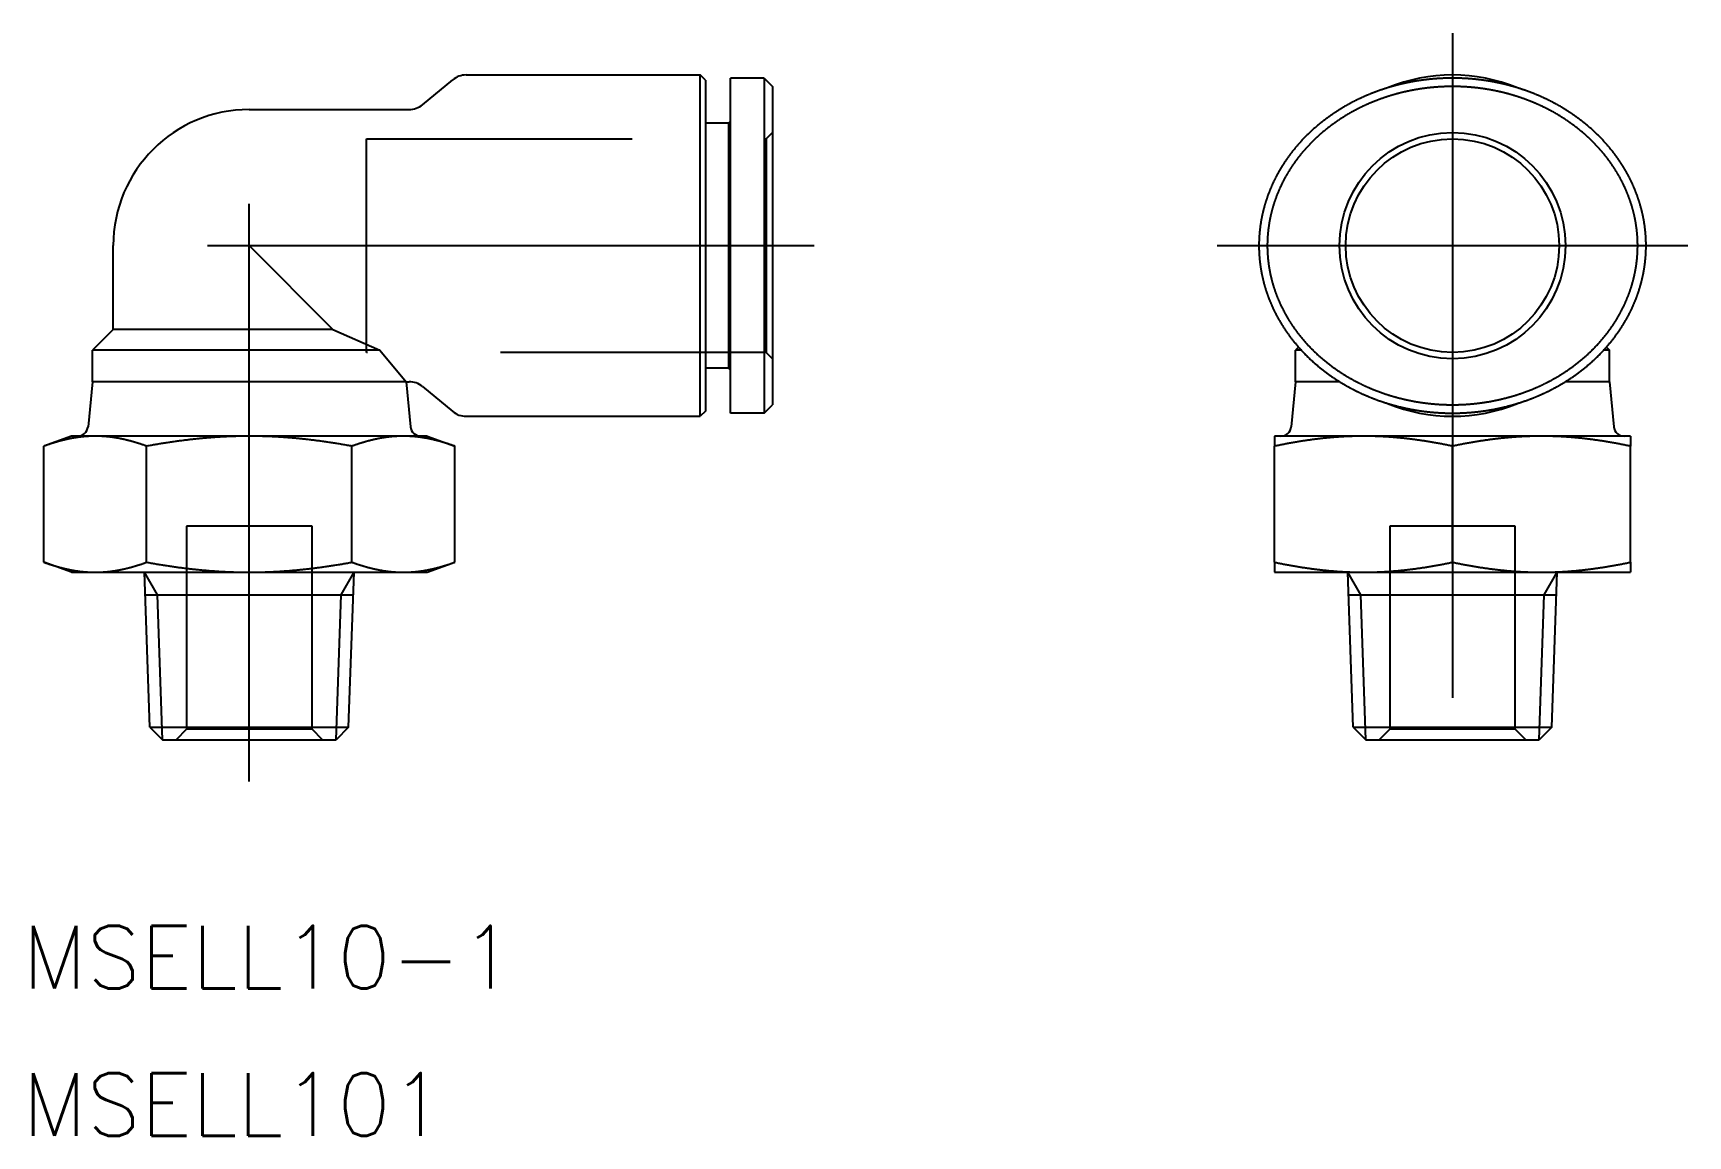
# Model space of a CAD drawing. Extents: x -10.3 to 68.7, y -18.9 to 33.8.
import ezdxf

# ---------------------------------------------------------------- set-up
doc = ezdxf.new("R2010")
doc.units = 0
doc.linetypes.add('CENTER', pattern=[50.8, 31.75, -6.35, 6.35, -6.35])
doc.linetypes.add('DASHED', pattern=[19.05, 12.7, -6.35])
doc.layers.get('0').update_dxf_attribs({"linetype": 'CONTINUOUS'})
doc.layers.add('CENTER', color=1, linetype='CENTER')
doc.styles.get("Standard").update_dxf_attribs({"font": 'txt.shx', "height": 3, "bigfont": 'bigfont.shx'})

msp = doc.modelspace()

# ---------------------------------------------------------------- texts
at = {"color": 7, "linetype": 'CONTINUOUS'}
for s, p in [('MSELL10-1', (-10.84618, -11.88721)), ('MSELL101', (-10.84618, -18.92056))]:
    msp.add_text(s, height=3, dxfattribs=at).set_placement(p)

# ---------------------------------------------------------------- linework, layer by layer
at = {"color": 7, "linetype": 'CONTINUOUS'}
for p, q in [((10.35926, 31.75), (21.55, 31.75)), ((21.55, 15.45), (21.55, 31.75)), ((21.8, 31.5), (21.55, 31.75)), ((8.27712, 30.32863), (9.72288, 31.52137)), ((21.8, 31.5), (21.8, 15.7)), ((23, 15.6), (23, 31.6)), ((24.6, 31.6), (23, 31.6)), ((24.6, 31.6), (24.6, 15.6)), ((24.6, 31.6), (25, 31.2)), ((25, 31.2), (25, 16)), ((0, 30.1), (7.64074, 30.1)), ((22.9, 29.45), (21.8, 29.45)), ((22.9, 29.45), (23, 29.55)), ((22.9, 29.45), (22.9, 17.75)), ((-6.5, 19.6), (-6.5, 23.6)), ((4, 19.6), (0, 23.6)), ((-6.5, 19.6), (-7.5, 18.6)), ((4, 19.6), (-6.5, 19.6)), ((4, 19.6), (6.245, 18.6)), ((6.245, 18.6), (-7.5, 18.6)), ((-7.5, 17.1), (-7.5, 18.6)), ((6.245, 18.6), (7.5, 17.1)), ((50.14649, 18.74666), (49.99983, 18.6)), ((49.99983, 17.1), (49.99983, 18.6)), ((50.27905, 18.6), (49.99983, 18.6)), ((64.99983, 18.6), (64.72061, 18.6)), ((64.85317, 18.74666), (64.99983, 18.6)), ((64.99983, 17.1), (64.99983, 18.6)), ((22.9, 17.75), (21.8, 17.75)), ((22.9, 17.75), (23, 17.65)), ((-7.5, 17.1), (-7.70652, 14.95214)), ((7.5, 17.1), (-7.5, 17.1)), ((7.5, 17.1), (7.70652, 14.95214)), ((7.5, 17.1), (7.64074, 17.1)), ((7.5, 17.1), (7.70652, 14.95214)), ((8.27712, 16.87137), (9.72288, 15.67863)), ((49.99983, 17.1), (49.79331, 14.95214)), ((52.10744, 17.1), (49.99983, 17.1)), ((64.99983, 17.1), (62.89222, 17.1)), ((64.99983, 17.1), (65.20636, 14.95214)), ((24.6, 15.6), (25, 16)), ((10.35926, 15.45), (21.55, 15.45)), ((21.8, 15.7), (21.55, 15.45)), ((24.6, 15.6), (23, 15.6)), ((-8.5, 14.5), (-9.81495, 14.0214)), ((8.5, 14.5), (-8.5, 14.5)), ((8.5, 14.5), (9.81495, 14.0214)), ((65.99983, 14.5), (48.99983, 14.5)), ((48.99983, 14.5), (48.99983, 14.0214)), ((65.99983, 14.5), (65.99983, 14.0214)), ((-9.81495, 8.4786), (-9.81495, 14.0214)), ((-4.90748, 8.4786), (-4.90748, 14.0214)), ((4.90748, 8.4786), (4.90748, 14.0214)), ((9.81495, 8.4786), (9.81495, 14.0214)), ((48.99983, 8.4786), (48.99983, 14.0214)), ((57.49983, 8.4786), (57.49983, 14.0214)), ((65.99983, 8.4786), (65.99983, 14.0214)), ((-8.5, 8), (-9.81495, 8.4786)), ((-8.5, 8), (8.5, 8)), ((-4.74639, 0.60202), (-5.00473, 8)), ((4.74639, 0.60202), (5.00473, 8)), ((8.5, 8), (9.81495, 8.4786)), ((48.99983, 8.4786), (48.99983, 8)), ((48.99983, 8), (65.99983, 8)), ((52.75345, 0.60202), (52.4951, 8)), ((62.24622, 0.60202), (62.50456, 8)), ((65.99983, 8.4786), (65.99983, 8)), ((-4.96733, 6.92889), (4.96733, 6.92889)), ((52.53251, 6.92889), (62.46716, 6.92889)), ((-4.74639, 0.60202), (4.74639, 0.60202)), ((-4.74639, 0.60202), (-4.14436, 0)), ((-4.14436, 0), (4.14436, 0)), ((4.74639, 0.60202), (4.14436, 0)), ((52.75345, 0.60202), (62.24622, 0.60202)), ((52.75345, 0.60202), (53.35547, 0)), ((53.35547, 0), (61.6442, 0)), ((62.24622, 0.60202), (61.6442, 0))]:
    msp.add_line(p, q, dxfattribs=at)
at = {"color": 3, "linetype": 'DASHED'}
for p, q in [((5.6, 28.7), (24.7, 28.7)), ((5.6, 18.5), (5.6, 28.7)), ((24.7, 28.7), (25, 29)), ((24.7, 28.7), (24.7, 18.5)), ((24.7, 18.5), (5.6, 18.5)), ((25, 18.2), (24.7, 18.5)), ((3, 10.2), (-3, 10.2)), ((-3, 10.2), (-3, 0.5)), ((3, 0.5), (3, 10.2)), ((54.49983, 10.2), (54.49983, 0.5)), ((60.49983, 10.2), (54.49983, 10.2)), ((60.49983, 0.5), (60.49983, 10.2)), ((-3, 0.5), (-3.5, 0)), ((3, 0.5), (-3, 0.5)), ((3.5, 0), (3, 0.5)), ((54.49983, 0.5), (53.99983, 0)), ((60.49983, 0.5), (54.49983, 0.5)), ((60.99983, 0), (60.49983, 0.5))]:
    msp.add_line(p, q, dxfattribs=at)
at = {"color": 3, "linetype": 'CONTINUOUS'}
for p, q in [((-4.38633, 6.92889), (-5.00473, 8)), ((4.38633, 6.92889), (5.00473, 8)), ((53.11351, 6.92889), (52.4951, 8)), ((61.88616, 6.92889), (62.50456, 8)), ((-4.14436, 0), (-4.38633, 6.92889)), ((4.14436, 0), (4.38633, 6.92889)), ((53.35547, 0), (53.11351, 6.92889)), ((61.6442, 0), (61.88616, 6.92889))]:
    msp.add_line(p, q, dxfattribs=at)
at = {"color": 7}
for points in [[(57.4998, 15.6, 0), (57.5151, 15.6, 0), (57.5304, 15.6, 0), (57.5457, 15.6001, 0), (57.561, 15.6002, 0), (57.5762, 15.6003, 0), (57.5915, 15.6004, 0), (57.6067, 15.6005, 0), (57.622, 15.6007, 0), (57.6372, 15.6008, 0), (57.6525, 15.601, 0), (57.6677, 15.6013, 0), (57.683, 15.6015, 0), (57.6982, 15.6018, 0), (57.7135, 15.6021, 0), (57.7287, 15.6024, 0), (57.7439, 15.6027, 0), (57.7592, 15.6031, 0), (57.7745, 15.6034, 0), (57.7897, 15.6038, 0), (57.805, 15.6042, 0), (57.8202, 15.6047, 0), (57.8355, 15.6052, 0), (57.8508, 15.6056, 0), (57.8661, 15.6061, 0), (57.8814, 15.6067, 0), (57.8967, 15.6072, 0), (57.912, 15.6078, 0), (57.9274, 15.6084, 0), (57.9427, 15.609, 0), (57.9581, 15.6097, 0), (57.9735, 15.6104, 0), (57.9889, 15.6111, 0), (58.0043, 15.6118, 0), (58.0197, 15.6125, 0), (58.0351, 15.6133, 0), (58.0506, 15.6141, 0), (58.066, 15.6149, 0), (58.0815, 15.6157, 0), (58.0971, 15.6166, 0), (58.1126, 15.6175, 0), (58.1281, 15.6184, 0), (58.1437, 15.6193, 0), (58.1593, 15.6203, 0), (58.1749, 15.6213, 0), (58.1906, 15.6223, 0), (58.2063, 15.6233, 0), (58.222, 15.6244, 0), (58.2377, 15.6255, 0), (58.2534, 15.6266, 0), (58.2692, 15.6277, 0), (58.285, 15.6289, 0), (58.3009, 15.63, 0), (58.3167, 15.6312, 0), (58.3326, 15.6325, 0), (58.3486, 15.6337, 0), (58.3646, 15.635, 0), (58.3806, 15.6363, 0), (58.3966, 15.6377, 0), (58.4127, 15.639, 0), (58.4288, 15.6404, 0), (58.4449, 15.6419, 0), (58.4611, 15.6433, 0), (58.4773, 15.6448, 0), (58.4936, 15.6463, 0), (58.5099, 15.6478, 0), (58.5263, 15.6494, 0), (58.5427, 15.6509, 0), (58.5591, 15.6526, 0), (58.5756, 15.6542, 0), (58.5921, 15.6559, 0), (58.6087, 15.6576, 0), (58.6253, 15.6593, 0), (58.642, 15.6611, 0), (58.6587, 15.6629, 0), (58.6754, 15.6647, 0), (58.6922, 15.6666, 0), (58.7091, 15.6685, 0), (58.726, 15.6704, 0), (58.743, 15.6724, 0), (58.76, 15.6744, 0), (58.7771, 15.6765, 0), (58.7942, 15.6785, 0), (58.8114, 15.6806, 0), (58.8286, 15.6828, 0), (58.8459, 15.685, 0), (58.8632, 15.6872, 0), (58.8806, 15.6894, 0), (58.8981, 15.6917, 0), (58.9156, 15.6941, 0), (58.9331, 15.6964, 0), (58.9508, 15.6989, 0), (58.9685, 15.7013, 0), (58.9862, 15.7038, 0), (59.004, 15.7063, 0), (59.0219, 15.7089, 0), (59.0398, 15.7115, 0), (59.0578, 15.7142, 0), (59.0759, 15.7169, 0), (59.094, 15.7196, 0), (59.1122, 15.7224, 0), (59.1305, 15.7252, 0), (59.1488, 15.7281, 0), (59.1672, 15.731, 0), (59.1857, 15.7339, 0), (59.2043, 15.7369, 0), (59.2229, 15.74, 0), (59.2415, 15.7431, 0), (59.2603, 15.7462, 0), (59.2791, 15.7494, 0), (59.298, 15.7526, 0), (59.317, 15.7559, 0), (59.336, 15.7592, 0), (59.3552, 15.7626, 0), (59.3744, 15.766, 0), (59.3936, 15.7695, 0), (59.413, 15.773, 0), (59.4324, 15.7765, 0), (59.4518, 15.7802, 0), (59.4714, 15.7838, 0), (59.491, 15.7876, 0), (59.5106, 15.7913, 0), (59.5303, 15.7952, 0), (59.5501, 15.7991, 0), (59.57, 15.803, 0), (59.5898, 15.807, 0), (59.6098, 15.811, 0), (59.6298, 15.8151, 0), (59.6499, 15.8192, 0), (59.67, 15.8234, 0), (59.6902, 15.8277, 0), (59.7104, 15.832, 0), (59.7307, 15.8363, 0), (59.751, 15.8408, 0), (59.7714, 15.8452, 0), (59.7919, 15.8497, 0), (59.8124, 15.8543, 0), (59.8329, 15.8589, 0), (59.8535, 15.8636, 0), (59.8742, 15.8684, 0), (59.8949, 15.8732, 0), (59.9156, 15.878, 0), (59.9364, 15.8829, 0), (59.9572, 15.8879, 0), (59.9781, 15.8929, 0), (59.999, 15.898, 0), (60.02, 15.9031, 0), (60.041, 15.9083, 0), (60.0621, 15.9135, 0), (60.0832, 15.9188, 0), (60.1044, 15.9242, 0), (60.1255, 15.9296, 0), (60.1468, 15.935, 0), (60.168, 15.9406, 0), (60.1894, 15.9461, 0), (60.2107, 15.9518, 0), (60.2321, 15.9575, 0), (60.2535, 15.9632, 0), (60.275, 15.9691, 0), (60.2965, 15.9749, 0), (60.318, 15.9809, 0), (60.3396, 15.9868, 0), (60.3612, 15.9929, 0), (60.3828, 15.999, 0), (60.4045, 16.0052, 0), (60.4262, 16.0114, 0), (60.4479, 16.0177, 0), (60.4697, 16.024, 0), (60.4915, 16.0305, 0), (60.5133, 16.0369, 0), (60.5352, 16.0434, 0), (60.557, 16.05, 0), (60.5789, 16.0567, 0), (60.6009, 16.0634, 0), (60.6228, 16.0702, 0), (60.6448, 16.077, 0), (60.6668, 16.0839, 0), (60.6889, 16.0909, 0), (60.7109, 16.0979, 0), (60.733, 16.105, 0), (60.7551, 16.1121, 0), (60.7773, 16.1193, 0), (60.7994, 16.1266, 0), (60.8216, 16.1339, 0), (60.8438, 16.1413, 0), (60.866, 16.1488, 0), (60.8882, 16.1563, 0), (60.9104, 16.1639, 0), (60.9327, 16.1715, 0), (60.955, 16.1792, 0), (60.9773, 16.187, 0), (60.9996, 16.1948, 0), (61.0219, 16.2027, 0), (61.0442, 16.2107, 0), (61.0666, 16.2187, 0), (61.089, 16.2268, 0), (61.1113, 16.235, 0), (61.1337, 16.2432, 0), (61.1561, 16.2515, 0), (61.1785, 16.2599, 0), (61.2009, 16.2683, 0), (61.2233, 16.2768, 0), (61.2458, 16.2854, 0), (61.2682, 16.294, 0), (61.2907, 16.3027, 0), (61.3131, 16.3114, 0), (61.3356, 16.3202, 0), (61.3581, 16.3291, 0), (61.3805, 16.3381, 0), (61.403, 16.3471, 0), (61.4255, 16.3562, 0), (61.4481, 16.3654, 0), (61.4706, 16.3746, 0), (61.4931, 16.3839, 0), (61.5156, 16.3933, 0), (61.5382, 16.4027, 0), (61.5607, 16.4122, 0), (61.5833, 16.4218, 0), (61.6058, 16.4314, 0), (61.6284, 16.4411, 0), (61.651, 16.4509, 0), (61.6735, 16.4607, 0), (61.6961, 16.4706, 0), (61.7187, 16.4806, 0), (61.7412, 16.4907, 0), (61.7638, 16.5008, 0), (61.7864, 16.5109, 0), (61.809, 16.5212, 0), (61.8316, 16.5315, 0), (61.8542, 16.5419, 0), (61.8767, 16.5524, 0), (61.8993, 16.5629, 0), (61.9219, 16.5735, 0), (61.9445, 16.5842, 0), (61.9671, 16.5949, 0), (61.9896, 16.6057, 0), (62.0122, 16.6166, 0), (62.0348, 16.6275, 0), (62.0573, 16.6385, 0), (62.0799, 16.6496, 0), (62.1025, 16.6608, 0), (62.125, 16.672, 0), (62.1476, 16.6833, 0), (62.1701, 16.6947, 0), (62.1926, 16.7061, 0), (62.2152, 16.7176, 0), (62.2377, 16.7292, 0), (62.2602, 16.7408, 0), (62.2827, 16.7525, 0), (62.3052, 16.7643, 0), (62.3277, 16.7762, 0), (62.3501, 16.7881, 0), (62.3726, 16.8001, 0), (62.395, 16.8122, 0), (62.4175, 16.8243, 0), (62.4399, 16.8365, 0), (62.4623, 16.8488, 0), (62.4847, 16.8611, 0), (62.5071, 16.8736, 0), (62.5295, 16.8861, 0), (62.5519, 16.8986, 0), (62.5742, 16.9113, 0), (62.5966, 16.924, 0), (62.6189, 16.9368, 0), (62.6412, 16.9496, 0), (62.6635, 16.9625, 0), (62.6857, 16.9755, 0), (62.708, 16.9886, 0), (62.7302, 17.0017, 0), (62.7524, 17.015, 0), (62.7746, 17.0282, 0), (62.7968, 17.0416, 0), (62.819, 17.055, 0), (62.8411, 17.0685, 0), (62.8633, 17.0821, 0), (62.8854, 17.0957, 0), (62.9074, 17.1095, 0), (62.9295, 17.1233, 0), (62.9515, 17.1371, 0), (62.9735, 17.151, 0), (62.9955, 17.1651, 0), (63.0175, 17.1791, 0), (63.0394, 17.1933, 0), (63.0613, 17.2075, 0), (63.0832, 17.2218, 0), (63.105, 17.2361, 0), (63.1268, 17.2506, 0), (63.1486, 17.2651, 0), (63.1704, 17.2796, 0), (63.1921, 17.2943, 0), (63.2138, 17.309, 0), (63.2355, 17.3238, 0), (63.2571, 17.3386, 0), (63.2787, 17.3535, 0), (63.3003, 17.3685, 0), (63.3218, 17.3835, 0), (63.3434, 17.3987, 0), (63.3648, 17.4138, 0), (63.3863, 17.4291, 0), (63.4077, 17.4444, 0), (63.429, 17.4598, 0), (63.4504, 17.4753, 0), (63.4716, 17.4908, 0), (63.4929, 17.5064, 0), (63.5141, 17.522, 0), (63.5353, 17.5378, 0), (63.5564, 17.5536, 0), (63.5775, 17.5694, 0), (63.5986, 17.5853, 0), (63.6196, 17.6013, 0), (63.6406, 17.6174, 0), (63.6615, 17.6335, 0), (63.6824, 17.6497, 0), (63.7033, 17.6659, 0), (63.7241, 17.6823, 0), (63.7448, 17.6986, 0), (63.7656, 17.7151, 0), (63.7862, 17.7316, 0), (63.8069, 17.7482, 0), (63.8275, 17.7648, 0), (63.848, 17.7815, 0), (63.8685, 17.7982, 0), (63.8889, 17.8151, 0), (63.9093, 17.832, 0), (63.9297, 17.8489, 0), (63.95, 17.8659, 0), (63.9702, 17.883, 0), (63.9904, 17.9001, 0), (64.0105, 17.9173, 0), (64.0306, 17.9346, 0), (64.0507, 17.9519, 0), (64.0707, 17.9693, 0), (64.0906, 17.9868, 0), (64.1105, 18.0043, 0), (64.1303, 18.0218, 0), (64.1501, 18.0395, 0), (64.1698, 18.0572, 0), (64.1895, 18.0749, 0), (64.2091, 18.0927, 0), (64.2286, 18.1106, 0), (64.2481, 18.1285, 0), (64.2675, 18.1465, 0), (64.2869, 18.1646, 0), (64.3062, 18.1827, 0), (64.3255, 18.2008, 0), (64.3447, 18.2191, 0), (64.3638, 18.2373, 0), (64.3829, 18.2557, 0), (64.4019, 18.274, 0), (64.4209, 18.2925, 0), (64.4398, 18.311, 0), (64.4586, 18.3295, 0), (64.4774, 18.3481, 0), (64.4961, 18.3668, 0), (64.5147, 18.3855, 0), (64.5333, 18.4043, 0), (64.5518, 18.4231, 0), (64.5703, 18.442, 0), (64.5887, 18.4609, 0), (64.607, 18.4799, 0), (64.6253, 18.4989, 0), (64.6434, 18.518, 0), (64.6616, 18.5371, 0), (64.6796, 18.5563, 0), (64.6976, 18.5755, 0), (64.7155, 18.5948, 0), (64.7334, 18.6141, 0), (64.7512, 18.6335, 0), (64.7689, 18.6529, 0), (64.7866, 18.6723, 0), (64.8042, 18.6918, 0), (64.8217, 18.7114, 0), (64.8391, 18.731, 0), (64.8565, 18.7506, 0), (64.8738, 18.7703, 0), (64.891, 18.7901, 0), (64.9082, 18.8098, 0), (64.9253, 18.8297, 0), (64.9423, 18.8495, 0), (64.9592, 18.8694, 0), (64.9761, 18.8894, 0), (64.9929, 18.9094, 0), (65.0096, 18.9294, 0), (65.0263, 18.9495, 0), (65.0429, 18.9696, 0), (65.0594, 18.9898, 0), (65.0758, 19.01, 0), (65.0921, 19.0302, 0), (65.1084, 19.0505, 0), (65.1246, 19.0708, 0), (65.1407, 19.0912, 0), (65.1568, 19.1116, 0), (65.1727, 19.132, 0), (65.1886, 19.1525, 0), (65.2044, 19.173, 0), (65.2201, 19.1935, 0), (65.2358, 19.2141, 0), (65.2514, 19.2347, 0), (65.2669, 19.2553, 0), (65.2823, 19.276, 0), (65.2976, 19.2967, 0), (65.3128, 19.3174, 0), (65.328, 19.3382, 0), (65.3431, 19.359, 0), (65.3581, 19.3798, 0), (65.373, 19.4007, 0), (65.3879, 19.4216, 0), (65.4026, 19.4425, 0), (65.4173, 19.4635, 0), (65.4319, 19.4844, 0), (65.4464, 19.5054, 0), (65.4609, 19.5265, 0), (65.4752, 19.5475, 0), (65.4895, 19.5686, 0), (65.5037, 19.5898, 0), (65.5178, 19.6109, 0), (65.5319, 19.6321, 0), (65.5458, 19.6533, 0), (65.5597, 19.6745, 0), (65.5735, 19.6958, 0), (65.5872, 19.7171, 0), (65.6008, 19.7384, 0), (65.6144, 19.7597, 0), (65.6278, 19.7811, 0), (65.6412, 19.8025, 0), (65.6545, 19.8239, 0), (65.6677, 19.8453, 0), (65.6809, 19.8668, 0), (65.6939, 19.8883, 0), (65.7069, 19.9098, 0), (65.7198, 19.9313, 0), (65.7326, 19.9529, 0), (65.7454, 19.9745, 0), (65.758, 19.9961, 0), (65.7706, 20.0177, 0), (65.7831, 20.0393, 0), (65.7955, 20.061, 0), (65.8078, 20.0827, 0), (65.8201, 20.1044, 0), (65.8323, 20.1262, 0), (65.8443, 20.148, 0), (65.8563, 20.1697, 0), (65.8683, 20.1915, 0), (65.8801, 20.2134, 0), (65.8919, 20.2352, 0), (65.9035, 20.2571, 0), (65.9151, 20.279, 0), (65.9267, 20.3009, 0), (65.9381, 20.3228, 0), (65.9494, 20.3448, 0), (65.9607, 20.3667, 0), (65.9719, 20.3887, 0), (65.983, 20.4107, 0), (65.994, 20.4328, 0), (66.005, 20.4548, 0), (66.0158, 20.4769, 0), (66.0266, 20.499, 0), (66.0373, 20.5211, 0), (66.0479, 20.5432, 0), (66.0585, 20.5653, 0), (66.0689, 20.5875, 0), (66.0793, 20.6096, 0), (66.0896, 20.6318, 0), (66.0998, 20.654, 0), (66.1099, 20.6762, 0), (66.12, 20.6985, 0), (66.13, 20.7207, 0), (66.1399, 20.743, 0), (66.1497, 20.7653, 0), (66.1594, 20.7876, 0), (66.169, 20.8099, 0), (66.1786, 20.8323, 0), (66.1881, 20.8546, 0), (66.1975, 20.877, 0), (66.2068, 20.8994, 0), (66.2161, 20.9218, 0), (66.2252, 20.9442, 0), (66.2343, 20.9666, 0), (66.2433, 20.989, 0), (66.2523, 21.0115, 0), (66.2611, 21.034, 0), (66.2699, 21.0565, 0), (66.2785, 21.079, 0), (66.2871, 21.1015, 0), (66.2957, 21.124, 0), (66.3041, 21.1465, 0), (66.3125, 21.1691, 0), (66.3207, 21.1917, 0), (66.3289, 21.2143, 0), (66.3371, 21.2368, 0), (66.3451, 21.2595, 0), (66.3531, 21.2821, 0), (66.3609, 21.3047, 0), (66.3687, 21.3273, 0), (66.3765, 21.35, 0), (66.3841, 21.3727, 0), (66.3917, 21.3954, 0), (66.3991, 21.418, 0), (66.4065, 21.4408, 0), (66.4139, 21.4635, 0), (66.4211, 21.4862, 0), (66.4283, 21.5089, 0), (66.4353, 21.5317, 0), (66.4423, 21.5544, 0), (66.4493, 21.5772, 0), (66.4561, 21.6, 0), (66.4629, 21.6228, 0), (66.4695, 21.6456, 0), (66.4761, 21.6684, 0), (66.4827, 21.6912, 0), (66.4891, 21.714, 0), (66.4955, 21.7369, 0), (66.5018, 21.7597, 0), (66.508, 21.7826, 0), (66.5141, 21.8054, 0), (66.5201, 21.8283, 0), (66.5261, 21.8512, 0), (66.532, 21.8741, 0), (66.5378, 21.897, 0), (66.5435, 21.9199, 0), (66.5492, 21.9428, 0), (66.5548, 21.9657, 0), (66.5603, 21.9886, 0), (66.5657, 22.0116, 0), (66.571, 22.0345, 0), (66.5763, 22.0575, 0), (66.5814, 22.0804, 0), (66.5865, 22.1034, 0), (66.5916, 22.1264, 0), (66.5965, 22.1493, 0), (66.6014, 22.1723, 0), (66.6061, 22.1953, 0), (66.6108, 22.2183, 0), (66.6155, 22.2413, 0), (66.62, 22.2643, 0), (66.6245, 22.2873, 0), (66.6289, 22.3104, 0), (66.6332, 22.3334, 0), (66.6374, 22.3564, 0), (66.6416, 22.3795, 0), (66.6456, 22.4025, 0), (66.6496, 22.4256, 0), (66.6535, 22.4486, 0), (66.6574, 22.4717, 0), (66.6611, 22.4948, 0), (66.6648, 22.5178, 0), (66.6684, 22.5409, 0), (66.672, 22.564, 0), (66.6754, 22.5871, 0), (66.6788, 22.6102, 0), (66.6821, 22.6333, 0), (66.6853, 22.6564, 0), (66.6884, 22.6795, 0), (66.6915, 22.7026, 0), (66.6944, 22.7257, 0), (66.6973, 22.7488, 0), (66.7002, 22.7719, 0), (66.7029, 22.7951, 0), (66.7056, 22.8182, 0), (66.7082, 22.8413, 0), (66.7107, 22.8645, 0), (66.7131, 22.8876, 0), (66.7154, 22.9107, 0), (66.7177, 22.9339, 0), (66.7199, 22.957, 0), (66.722, 22.9802, 0), (66.7241, 23.0033, 0), (66.726, 23.0265, 0), (66.7279, 23.0496, 0), (66.7297, 23.0728, 0), (66.7315, 23.096, 0), (66.7331, 23.1191, 0), (66.7347, 23.1423, 0), (66.7362, 23.1654, 0), (66.7376, 23.1886, 0), (66.7389, 23.2118, 0), (66.7402, 23.2349, 0), (66.7414, 23.2581, 0), (66.7425, 23.2813, 0), (66.7435, 23.3045, 0), (66.7445, 23.3276, 0), (66.7453, 23.3508, 0), (66.7461, 23.374, 0), (66.7469, 23.3972, 0), (66.7475, 23.4204, 0), (66.7481, 23.4436, 0), (66.7485, 23.4668, 0), (66.7489, 23.4899, 0), (66.7493, 23.5131, 0), (66.7495, 23.5363, 0), (66.7497, 23.5595, 0), (66.7498, 23.5827, 0), (66.7498, 23.6059, 0), (66.7498, 23.6291, 0), (66.7496, 23.6523, 0), (66.7494, 23.6754, 0), (66.7491, 23.6986, 0), (66.7487, 23.7218, 0), (66.7483, 23.745, 0), (66.7478, 23.7682, 0), (66.7472, 23.7913, 0), (66.7465, 23.8145, 0), (66.7457, 23.8377, 0), (66.7449, 23.8609, 0), (66.744, 23.884, 0), (66.743, 23.9072, 0), (66.7419, 23.9304, 0), (66.7408, 23.9535, 0), (66.7395, 23.9767, 0), (66.7382, 23.9998, 0), (66.7369, 24.023, 0), (66.7354, 24.0461, 0), (66.7339, 24.0692, 0), (66.7323, 24.0924, 0), (66.7306, 24.1155, 0), (66.7288, 24.1386, 0), (66.727, 24.1618, 0), (66.7251, 24.1849, 0), (66.7231, 24.208, 0), (66.721, 24.2311, 0), (66.7188, 24.2542, 0), (66.7166, 24.2773, 0), (66.7143, 24.3004, 0), (66.7119, 24.3234, 0), (66.7095, 24.3465, 0), (66.7069, 24.3696, 0), (66.7043, 24.3926, 0), (66.7016, 24.4157, 0), (66.6989, 24.4387, 0), (66.696, 24.4618, 0), (66.6931, 24.4848, 0), (66.6901, 24.5078, 0), (66.687, 24.5308, 0), (66.6839, 24.5538, 0), (66.6806, 24.5768, 0), (66.6773, 24.5998, 0), (66.6739, 24.6228, 0), (66.6705, 24.6457, 0), (66.6669, 24.6687, 0), (66.6633, 24.6916, 0), (66.6596, 24.7146, 0), (66.6558, 24.7375, 0), (66.652, 24.7604, 0), (66.6481, 24.7833, 0), (66.6441, 24.8062, 0), (66.64, 24.8291, 0), (66.6358, 24.852, 0), (66.6316, 24.8748, 0), (66.6273, 24.8976, 0), (66.6229, 24.9205, 0), (66.6185, 24.9433, 0), (66.6139, 24.9661, 0), (66.6093, 24.9889, 0), (66.6046, 25.0116, 0), (66.5999, 25.0344, 0), (66.5951, 25.0572, 0), (66.5901, 25.0799, 0), (66.5852, 25.1026, 0), (66.5801, 25.1253, 0), (66.575, 25.148, 0), (66.5698, 25.1706, 0), (66.5645, 25.1933, 0), (66.5591, 25.2159, 0), (66.5537, 25.2385, 0), (66.5482, 25.2611, 0), (66.5426, 25.2837, 0), (66.5369, 25.3063, 0), (66.5312, 25.3288, 0), (66.5254, 25.3514, 0), (66.5195, 25.3739, 0), (66.5136, 25.3964, 0), (66.5075, 25.4188, 0), (66.5014, 25.4413, 0), (66.4953, 25.4637, 0), (66.489, 25.4861, 0), (66.4827, 25.5085, 0), (66.4763, 25.5309, 0), (66.4698, 25.5533, 0), (66.4633, 25.5756, 0), (66.4567, 25.5979, 0), (66.45, 25.6202, 0), (66.4432, 25.6425, 0), (66.4364, 25.6647, 0), (66.4295, 25.6869, 0), (66.4225, 25.7092, 0), (66.4155, 25.7313, 0), (66.4084, 25.7535, 0), (66.4012, 25.7756, 0), (66.3939, 25.7977, 0), (66.3866, 25.8198, 0), (66.3792, 25.8419, 0), (66.3717, 25.8639, 0), (66.3642, 25.8859, 0), (66.3565, 25.9079, 0), (66.3488, 25.9299, 0), (66.3411, 25.9518, 0), (66.3333, 25.9738, 0), (66.3254, 25.9956, 0), (66.3174, 26.0175, 0), (66.3093, 26.0393, 0), (66.3012, 26.0612, 0), (66.293, 26.0829, 0), (66.2848, 26.1047, 0), (66.2765, 26.1264, 0), (66.2681, 26.1481, 0), (66.2596, 26.1698, 0), (66.2511, 26.1914, 0), (66.2425, 26.2131, 0), (66.2338, 26.2346, 0), (66.2251, 26.2562, 0), (66.2163, 26.2777, 0), (66.2074, 26.2992, 0), (66.1984, 26.3207, 0), (66.1894, 26.3421, 0), (66.1804, 26.3636, 0), (66.1712, 26.3849, 0), (66.162, 26.4063, 0), (66.1527, 26.4276, 0), (66.1434, 26.4489, 0), (66.134, 26.4702, 0), (66.1245, 26.4914, 0), (66.1149, 26.5126, 0), (66.1053, 26.5338, 0), (66.0957, 26.5549, 0), (66.0859, 26.576, 0), (66.0761, 26.5971, 0), (66.0663, 26.6181, 0), (66.0563, 26.6391, 0), (66.0463, 26.6601, 0), (66.0363, 26.681, 0), (66.0261, 26.7019, 0), (66.0159, 26.7228, 0), (66.0057, 26.7436, 0), (65.9954, 26.7644, 0), (65.985, 26.7852, 0), (65.9745, 26.8059, 0), (65.964, 26.8266, 0), (65.9535, 26.8473, 0), (65.9428, 26.8679, 0), (65.9321, 26.8885, 0), (65.9214, 26.9091, 0), (65.9106, 26.9296, 0), (65.8997, 26.9501, 0), (65.8887, 26.9705, 0), (65.8777, 26.991, 0), (65.8667, 27.0113, 0), (65.8555, 27.0317, 0), (65.8444, 27.052, 0), (65.8331, 27.0723, 0), (65.8218, 27.0925, 0), (65.8104, 27.1127, 0), (65.799, 27.1328, 0), (65.7875, 27.153, 0), (65.776, 27.173, 0), (65.7644, 27.1931, 0), (65.7527, 27.2131, 0), (65.741, 27.2331, 0), (65.7292, 27.253, 0), (65.7174, 27.2729, 0), (65.7055, 27.2927, 0), (65.6935, 27.3125, 0), (65.6815, 27.3323, 0), (65.6694, 27.352, 0), (65.6573, 27.3717, 0), (65.6451, 27.3913, 0), (65.6329, 27.4109, 0), (65.6206, 27.4305, 0), (65.6082, 27.45, 0), (65.5958, 27.4695, 0), (65.5833, 27.4889, 0), (65.5708, 27.5083, 0), (65.5583, 27.5277, 0), (65.5456, 27.547, 0), (65.5329, 27.5663, 0), (65.5202, 27.5855, 0), (65.5074, 27.6047, 0), (65.4946, 27.6239, 0), (65.4817, 27.643, 0), (65.4687, 27.6621, 0), (65.4557, 27.6811, 0), (65.4426, 27.7001, 0), (65.4295, 27.719, 0), (65.4164, 27.7379, 0), (65.4031, 27.7568, 0), (65.3899, 27.7756, 0), (65.3765, 27.7944, 0), (65.3632, 27.8131, 0), (65.3497, 27.8318, 0), (65.3362, 27.8505, 0), (65.3227, 27.8691, 0), (65.3091, 27.8877, 0), (65.2955, 27.9062, 0), (65.2818, 27.9247, 0), (65.268, 27.9431, 0), (65.2542, 27.9615, 0), (65.2404, 27.9799, 0), (65.2265, 27.9982, 0), (65.2125, 28.0165, 0), (65.1985, 28.0347, 0), (65.1845, 28.0529, 0), (65.1704, 28.0711, 0), (65.1562, 28.0892, 0), (65.142, 28.1072, 0), (65.1278, 28.1253, 0), (65.1135, 28.1432, 0), (65.0991, 28.1612, 0), (65.0847, 28.1791, 0), (65.0703, 28.1969, 0), (65.0558, 28.2147, 0), (65.0412, 28.2325, 0), (65.0266, 28.2502, 0), (65.012, 28.2679, 0), (64.9973, 28.2855, 0), (64.9825, 28.3031, 0), (64.9677, 28.3207, 0), (64.9529, 28.3382, 0), (64.938, 28.3556, 0), (64.9231, 28.3731, 0), (64.9081, 28.3904, 0), (64.8931, 28.4078, 0), (64.878, 28.4251, 0), (64.8629, 28.4423, 0), (64.8477, 28.4595, 0), (64.8325, 28.4767, 0), (64.8172, 28.4938, 0), (64.8019, 28.5109, 0), (64.7866, 28.5279, 0), (64.7712, 28.5449, 0), (64.7557, 28.5618, 0), (64.7402, 28.5787, 0), (64.7247, 28.5956, 0), (64.7091, 28.6124, 0), (64.6935, 28.6292, 0), (64.6778, 28.6459, 0), (64.6621, 28.6626, 0), (64.6463, 28.6792, 0), (64.6305, 28.6958, 0), (64.6146, 28.7124, 0), (64.5987, 28.7289, 0), (64.5828, 28.7453, 0), (64.5668, 28.7617, 0), (64.5508, 28.7781, 0), (64.5347, 28.7945, 0), (64.5186, 28.8107, 0), (64.5024, 28.827, 0), (64.4862, 28.8432, 0), (64.47, 28.8593, 0), (64.4537, 28.8754, 0), (64.4373, 28.8915, 0), (64.4209, 28.9075, 0), (64.4045, 28.9235, 0), (64.3881, 28.9394, 0), (64.3716, 28.9553, 0), (64.355, 28.9712, 0), (64.3384, 28.9869, 0), (64.3218, 29.0027, 0), (64.3051, 29.0184, 0), (64.2884, 29.0341, 0), (64.2716, 29.0497, 0), (64.2548, 29.0653, 0), (64.238, 29.0808, 0), (64.2211, 29.0963, 0), (64.2042, 29.1117, 0), (64.1872, 29.1271, 0), (64.1702, 29.1424, 0), (64.1532, 29.1577, 0), (64.1361, 29.173, 0), (64.119, 29.1882, 0), (64.1018, 29.2034, 0), (64.0846, 29.2185, 0), (64.0674, 29.2336, 0), (64.0501, 29.2486, 0), (64.0328, 29.2636, 0), (64.0154, 29.2785, 0), (63.998, 29.2934, 0), (63.9806, 29.3083, 0), (63.9631, 29.3231, 0), (63.9456, 29.3378, 0), (63.928, 29.3525, 0), (63.9105, 29.3672, 0), (63.8928, 29.3818, 0), (63.8752, 29.3964, 0), (63.8575, 29.4109, 0), (63.8397, 29.4254, 0), (63.8219, 29.4398, 0), (63.8041, 29.4542, 0), (63.7863, 29.4685, 0), (63.7684, 29.4828, 0), (63.7505, 29.4971, 0), (63.7325, 29.5113, 0), (63.7145, 29.5255, 0), (63.6965, 29.5396, 0), (63.6784, 29.5536, 0), (63.6603, 29.5676, 0), (63.6422, 29.5816, 0), (63.624, 29.5955, 0), (63.6058, 29.6094, 0), (63.5875, 29.6232, 0), (63.5692, 29.637, 0), (63.5509, 29.6508, 0), (63.5326, 29.6644, 0), (63.5142, 29.6781, 0), (63.4958, 29.6917, 0), (63.4773, 29.7052, 0), (63.4588, 29.7187, 0), (63.4403, 29.7322, 0), (63.4218, 29.7456, 0), (63.4032, 29.759, 0), (63.3846, 29.7723, 0), (63.3659, 29.7855, 0), (63.3472, 29.7988, 0), (63.3285, 29.8119, 0), (63.3097, 29.825, 0), (63.291, 29.8381, 0), (63.2721, 29.8512, 0), (63.2533, 29.8641, 0), (63.2344, 29.8771, 0), (63.2155, 29.89, 0), (63.1966, 29.9028, 0), (63.1776, 29.9156, 0), (63.1586, 29.9283, 0), (63.1396, 29.941, 0), (63.1205, 29.9537, 0), (63.1014, 29.9663, 0), (63.0823, 29.9788, 0), (63.0631, 29.9913, 0), (63.0439, 30.0038, 0), (63.0247, 30.0162, 0), (63.0055, 30.0286, 0), (62.9862, 30.0409, 0), (62.9669, 30.0532, 0), (62.9476, 30.0654, 0), (62.9282, 30.0775, 0), (62.9088, 30.0897, 0), (62.8894, 30.1017, 0), (62.8699, 30.1138, 0), (62.8504, 30.1257, 0), (62.8309, 30.1377, 0), (62.8114, 30.1496, 0), (62.7919, 30.1614, 0), (62.7723, 30.1732, 0), (62.7526, 30.1849, 0), (62.733, 30.1966, 0), (62.7133, 30.2082, 0), (62.6936, 30.2198, 0), (62.6739, 30.2314, 0), (62.6542, 30.2429, 0), (62.6344, 30.2543, 0), (62.6146, 30.2657, 0), (62.5948, 30.2771, 0), (62.5749, 30.2884, 0), (62.555, 30.2996, 0), (62.5351, 30.3108, 0), (62.5152, 30.322, 0), (62.4952, 30.3331, 0), (62.4753, 30.3442, 0), (62.4553, 30.3552, 0), (62.4352, 30.3661, 0), (62.4152, 30.377, 0), (62.3951, 30.3879, 0), (62.375, 30.3987, 0), (62.3549, 30.4095, 0), (62.3347, 30.4202, 0), (62.3145, 30.4309, 0), (62.2943, 30.4415, 0), (62.2741, 30.452, 0), (62.2539, 30.4626, 0), (62.2336, 30.473, 0), (62.2133, 30.4834, 0), (62.193, 30.4938, 0), (62.1727, 30.5041, 0), (62.1523, 30.5144, 0), (62.132, 30.5246, 0), (62.1116, 30.5348, 0), (62.0912, 30.5449, 0), (62.0707, 30.555, 0), (62.0503, 30.565, 0), (62.0298, 30.575, 0), (62.0093, 30.585, 0), (61.9888, 30.5948, 0), (61.9682, 30.6047, 0), (61.9476, 30.6145, 0), (61.9271, 30.6242, 0), (61.9065, 30.6339, 0), (61.8858, 30.6435, 0), (61.8652, 30.6531, 0), (61.8445, 30.6626, 0), (61.8238, 30.6721, 0), (61.8031, 30.6816, 0), (61.7824, 30.691, 0), (61.7616, 30.7003, 0), (61.7409, 30.7096, 0), (61.7201, 30.7189, 0), (61.6993, 30.7281, 0), (61.6784, 30.7372, 0), (61.6576, 30.7463, 0), (61.6367, 30.7554, 0), (61.6158, 30.7644, 0), (61.5949, 30.7733, 0), (61.574, 30.7822, 0), (61.5531, 30.7911, 0), (61.5321, 30.7999, 0), (61.5111, 30.8086, 0), (61.4901, 30.8174, 0), (61.4691, 30.826, 0), (61.4481, 30.8346, 0), (61.427, 30.8432, 0), (61.406, 30.8517, 0), (61.3849, 30.8602, 0), (61.3638, 30.8686, 0), (61.3426, 30.877, 0), (61.3215, 30.8853, 0), (61.3003, 30.8936, 0), (61.2792, 30.9018, 0), (61.258, 30.91, 0), (61.2368, 30.9181, 0), (61.2155, 30.9262, 0), (61.1943, 30.9342, 0), (61.173, 30.9422, 0), (61.1518, 30.9501, 0), (61.1305, 30.958, 0), (61.1091, 30.9659, 0), (61.0878, 30.9736, 0), (61.0665, 30.9814, 0), (61.0451, 30.9891, 0), (61.0237, 30.9967, 0), (61.0023, 31.0043, 0), (60.9809, 31.0119, 0), (60.9595, 31.0194, 0), (60.9381, 31.0268, 0), (60.9166, 31.0342, 0), (60.8951, 31.0416, 0), (60.8737, 31.0489, 0), (60.8522, 31.0561, 0), (60.8306, 31.0633, 0), (60.8091, 31.0705, 0), (60.7876, 31.0776, 0), (60.766, 31.0847, 0), (60.7444, 31.0917, 0), (60.7228, 31.0987, 0), (60.7012, 31.1056, 0), (60.6796, 31.1125, 0), (60.658, 31.1193, 0), (60.6363, 31.1261, 0), (60.6147, 31.1328, 0), (60.593, 31.1395, 0), (60.5713, 31.1461, 0), (60.5496, 31.1527, 0), (60.5279, 31.1592, 0), (60.5061, 31.1657, 0), (60.4844, 31.1721, 0), (60.4626, 31.1785, 0), (60.4409, 31.1849, 0), (60.4191, 31.1912, 0), (60.3973, 31.1974, 0), (60.3755, 31.2036, 0), (60.3536, 31.2098, 0), (60.3318, 31.2159, 0), (60.3099, 31.2219, 0), (60.2881, 31.2279, 0), (60.2662, 31.2339, 0), (60.2443, 31.2398, 0), (60.2224, 31.2456, 0), (60.2005, 31.2514, 0), (60.1786, 31.2572, 0), (60.1566, 31.2629, 0), (60.1347, 31.2686, 0), (60.1127, 31.2742, 0), (60.0907, 31.2798, 0), (60.0688, 31.2853, 0), (60.0468, 31.2908, 0), (60.0248, 31.2962, 0), (60.0027, 31.3016, 0), (59.9807, 31.3069, 0), (59.9587, 31.3122, 0), (59.9366, 31.3174, 0), (59.9145, 31.3226, 0), (59.8925, 31.3277, 0), (59.8704, 31.3328, 0), (59.8483, 31.3379, 0), (59.8262, 31.3429, 0), (59.8041, 31.3478, 0), (59.7819, 31.3527, 0), (59.7598, 31.3576, 0), (59.7376, 31.3624, 0), (59.7155, 31.3671, 0), (59.6933, 31.3718, 0), (59.6711, 31.3765, 0), (59.6489, 31.3811, 0), (59.6267, 31.3857, 0), (59.6045, 31.3902, 0), (59.5823, 31.3946, 0), (59.5601, 31.399, 0), (59.5379, 31.4034, 0), (59.5156, 31.4077, 0), (59.4934, 31.412, 0), (59.4711, 31.4162, 0), (59.4488, 31.4204, 0), (59.4265, 31.4245, 0), (59.4042, 31.4286, 0), (59.3819, 31.4326, 0), (59.3596, 31.4366, 0), (59.3373, 31.4406, 0), (59.315, 31.4445, 0), (59.2927, 31.4483, 0), (59.2703, 31.4521, 0), (59.248, 31.4558, 0), (59.2256, 31.4595, 0), (59.2033, 31.4632, 0), (59.1809, 31.4668, 0), (59.1585, 31.4703, 0), (59.1361, 31.4738, 0), (59.1137, 31.4773, 0), (59.0913, 31.4807, 0), (59.0689, 31.4841, 0), (59.0465, 31.4874, 0), (59.0241, 31.4906, 0), (59.0016, 31.4939, 0), (58.9792, 31.497, 0), (58.9568, 31.5001, 0), (58.9343, 31.5032, 0), (58.9119, 31.5062, 0), (58.8894, 31.5092, 0), (58.8669, 31.5121, 0), (58.8445, 31.515, 0), (58.822, 31.5179, 0), (58.7995, 31.5206, 0), (58.777, 31.5234, 0), (58.7545, 31.5261, 0), (58.732, 31.5287, 0), (58.7095, 31.5313, 0), (58.687, 31.5338, 0), (58.6644, 31.5363, 0), (58.6419, 31.5388, 0), (58.6194, 31.5412, 0), (58.5968, 31.5435, 0), (58.5743, 31.5458, 0), (58.5518, 31.5481, 0), (58.5292, 31.5503, 0), (58.5067, 31.5525, 0), (58.4841, 31.5546, 0), (58.4615, 31.5566, 0), (58.439, 31.5587, 0), (58.4164, 31.5606, 0), (58.3938, 31.5626, 0), (58.3712, 31.5644, 0), (58.3486, 31.5662, 0), (58.3261, 31.568, 0), (58.3035, 31.5698, 0), (58.2809, 31.5714, 0), (58.2583, 31.5731, 0), (58.2357, 31.5746, 0), (58.2131, 31.5762, 0), (58.1904, 31.5777, 0), (58.1678, 31.5791, 0), (58.1452, 31.5805, 0), (58.1226, 31.5818, 0), (58.1, 31.5831, 0), (58.0774, 31.5844, 0), (58.0547, 31.5856, 0), (58.0321, 31.5867, 0), (58.0095, 31.5878, 0), (57.9868, 31.5889, 0), (57.9642, 31.5899, 0), (57.9416, 31.5909, 0), (57.9189, 31.5918, 0), (57.8963, 31.5926, 0), (57.8736, 31.5935, 0), (57.851, 31.5942, 0), (57.8283, 31.595, 0), (57.8057, 31.5956, 0), (57.783, 31.5962, 0), (57.7604, 31.5968, 0), (57.7377, 31.5974, 0), (57.7151, 31.5978, 0), (57.6924, 31.5983, 0), (57.6698, 31.5986, 0), (57.6471, 31.599, 0), (57.6245, 31.5993, 0), (57.6018, 31.5995, 0), (57.5791, 31.5997, 0), (57.5565, 31.5999, 0), (57.5338, 31.5999, 0), (57.5112, 31.6, 0), (57.4885, 31.6, 0), (57.4658, 31.5999, 0), (57.4432, 31.5998, 0), (57.4205, 31.5997, 0), (57.3979, 31.5995, 0), (57.3752, 31.5993, 0), (57.3526, 31.599, 0), (57.3299, 31.5986, 0), (57.3072, 31.5983, 0), (57.2846, 31.5978, 0), (57.2619, 31.5974, 0), (57.2393, 31.5968, 0), (57.2166, 31.5962, 0), (57.194, 31.5956, 0), (57.1713, 31.595, 0), (57.1487, 31.5942, 0), (57.126, 31.5935, 0), (57.1034, 31.5926, 0), (57.0807, 31.5918, 0), (57.0581, 31.5909, 0), (57.0355, 31.5899, 0), (57.0128, 31.5889, 0), (56.9902, 31.5878, 0), (56.9676, 31.5867, 0), (56.9449, 31.5856, 0), (56.9223, 31.5844, 0), (56.8997, 31.5831, 0), (56.8771, 31.5818, 0), (56.8544, 31.5805, 0), (56.8318, 31.5791, 0), (56.8092, 31.5777, 0), (56.7866, 31.5762, 0), (56.764, 31.5746, 0), (56.7414, 31.5731, 0), (56.7188, 31.5714, 0), (56.6962, 31.5698, 0), (56.6736, 31.568, 0), (56.651, 31.5662, 0), (56.6284, 31.5644, 0), (56.6059, 31.5626, 0), (56.5833, 31.5606, 0), (56.5607, 31.5587, 0), (56.5381, 31.5566, 0), (56.5156, 31.5546, 0), (56.493, 31.5525, 0), (56.4705, 31.5503, 0), (56.4479, 31.5481, 0), (56.4254, 31.5458, 0), (56.4028, 31.5435, 0), (56.3803, 31.5412, 0), (56.3578, 31.5388, 0), (56.3352, 31.5363, 0), (56.3127, 31.5338, 0), (56.2902, 31.5313, 0), (56.2677, 31.5287, 0), (56.2452, 31.5261, 0), (56.2227, 31.5234, 0), (56.2002, 31.5206, 0), (56.1777, 31.5179, 0), (56.1552, 31.515, 0), (56.1327, 31.5121, 0), (56.1103, 31.5092, 0), (56.0878, 31.5062, 0), (56.0654, 31.5032, 0), (56.0429, 31.5001, 0), (56.0205, 31.497, 0), (55.998, 31.4939, 0), (55.9756, 31.4906, 0), (55.9532, 31.4874, 0), (55.9308, 31.4841, 0), (55.9083, 31.4807, 0), (55.8859, 31.4773, 0), (55.8636, 31.4738, 0), (55.8412, 31.4703, 0), (55.8188, 31.4668, 0), (55.7964, 31.4632, 0), (55.774, 31.4595, 0), (55.7517, 31.4558, 0), (55.7293, 31.4521, 0), (55.707, 31.4483, 0), (55.6847, 31.4445, 0), (55.6623, 31.4406, 0), (55.64, 31.4366, 0), (55.6177, 31.4326, 0), (55.5954, 31.4286, 0), (55.5731, 31.4245, 0), (55.5509, 31.4204, 0), (55.5286, 31.4162, 0), (55.5063, 31.412, 0), (55.4841, 31.4077, 0), (55.4618, 31.4034, 0), (55.4396, 31.399, 0), (55.4174, 31.3946, 0), (55.3951, 31.3902, 0), (55.3729, 31.3856, 0), (55.3507, 31.3811, 0), (55.3285, 31.3765, 0), (55.3064, 31.3718, 0), (55.2842, 31.3671, 0), (55.262, 31.3624, 0), (55.2399, 31.3576, 0), (55.2177, 31.3527, 0), (55.1956, 31.3478, 0), (55.1735, 31.3429, 0), (55.1514, 31.3379, 0), (55.1293, 31.3328, 0), (55.1072, 31.3277, 0), (55.0851, 31.3226, 0), (55.0631, 31.3174, 0), (55.041, 31.3122, 0), (55.019, 31.3069, 0), (54.9969, 31.3016, 0), (54.9749, 31.2962, 0), (54.9529, 31.2908, 0), (54.9309, 31.2853, 0), (54.9089, 31.2798, 0), (54.8869, 31.2742, 0), (54.865, 31.2686, 0), (54.843, 31.2629, 0), (54.8211, 31.2572, 0), (54.7992, 31.2514, 0), (54.7773, 31.2456, 0), (54.7553, 31.2398, 0), (54.7335, 31.2339, 0), (54.7116, 31.2279, 0), (54.6897, 31.2219, 0), (54.6679, 31.2159, 0), (54.646, 31.2098, 0), (54.6242, 31.2036, 0), (54.6024, 31.1974, 0), (54.5806, 31.1912, 0), (54.5588, 31.1849, 0), (54.537, 31.1785, 0), (54.5153, 31.1721, 0), (54.4935, 31.1657, 0), (54.4718, 31.1592, 0), (54.4501, 31.1527, 0), (54.4284, 31.1461, 0), (54.4067, 31.1395, 0), (54.385, 31.1328, 0), (54.3633, 31.1261, 0), (54.3417, 31.1193, 0), (54.3201, 31.1125, 0), (54.2984, 31.1056, 0), (54.2768, 31.0987, 0), (54.2552, 31.0917, 0), (54.2337, 31.0847, 0), (54.2121, 31.0776, 0), (54.1906, 31.0705, 0), (54.169, 31.0633, 0), (54.1475, 31.0561, 0), (54.126, 31.0489, 0), (54.1045, 31.0416, 0), (54.0831, 31.0342, 0), (54.0616, 31.0268, 0), (54.0402, 31.0194, 0), (54.0187, 31.0119, 0), (53.9973, 31.0043, 0), (53.9759, 30.9967, 0), (53.9546, 30.9891, 0), (53.9332, 30.9814, 0), (53.9119, 30.9736, 0), (53.8905, 30.9659, 0), (53.8692, 30.958, 0), (53.8479, 30.9501, 0), (53.8266, 30.9422, 0), (53.8054, 30.9342, 0), (53.7841, 30.9262, 0), (53.7629, 30.9181, 0), (53.7417, 30.91, 0), (53.7205, 30.9018, 0), (53.6993, 30.8936, 0), (53.6782, 30.8853, 0), (53.657, 30.877, 0), (53.6359, 30.8686, 0), (53.6148, 30.8602, 0), (53.5937, 30.8517, 0), (53.5726, 30.8432, 0), (53.5516, 30.8346, 0), (53.5305, 30.826, 0), (53.5095, 30.8173, 0), (53.4885, 30.8086, 0), (53.4675, 30.7999, 0), (53.4466, 30.7911, 0), (53.4256, 30.7822, 0), (53.4047, 30.7733, 0), (53.3838, 30.7643, 0), (53.3629, 30.7553, 0), (53.342, 30.7463, 0), (53.3212, 30.7372, 0), (53.3003, 30.728, 0), (53.2795, 30.7188, 0), (53.2587, 30.7096, 0), (53.238, 30.7003, 0), (53.2172, 30.6909, 0), (53.1965, 30.6815, 0), (53.1758, 30.6721, 0), (53.1551, 30.6626, 0), (53.1344, 30.6531, 0), (53.1138, 30.6435, 0), (53.0931, 30.6338, 0), (53.0725, 30.6242, 0), (53.0519, 30.6144, 0), (53.0314, 30.6046, 0), (53.0108, 30.5948, 0), (52.9903, 30.5849, 0), (52.9698, 30.575, 0), (52.9493, 30.565, 0), (52.9289, 30.555, 0), (52.9084, 30.5449, 0), (52.888, 30.5348, 0), (52.8676, 30.5246, 0), (52.8473, 30.5144, 0), (52.8269, 30.5041, 0), (52.8066, 30.4938, 0), (52.7863, 30.4834, 0), (52.766, 30.473, 0), (52.7457, 30.4625, 0), (52.7255, 30.452, 0), (52.7053, 30.4414, 0), (52.6851, 30.4308, 0), (52.6649, 30.4202, 0), (52.6448, 30.4095, 0), (52.6247, 30.3987, 0), (52.6046, 30.3879, 0), (52.5845, 30.377, 0), (52.5644, 30.3661, 0), (52.5444, 30.3552, 0), (52.5244, 30.3441, 0), (52.5044, 30.3331, 0), (52.4845, 30.322, 0), (52.4645, 30.3108, 0), (52.4446, 30.2996, 0), (52.4248, 30.2884, 0), (52.4049, 30.2771, 0), (52.3851, 30.2657, 0), (52.3653, 30.2543, 0), (52.3455, 30.2429, 0), (52.3257, 30.2314, 0), (52.306, 30.2198, 0), (52.2863, 30.2083, 0), (52.2667, 30.1966, 0), (52.247, 30.1849, 0), (52.2274, 30.1732, 0), (52.2078, 30.1614, 0), (52.1883, 30.1496, 0), (52.1687, 30.1377, 0), (52.1492, 30.1258, 0), (52.1297, 30.1138, 0), (52.1103, 30.1017, 0), (52.0909, 30.0897, 0), (52.0715, 30.0776, 0), (52.0521, 30.0654, 0), (52.0328, 30.0532, 0), (52.0135, 30.0409, 0), (51.9942, 30.0286, 0), (51.975, 30.0162, 0), (51.9557, 30.0038, 0), (51.9366, 29.9913, 0), (51.9174, 29.9788, 0), (51.8983, 29.9663, 0), (51.8792, 29.9537, 0), (51.8601, 29.941, 0), (51.8411, 29.9283, 0), (51.8221, 29.9156, 0), (51.8031, 29.9028, 0), (51.7842, 29.89, 0), (51.7652, 29.8771, 0), (51.7464, 29.8641, 0), (51.7275, 29.8511, 0), (51.7087, 29.8381, 0), (51.6899, 29.825, 0), (51.6712, 29.8119, 0), (51.6525, 29.7987, 0), (51.6338, 29.7855, 0), (51.6151, 29.7723, 0), (51.5965, 29.7589, 0), (51.5779, 29.7456, 0), (51.5594, 29.7322, 0), (51.5408, 29.7187, 0), (51.5224, 29.7052, 0), (51.5039, 29.6917, 0), (51.4855, 29.6781, 0), (51.4671, 29.6644, 0), (51.4487, 29.6507, 0), (51.4304, 29.637, 0), (51.4121, 29.6232, 0), (51.3939, 29.6094, 0), (51.3757, 29.5955, 0), (51.3575, 29.5816, 0), (51.3394, 29.5676, 0), (51.3213, 29.5536, 0), (51.3032, 29.5396, 0), (51.2852, 29.5254, 0), (51.2672, 29.5113, 0), (51.2492, 29.4971, 0), (51.2313, 29.4828, 0), (51.2134, 29.4685, 0), (51.1955, 29.4542, 0), (51.1777, 29.4398, 0), (51.1599, 29.4254, 0), (51.1422, 29.4109, 0), (51.1245, 29.3964, 0), (51.1068, 29.3818, 0), (51.0892, 29.3672, 0), (51.0716, 29.3525, 0), (51.0541, 29.3378, 0), (51.0366, 29.3231, 0), (51.0191, 29.3083, 0), (51.0016, 29.2934, 0), (50.9842, 29.2785, 0), (50.9669, 29.2636, 0), (50.9496, 29.2486, 0), (50.9323, 29.2336, 0), (50.915, 29.2185, 0), (50.8978, 29.2034, 0), (50.8807, 29.1882, 0), (50.8636, 29.173, 0), (50.8465, 29.1577, 0), (50.8294, 29.1424, 0), (50.8124, 29.1271, 0), (50.7955, 29.1117, 0), (50.7785, 29.0963, 0), (50.7617, 29.0808, 0), (50.7448, 29.0653, 0), (50.728, 29.0497, 0), (50.7113, 29.0341, 0), (50.6946, 29.0184, 0), (50.6779, 29.0027, 0), (50.6613, 28.987, 0), (50.6447, 28.9712, 0), (50.6281, 28.9553, 0), (50.6116, 28.9394, 0), (50.5951, 28.9235, 0), (50.5787, 28.9075, 0), (50.5623, 28.8915, 0), (50.546, 28.8754, 0), (50.5297, 28.8593, 0), (50.5135, 28.8432, 0), (50.4973, 28.827, 0), (50.4811, 28.8107, 0), (50.465, 28.7945, 0), (50.4489, 28.7781, 0), (50.4329, 28.7618, 0), (50.4169, 28.7453, 0), (50.4009, 28.7289, 0), (50.385, 28.7124, 0), (50.3692, 28.6958, 0), (50.3534, 28.6792, 0), (50.3376, 28.6626, 0), (50.3219, 28.6459, 0), (50.3062, 28.6292, 0), (50.2906, 28.6124, 0), (50.275, 28.5956, 0), (50.2594, 28.5787, 0), (50.2439, 28.5618, 0), (50.2285, 28.5449, 0), (50.2131, 28.5279, 0), (50.1977, 28.5109, 0), (50.1824, 28.4938, 0), (50.1672, 28.4767, 0), (50.152, 28.4595, 0), (50.1368, 28.4423, 0), (50.1217, 28.4251, 0), (50.1066, 28.4078, 0), (50.0916, 28.3904, 0), (50.0766, 28.3731, 0), (50.0616, 28.3556, 0), (50.0468, 28.3382, 0), (50.0319, 28.3207, 0), (50.0171, 28.3031, 0), (50.0024, 28.2855, 0), (49.9877, 28.2679, 0), (49.9731, 28.2502, 0), (49.9585, 28.2325, 0), (49.9439, 28.2147, 0), (49.9294, 28.1969, 0), (49.915, 28.1791, 0), (49.9006, 28.1612, 0), (49.8862, 28.1433, 0), (49.8719, 28.1253, 0), (49.8577, 28.1072, 0), (49.8435, 28.0892, 0), (49.8293, 28.0711, 0), (49.8152, 28.0529, 0), (49.8012, 28.0347, 0), (49.7872, 28.0165, 0), (49.7732, 27.9982, 0), (49.7593, 27.9799, 0), (49.7454, 27.9615, 0), (49.7316, 27.9431, 0), (49.7179, 27.9246, 0), (49.7042, 27.9061, 0), (49.6905, 27.8876, 0), (49.677, 27.869, 0), (49.6634, 27.8504, 0), (49.6499, 27.8318, 0), (49.6365, 27.813, 0), (49.6231, 27.7943, 0), (49.6098, 27.7755, 0), (49.5965, 27.7567, 0), (49.5833, 27.7378, 0), (49.5701, 27.7189, 0), (49.557, 27.7, 0), (49.5439, 27.681, 0), (49.5309, 27.6619, 0), (49.5179, 27.6428, 0), (49.505, 27.6237, 0), (49.4922, 27.6046, 0), (49.4794, 27.5854, 0), (49.4666, 27.5661, 0), (49.454, 27.5469, 0), (49.4413, 27.5275, 0), (49.4288, 27.5082, 0), (49.4162, 27.4888, 0), (49.4038, 27.4693, 0), (49.3914, 27.4499, 0), (49.379, 27.4303, 0), (49.3667, 27.4108, 0), (49.3545, 27.3912, 0), (49.3423, 27.3715, 0), (49.3302, 27.3519, 0), (49.3181, 27.3321, 0), (49.3061, 27.3124, 0), (49.2942, 27.2926, 0), (49.2823, 27.2728, 0), (49.2704, 27.2529, 0), (49.2586, 27.233, 0), (49.2469, 27.213, 0), (49.2353, 27.193, 0), (49.2237, 27.173, 0), (49.2121, 27.1529, 0), (49.2006, 27.1328, 0), (49.1892, 27.1127, 0), (49.1778, 27.0925, 0), (49.1665, 27.0723, 0), (49.1553, 27.052, 0), (49.1441, 27.0317, 0), (49.133, 27.0114, 0), (49.1219, 26.991, 0), (49.1109, 26.9706, 0), (49.1, 26.9501, 0), (49.0891, 26.9296, 0), (49.0783, 26.9091, 0), (49.0675, 26.8886, 0), (49.0568, 26.868, 0), (49.0462, 26.8473, 0), (49.0356, 26.8267, 0), (49.0251, 26.806, 0), (49.0147, 26.7852, 0), (49.0043, 26.7645, 0), (48.994, 26.7437, 0), (48.9837, 26.7228, 0), (48.9735, 26.7019, 0), (48.9634, 26.681, 0), (48.9533, 26.6601, 0), (48.9433, 26.6391, 0), (48.9334, 26.6181, 0), (48.9235, 26.5971, 0), (48.9137, 26.576, 0), (48.904, 26.5549, 0), (48.8943, 26.5338, 0), (48.8847, 26.5126, 0), (48.8752, 26.4914, 0), (48.8657, 26.4702, 0), (48.8563, 26.4489, 0), (48.847, 26.4276, 0), (48.8377, 26.4063, 0), (48.8285, 26.3849, 0), (48.8193, 26.3635, 0), (48.8103, 26.3421, 0), (48.8013, 26.3207, 0), (48.7923, 26.2992, 0), (48.7835, 26.2777, 0), (48.7747, 26.2562, 0), (48.7659, 26.2346, 0), (48.7572, 26.213, 0), (48.7486, 26.1914, 0), (48.7401, 26.1698, 0), (48.7317, 26.1481, 0), (48.7233, 26.1264, 0), (48.7149, 26.1047, 0), (48.7067, 26.0829, 0), (48.6985, 26.0611, 0), (48.6904, 26.0393, 0), (48.6823, 26.0175, 0), (48.6744, 25.9956, 0), (48.6665, 25.9737, 0), (48.6586, 25.9518, 0), (48.6508, 25.9299, 0), (48.6432, 25.9079, 0), (48.6355, 25.8859, 0), (48.628, 25.8639, 0), (48.6205, 25.8419, 0), (48.6131, 25.8198, 0), (48.6057, 25.7977, 0), (48.5985, 25.7756, 0), (48.5913, 25.7535, 0), (48.5842, 25.7313, 0), (48.5771, 25.7091, 0), (48.5701, 25.6869, 0), (48.5632, 25.6647, 0), (48.5564, 25.6425, 0), (48.5496, 25.6202, 0), (48.5429, 25.5979, 0), (48.5363, 25.5756, 0), (48.5298, 25.5533, 0), (48.5233, 25.5309, 0), (48.5169, 25.5085, 0), (48.5106, 25.4861, 0), (48.5044, 25.4637, 0), (48.4982, 25.4413, 0), (48.4921, 25.4188, 0), (48.4861, 25.3964, 0), (48.4801, 25.3739, 0), (48.4742, 25.3514, 0), (48.4684, 25.3288, 0), (48.4627, 25.3063, 0), (48.4571, 25.2837, 0), (48.4515, 25.2611, 0), (48.446, 25.2385, 0), (48.4405, 25.2159, 0), (48.4352, 25.1933, 0), (48.4299, 25.1707, 0), (48.4247, 25.148, 0), (48.4196, 25.1253, 0), (48.4145, 25.1026, 0), (48.4095, 25.0799, 0), (48.4046, 25.0572, 0), (48.3998, 25.0344, 0), (48.395, 25.0117, 0), (48.3904, 24.9889, 0), (48.3858, 24.9661, 0), (48.3812, 24.9433, 0), (48.3768, 24.9205, 0), (48.3724, 24.8977, 0), (48.3681, 24.8748, 0), (48.3639, 24.852, 0), (48.3597, 24.8291, 0), (48.3556, 24.8062, 0), (48.3516, 24.7833, 0), (48.3477, 24.7604, 0), (48.3439, 24.7375, 0), (48.3401, 24.7146, 0), (48.3364, 24.6917, 0), (48.3328, 24.6687, 0), (48.3293, 24.6458, 0), (48.3258, 24.6228, 0), (48.3224, 24.5998, 0), (48.3191, 24.5768, 0), (48.3159, 24.5538, 0), (48.3127, 24.5308, 0), (48.3096, 24.5078, 0), (48.3066, 24.4848, 0), (48.3037, 24.4617, 0), (48.3008, 24.4387, 0), (48.2981, 24.4157, 0), (48.2954, 24.3926, 0), (48.2927, 24.3695, 0), (48.2902, 24.3465, 0), (48.2877, 24.3234, 0), (48.2853, 24.3003, 0), (48.283, 24.2772, 0), (48.2808, 24.2541, 0), (48.2787, 24.231, 0), (48.2766, 24.2079, 0), (48.2746, 24.1848, 0), (48.2727, 24.1617, 0), (48.2708, 24.1386, 0), (48.2691, 24.1154, 0), (48.2674, 24.0923, 0), (48.2658, 24.0692, 0), (48.2642, 24.046, 0), (48.2628, 24.0229, 0), (48.2614, 23.9997, 0), (48.2601, 23.9766, 0), (48.2589, 23.9534, 0), (48.2577, 23.9303, 0), (48.2567, 23.9071, 0), (48.2557, 23.884, 0), (48.2547, 23.8608, 0), (48.2539, 23.8376, 0), (48.2532, 23.8145, 0), (48.2525, 23.7913, 0), (48.2519, 23.7681, 0), (48.2513, 23.745, 0), (48.2509, 23.7218, 0), (48.2505, 23.6986, 0), (48.2502, 23.6754, 0), (48.25, 23.6523, 0), (48.2499, 23.6291, 0), (48.2498, 23.6059, 0), (48.2499, 23.5827, 0), (48.2499, 23.5596, 0), (48.2501, 23.5364, 0), (48.2504, 23.5132, 0), (48.2507, 23.49, 0), (48.2511, 23.4668, 0), (48.2516, 23.4436, 0), (48.2522, 23.4205, 0), (48.2528, 23.3973, 0), (48.2535, 23.3741, 0), (48.2543, 23.3509, 0), (48.2552, 23.3277, 0), (48.2561, 23.3046, 0), (48.2572, 23.2814, 0), (48.2583, 23.2582, 0), (48.2595, 23.235, 0), (48.2607, 23.2118, 0), (48.2621, 23.1887, 0), (48.2635, 23.1655, 0), (48.265, 23.1423, 0), (48.2666, 23.1192, 0), (48.2682, 23.096, 0), (48.2699, 23.0728, 0), (48.2717, 23.0497, 0), (48.2736, 23.0265, 0), (48.2756, 23.0034, 0), (48.2776, 22.9802, 0), (48.2798, 22.9571, 0), (48.282, 22.9339, 0), (48.2842, 22.9108, 0), (48.2866, 22.8876, 0), (48.289, 22.8645, 0), (48.2915, 22.8413, 0), (48.2941, 22.8182, 0), (48.2968, 22.7951, 0), (48.2995, 22.772, 0), (48.3023, 22.7488, 0), (48.3052, 22.7257, 0), (48.3082, 22.7026, 0), (48.3113, 22.6795, 0), (48.3144, 22.6564, 0), (48.3176, 22.6333, 0), (48.3209, 22.6102, 0), (48.3243, 22.5871, 0), (48.3277, 22.564, 0), (48.3312, 22.5409, 0), (48.3348, 22.5179, 0), (48.3385, 22.4948, 0), (48.3423, 22.4717, 0), (48.3461, 22.4486, 0), (48.35, 22.4256, 0), (48.354, 22.4025, 0), (48.3581, 22.3795, 0), (48.3623, 22.3564, 0), (48.3665, 22.3334, 0), (48.3708, 22.3104, 0), (48.3752, 22.2873, 0), (48.3797, 22.2643, 0), (48.3842, 22.2413, 0), (48.3888, 22.2183, 0), (48.3935, 22.1953, 0), (48.3983, 22.1723, 0), (48.4032, 22.1493, 0), (48.4081, 22.1263, 0), (48.4131, 22.1034, 0), (48.4182, 22.0804, 0), (48.4234, 22.0574, 0), (48.4287, 22.0345, 0), (48.434, 22.0115, 0), (48.4394, 21.9886, 0), (48.4449, 21.9657, 0), (48.4505, 21.9428, 0), (48.4561, 21.9198, 0), (48.4619, 21.8969, 0), (48.4677, 21.874, 0), (48.4736, 21.8511, 0), (48.4795, 21.8283, 0), (48.4856, 21.8054, 0), (48.4917, 21.7825, 0), (48.4979, 21.7597, 0), (48.5042, 21.7368, 0), (48.5105, 21.714, 0), (48.517, 21.6912, 0), (48.5235, 21.6684, 0), (48.5301, 21.6456, 0), (48.5368, 21.6228, 0), (48.5436, 21.6, 0), (48.5504, 21.5772, 0), (48.5573, 21.5544, 0), (48.5643, 21.5317, 0), (48.5714, 21.5089, 0), (48.5786, 21.4862, 0), (48.5858, 21.4635, 0), (48.5931, 21.4408, 0), (48.6005, 21.4181, 0), (48.608, 21.3954, 0), (48.6156, 21.3727, 0), (48.6232, 21.35, 0), (48.6309, 21.3274, 0), (48.6387, 21.3047, 0), (48.6466, 21.2821, 0), (48.6546, 21.2595, 0), (48.6626, 21.2369, 0), (48.6707, 21.2143, 0), (48.6789, 21.1917, 0), (48.6872, 21.1691, 0), (48.6956, 21.1466, 0), (48.704, 21.124, 0), (48.7125, 21.1015, 0), (48.7211, 21.079, 0), (48.7298, 21.0565, 0), (48.7386, 21.034, 0), (48.7474, 21.0115, 0), (48.7563, 20.9891, 0), (48.7653, 20.9666, 0), (48.7744, 20.9442, 0), (48.7836, 20.9218, 0), (48.7928, 20.8994, 0), (48.8022, 20.877, 0), (48.8116, 20.8546, 0), (48.8211, 20.8322, 0), (48.8306, 20.8099, 0), (48.8403, 20.7876, 0), (48.85, 20.7653, 0), (48.8598, 20.743, 0), (48.8697, 20.7207, 0), (48.8797, 20.6985, 0), (48.8897, 20.6762, 0), (48.8999, 20.654, 0), (48.9101, 20.6318, 0), (48.9204, 20.6096, 0), (48.9307, 20.5874, 0), (48.9412, 20.5653, 0), (48.9517, 20.5432, 0), (48.9624, 20.521, 0), (48.9731, 20.4989, 0), (48.9838, 20.4769, 0), (48.9947, 20.4548, 0), (49.0056, 20.4328, 0), (49.0167, 20.4107, 0), (49.0278, 20.3887, 0), (49.039, 20.3667, 0), (49.0502, 20.3448, 0), (49.0616, 20.3228, 0), (49.073, 20.3009, 0), (49.0845, 20.279, 0), (49.0961, 20.2571, 0), (49.1078, 20.2353, 0), (49.1195, 20.2134, 0), (49.1314, 20.1916, 0), (49.1433, 20.1698, 0), (49.1553, 20.148, 0), (49.1674, 20.1263, 0), (49.1795, 20.1045, 0), (49.1918, 20.0828, 0), (49.2041, 20.0611, 0), (49.2165, 20.0394, 0), (49.229, 20.0178, 0), (49.2416, 19.9962, 0), (49.2542, 19.9746, 0), (49.267, 19.953, 0), (49.2798, 19.9314, 0), (49.2927, 19.9099, 0), (49.3057, 19.8883, 0), (49.3187, 19.8668, 0), (49.3319, 19.8454, 0), (49.3451, 19.8239, 0), (49.3584, 19.8025, 0), (49.3718, 19.7811, 0), (49.3853, 19.7597, 0), (49.3989, 19.7384, 0), (49.4125, 19.717, 0), (49.4263, 19.6957, 0), (49.4401, 19.6745, 0), (49.454, 19.6532, 0), (49.4679, 19.632, 0), (49.482, 19.6108, 0), (49.4961, 19.5896, 0), (49.5103, 19.5685, 0), (49.5246, 19.5474, 0), (49.539, 19.5263, 0), (49.5534, 19.5053, 0), (49.568, 19.4843, 0), (49.5826, 19.4633, 0), (49.5973, 19.4423, 0), (49.6121, 19.4214, 0), (49.6269, 19.4005, 0), (49.6418, 19.3796, 0), (49.6568, 19.3588, 0), (49.6719, 19.338, 0), (49.6871, 19.3172, 0), (49.7023, 19.2965, 0), (49.7177, 19.2758, 0), (49.7331, 19.2551, 0), (49.7486, 19.2345, 0), (49.7641, 19.2139, 0), (49.7797, 19.1933, 0), (49.7955, 19.1728, 0), (49.8112, 19.1523, 0), (49.8271, 19.1318, 0), (49.8431, 19.1114, 0), (49.8591, 19.091, 0), (49.8752, 19.0707, 0), (49.8914, 19.0504, 0), (49.9076, 19.0301, 0), (49.9239, 19.0099, 0), (49.9403, 18.9897, 0), (49.9568, 18.9695, 0), (49.9734, 18.9494, 0), (49.99, 18.9294, 0), (50.0067, 18.9093, 0), (50.0235, 18.8893, 0), (50.0404, 18.8694, 0), (50.0573, 18.8495, 0), (50.0743, 18.8296, 0), (50.0914, 18.8098, 0), (50.1085, 18.79, 0), (50.1258, 18.7702, 0), (50.1431, 18.7506, 0), (50.1604, 18.7309, 0), (50.1779, 18.7113, 0), (50.1954, 18.6918, 0), (50.213, 18.6722, 0), (50.2306, 18.6528, 0), (50.2484, 18.6334, 0), (50.2662, 18.614, 0), (50.284, 18.5947, 0), (50.302, 18.5754, 0), (50.32, 18.5562, 0), (50.338, 18.5371, 0), (50.3562, 18.5179, 0), (50.3744, 18.4989, 0), (50.3926, 18.4799, 0), (50.411, 18.4609, 0), (50.4294, 18.442, 0), (50.4478, 18.4231, 0), (50.4664, 18.4043, 0), (50.4849, 18.3856, 0), (50.5036, 18.3668, 0), (50.5223, 18.3482, 0), (50.5411, 18.3296, 0), (50.5599, 18.3111, 0), (50.5788, 18.2926, 0), (50.5978, 18.2741, 0), (50.6168, 18.2557, 0), (50.6359, 18.2374, 0), (50.655, 18.2191, 0), (50.6742, 18.2009, 0), (50.6935, 18.1828, 0), (50.7128, 18.1647, 0), (50.7322, 18.1466, 0), (50.7516, 18.1286, 0), (50.7711, 18.1107, 0), (50.7907, 18.0928, 0), (50.8103, 18.075, 0), (50.8299, 18.0573, 0), (50.8496, 18.0396, 0), (50.8694, 18.0219, 0), (50.8892, 18.0043, 0), (50.9091, 17.9868, 0), (50.929, 17.9694, 0), (50.949, 17.952, 0), (50.9691, 17.9346, 0), (50.9891, 17.9173, 0), (51.0093, 17.9001, 0), (51.0295, 17.883, 0), (51.0497, 17.8659, 0), (51.07, 17.8489, 0), (51.0903, 17.8319, 0), (51.1107, 17.815, 0), (51.1312, 17.7982, 0), (51.1516, 17.7814, 0), (51.1722, 17.7647, 0), (51.1928, 17.748, 0), (51.2134, 17.7315, 0), (51.2341, 17.7149, 0), (51.2548, 17.6985, 0), (51.2755, 17.6821, 0), (51.2963, 17.6658, 0), (51.3172, 17.6495, 0), (51.3381, 17.6334, 0), (51.359, 17.6172, 0), (51.38, 17.6012, 0), (51.401, 17.5852, 0), (51.4221, 17.5693, 0), (51.4432, 17.5534, 0), (51.4643, 17.5377, 0), (51.4855, 17.5219, 0), (51.5067, 17.5063, 0), (51.528, 17.4907, 0), (51.5493, 17.4752, 0), (51.5706, 17.4598, 0), (51.592, 17.4444, 0), (51.6134, 17.4291, 0), (51.6348, 17.4138, 0), (51.6563, 17.3986, 0), (51.6778, 17.3835, 0), (51.6993, 17.3685, 0), (51.7209, 17.3535, 0), (51.7425, 17.3386, 0), (51.7642, 17.3238, 0), (51.7858, 17.309, 0), (51.8075, 17.2943, 0), (51.8293, 17.2797, 0), (51.851, 17.2651, 0), (51.8728, 17.2506, 0), (51.8946, 17.2362, 0), (51.9165, 17.2219, 0), (51.9384, 17.2076, 0), (51.9603, 17.1934, 0), (51.9822, 17.1792, 0), (52.0042, 17.1652, 0), (52.0261, 17.1512, 0), (52.0481, 17.1372, 0), (52.0702, 17.1234, 0), (52.0922, 17.1096, 0), (52.1143, 17.0958, 0), (52.1364, 17.0822, 0), (52.1585, 17.0686, 0), (52.1807, 17.0551, 0), (52.2028, 17.0417, 0), (52.225, 17.0283, 0), (52.2472, 17.015, 0), (52.2695, 17.0018, 0), (52.2917, 16.9886, 0), (52.314, 16.9755, 0), (52.3363, 16.9625, 0), (52.3586, 16.9496, 0), (52.3809, 16.9367, 0), (52.4032, 16.9239, 0), (52.4255, 16.9112, 0), (52.4479, 16.8985, 0), (52.4703, 16.8859, 0), (52.4927, 16.8734, 0), (52.5151, 16.861, 0), (52.5375, 16.8486, 0), (52.5599, 16.8363, 0), (52.5824, 16.8241, 0), (52.6048, 16.812, 0), (52.6273, 16.7999, 0), (52.6497, 16.7879, 0), (52.6722, 16.776, 0), (52.6947, 16.7641, 0), (52.7172, 16.7523, 0), (52.7397, 16.7406, 0), (52.7622, 16.729, 0), (52.7847, 16.7174, 0), (52.8072, 16.7059, 0), (52.8298, 16.6945, 0), (52.8523, 16.6831, 0), (52.8748, 16.6718, 0), (52.8974, 16.6606, 0), (52.9199, 16.6494, 0), (52.9425, 16.6384, 0), (52.9651, 16.6274, 0), (52.9876, 16.6164, 0), (53.0102, 16.6056, 0), (53.0327, 16.5948, 0), (53.0553, 16.584, 0), (53.0779, 16.5734, 0), (53.1005, 16.5628, 0), (53.123, 16.5523, 0), (53.1456, 16.5418, 0), (53.1682, 16.5314, 0), (53.1907, 16.5211, 0), (53.2133, 16.5109, 0), (53.2359, 16.5007, 0), (53.2585, 16.4906, 0), (53.281, 16.4806, 0), (53.3036, 16.4706, 0), (53.3262, 16.4607, 0), (53.3487, 16.4509, 0), (53.3713, 16.4411, 0), (53.3938, 16.4314, 0), (53.4164, 16.4218, 0), (53.4389, 16.4122, 0), (53.4615, 16.4027, 0), (53.484, 16.3933, 0), (53.5065, 16.3839, 0), (53.5291, 16.3746, 0), (53.5516, 16.3654, 0), (53.5741, 16.3563, 0), (53.5966, 16.3472, 0), (53.6191, 16.3381, 0), (53.6416, 16.3292, 0), (53.664, 16.3203, 0), (53.6865, 16.3115, 0), (53.709, 16.3027, 0), (53.7314, 16.294, 0), (53.7539, 16.2854, 0), (53.7763, 16.2768, 0), (53.7987, 16.2683, 0), (53.8211, 16.2599, 0), (53.8435, 16.2515, 0), (53.8659, 16.2432, 0), (53.8883, 16.235, 0), (53.9106, 16.2268, 0), (53.933, 16.2187, 0), (53.9553, 16.2106, 0), (53.9776, 16.2027, 0), (53.9999, 16.1948, 0), (54.0222, 16.1869, 0), (54.0445, 16.1791, 0), (54.0668, 16.1714, 0), (54.089, 16.1637, 0), (54.1112, 16.1562, 0), (54.1335, 16.1486, 0), (54.1557, 16.1412, 0), (54.1778, 16.1338, 0), (54.2, 16.1264, 0), (54.2221, 16.1191, 0), (54.2442, 16.1119, 0), (54.2663, 16.1048, 0), (54.2884, 16.0977, 0), (54.3105, 16.0907, 0), (54.3325, 16.0837, 0), (54.3545, 16.0768, 0), (54.3765, 16.07, 0), (54.3985, 16.0632, 0), (54.4204, 16.0565, 0), (54.4423, 16.0498, 0), (54.4642, 16.0432, 0), (54.486, 16.0367, 0), (54.5078, 16.0302, 0), (54.5296, 16.0238, 0), (54.5514, 16.0175, 0), (54.5731, 16.0112, 0), (54.5948, 16.005, 0), (54.6165, 15.9988, 0), (54.6382, 15.9927, 0), (54.6598, 15.9866, 0), (54.6813, 15.9807, 0), (54.7029, 15.9747, 0), (54.7244, 15.9688, 0), (54.7458, 15.963, 0), (54.7673, 15.9573, 0), (54.7887, 15.9516, 0), (54.81, 15.9459, 0), (54.8313, 15.9404, 0), (54.8526, 15.9348, 0), (54.8738, 15.9294, 0), (54.895, 15.924, 0), (54.9162, 15.9186, 0), (54.9373, 15.9133, 0), (54.9584, 15.9081, 0), (54.9794, 15.9029, 0), (55.0004, 15.8978, 0), (55.0213, 15.8927, 0), (55.0422, 15.8877, 0), (55.0631, 15.8828, 0), (55.0839, 15.8779, 0), (55.1046, 15.873, 0), (55.1253, 15.8682, 0), (55.146, 15.8635, 0), (55.1666, 15.8588, 0), (55.1871, 15.8542, 0), (55.2076, 15.8496, 0), (55.2281, 15.8451, 0), (55.2485, 15.8406, 0), (55.2688, 15.8362, 0), (55.2891, 15.8319, 0), (55.3094, 15.8276, 0), (55.3296, 15.8234, 0), (55.3497, 15.8192, 0), (55.3698, 15.815, 0), (55.3898, 15.8109, 0), (55.4098, 15.8069, 0), (55.4297, 15.8029, 0), (55.4495, 15.799, 0), (55.4693, 15.7951, 0), (55.489, 15.7913, 0), (55.5087, 15.7875, 0), (55.5283, 15.7838, 0), (55.5478, 15.7802, 0), (55.5672, 15.7765, 0), (55.5866, 15.773, 0), (55.6059, 15.7695, 0), (55.6251, 15.766, 0), (55.6443, 15.7626, 0), (55.6634, 15.7592, 0), (55.6824, 15.7559, 0), (55.7013, 15.7526, 0), (55.7202, 15.7494, 0), (55.739, 15.7462, 0), (55.7577, 15.7431, 0), (55.7764, 15.74, 0), (55.795, 15.7369, 0), (55.8135, 15.7339, 0), (55.8319, 15.731, 0), (55.8503, 15.7281, 0), (55.8687, 15.7252, 0), (55.8869, 15.7224, 0), (55.9051, 15.7196, 0), (55.9233, 15.7169, 0), (55.9413, 15.7142, 0), (55.9593, 15.7115, 0), (55.9773, 15.7089, 0), (55.9952, 15.7064, 0), (56.013, 15.7038, 0), (56.0308, 15.7013, 0), (56.0485, 15.6989, 0), (56.0661, 15.6965, 0), (56.0837, 15.6941, 0), (56.1012, 15.6918, 0), (56.1187, 15.6895, 0), (56.1361, 15.6872, 0), (56.1535, 15.685, 0), (56.1708, 15.6828, 0), (56.188, 15.6807, 0), (56.2052, 15.6786, 0), (56.2224, 15.6765, 0), (56.2394, 15.6745, 0), (56.2565, 15.6725, 0), (56.2735, 15.6705, 0), (56.2904, 15.6685, 0), (56.3073, 15.6666, 0), (56.3241, 15.6648, 0), (56.3409, 15.6629, 0), (56.3576, 15.6611, 0), (56.3743, 15.6594, 0), (56.3909, 15.6576, 0), (56.4075, 15.6559, 0), (56.424, 15.6542, 0), (56.4405, 15.6526, 0), (56.457, 15.651, 0), (56.4734, 15.6494, 0), (56.4897, 15.6478, 0), (56.5061, 15.6463, 0), (56.5223, 15.6448, 0), (56.5386, 15.6433, 0), (56.5548, 15.6419, 0), (56.5709, 15.6404, 0), (56.587, 15.639, 0), (56.6031, 15.6377, 0), (56.6191, 15.6363, 0), (56.6351, 15.635, 0), (56.6511, 15.6337, 0), (56.667, 15.6325, 0), (56.6829, 15.6312, 0), (56.6988, 15.63, 0), (56.7146, 15.6288, 0), (56.7304, 15.6277, 0), (56.7462, 15.6265, 0), (56.762, 15.6254, 0), (56.7777, 15.6243, 0), (56.7934, 15.6233, 0), (56.8091, 15.6222, 0), (56.8247, 15.6212, 0), (56.8404, 15.6203, 0), (56.856, 15.6193, 0), (56.8715, 15.6184, 0), (56.8871, 15.6174, 0), (56.9026, 15.6166, 0), (56.9181, 15.6157, 0), (56.9336, 15.6149, 0), (56.9491, 15.614, 0), (56.9646, 15.6133, 0), (56.98, 15.6125, 0), (56.9954, 15.6117, 0), (57.0108, 15.611, 0), (57.0262, 15.6103, 0), (57.0416, 15.6097, 0), (57.0569, 15.609, 0), (57.0723, 15.6084, 0), (57.0876, 15.6078, 0), (57.1029, 15.6072, 0), (57.1183, 15.6067, 0), (57.1336, 15.6061, 0), (57.1489, 15.6056, 0), (57.1641, 15.6051, 0), (57.1794, 15.6047, 0), (57.1947, 15.6042, 0), (57.21, 15.6038, 0), (57.2252, 15.6034, 0), (57.2405, 15.603, 0), (57.2557, 15.6027, 0), (57.271, 15.6024, 0), (57.2862, 15.6021, 0), (57.3015, 15.6018, 0), (57.3167, 15.6015, 0), (57.3319, 15.6013, 0), (57.3472, 15.601, 0), (57.3624, 15.6008, 0), (57.3777, 15.6007, 0), (57.3929, 15.6005, 0), (57.4082, 15.6004, 0), (57.4234, 15.6003, 0), (57.4387, 15.6002, 0), (57.454, 15.6001, 0), (57.4693, 15.6, 0), (57.4845, 15.6, 0), (57.4998, 15.6, 0)], [(57.4998, 16, 0), (57.5146, 16, 0), (57.5293, 16, 0), (57.544, 16.0001, 0), (57.5587, 16.0002, 0), (57.5734, 16.0002, 0), (57.5881, 16.0004, 0), (57.6027, 16.0005, 0), (57.6174, 16.0006, 0), (57.6321, 16.0008, 0), (57.6468, 16.001, 0), (57.6614, 16.0012, 0), (57.6761, 16.0015, 0), (57.6908, 16.0017, 0), (57.7055, 16.002, 0), (57.7201, 16.0023, 0), (57.7348, 16.0026, 0), (57.7495, 16.0029, 0), (57.7642, 16.0033, 0), (57.7789, 16.0037, 0), (57.7936, 16.0041, 0), (57.8083, 16.0045, 0), (57.823, 16.005, 0), (57.8377, 16.0054, 0), (57.8524, 16.0059, 0), (57.8671, 16.0064, 0), (57.8819, 16.007, 0), (57.8966, 16.0075, 0), (57.9114, 16.0081, 0), (57.9262, 16.0087, 0), (57.9409, 16.0093, 0), (57.9557, 16.01, 0), (57.9706, 16.0106, 0), (57.9854, 16.0113, 0), (58.0002, 16.0121, 0), (58.0151, 16.0128, 0), (58.03, 16.0135, 0), (58.0449, 16.0143, 0), (58.0598, 16.0151, 0), (58.0747, 16.016, 0), (58.0897, 16.0168, 0), (58.1046, 16.0177, 0), (58.1196, 16.0186, 0), (58.1346, 16.0195, 0), (58.1497, 16.0205, 0), (58.1647, 16.0214, 0), (58.1798, 16.0224, 0), (58.1949, 16.0235, 0), (58.2101, 16.0245, 0), (58.2252, 16.0256, 0), (58.2404, 16.0267, 0), (58.2556, 16.0278, 0), (58.2709, 16.0289, 0), (58.2862, 16.0301, 0), (58.3015, 16.0313, 0), (58.3168, 16.0325, 0), (58.3322, 16.0337, 0), (58.3476, 16.035, 0), (58.363, 16.0363, 0), (58.3785, 16.0376, 0), (58.394, 16.0389, 0), (58.4095, 16.0403, 0), (58.4251, 16.0417, 0), (58.4407, 16.0431, 0), (58.4564, 16.0445, 0), (58.4721, 16.046, 0), (58.4878, 16.0475, 0), (58.5036, 16.049, 0), (58.5194, 16.0506, 0), (58.5353, 16.0522, 0), (58.5512, 16.0538, 0), (58.5671, 16.0554, 0), (58.5831, 16.0571, 0), (58.5992, 16.0588, 0), (58.6153, 16.0605, 0), (58.6314, 16.0623, 0), (58.6476, 16.0641, 0), (58.6638, 16.0659, 0), (58.6801, 16.0678, 0), (58.6964, 16.0697, 0), (58.7128, 16.0716, 0), (58.7292, 16.0736, 0), (58.7457, 16.0756, 0), (58.7622, 16.0776, 0), (58.7788, 16.0797, 0), (58.7954, 16.0818, 0), (58.8121, 16.0839, 0), (58.8288, 16.0861, 0), (58.8456, 16.0883, 0), (58.8625, 16.0905, 0), (58.8794, 16.0928, 0), (58.8963, 16.0951, 0), (58.9134, 16.0975, 0), (58.9304, 16.0999, 0), (58.9476, 16.1023, 0), (58.9648, 16.1048, 0), (58.982, 16.1073, 0), (58.9994, 16.1099, 0), (59.0168, 16.1125, 0), (59.0342, 16.1151, 0), (59.0517, 16.1178, 0), (59.0693, 16.1205, 0), (59.0869, 16.1232, 0), (59.1046, 16.126, 0), (59.1224, 16.1289, 0), (59.1402, 16.1318, 0), (59.1581, 16.1347, 0), (59.1761, 16.1377, 0), (59.1942, 16.1407, 0), (59.2123, 16.1437, 0), (59.2304, 16.1469, 0), (59.2487, 16.15, 0), (59.267, 16.1532, 0), (59.2854, 16.1564, 0), (59.3039, 16.1597, 0), (59.3224, 16.1631, 0), (59.341, 16.1665, 0), (59.3597, 16.1699, 0), (59.3784, 16.1734, 0), (59.3972, 16.1769, 0), (59.4161, 16.1805, 0), (59.435, 16.1841, 0), (59.4539, 16.1878, 0), (59.473, 16.1915, 0), (59.492, 16.1953, 0), (59.5112, 16.1992, 0), (59.5304, 16.203, 0), (59.5496, 16.207, 0), (59.5689, 16.211, 0), (59.5883, 16.215, 0), (59.6077, 16.2191, 0), (59.6271, 16.2232, 0), (59.6466, 16.2274, 0), (59.6662, 16.2317, 0), (59.6858, 16.2359, 0), (59.7055, 16.2403, 0), (59.7252, 16.2447, 0), (59.745, 16.2491, 0), (59.7648, 16.2536, 0), (59.7846, 16.2582, 0), (59.8045, 16.2628, 0), (59.8245, 16.2675, 0), (59.8445, 16.2722, 0), (59.8645, 16.277, 0), (59.8846, 16.2818, 0), (59.9047, 16.2867, 0), (59.9249, 16.2916, 0), (59.9451, 16.2966, 0), (59.9653, 16.3016, 0), (59.9856, 16.3067, 0), (60.006, 16.3118, 0), (60.0263, 16.3171, 0), (60.0467, 16.3223, 0), (60.0672, 16.3276, 0), (60.0877, 16.333, 0), (60.1082, 16.3384, 0), (60.1288, 16.3439, 0), (60.1494, 16.3494, 0), (60.17, 16.355, 0), (60.1907, 16.3607, 0), (60.2114, 16.3664, 0), (60.2321, 16.3721, 0), (60.2529, 16.3779, 0), (60.2736, 16.3838, 0), (60.2945, 16.3897, 0), (60.3153, 16.3957, 0), (60.3362, 16.4018, 0), (60.3571, 16.4079, 0), (60.3781, 16.414, 0), (60.3991, 16.4202, 0), (60.4201, 16.4265, 0), (60.4411, 16.4329, 0), (60.4621, 16.4392, 0), (60.4832, 16.4457, 0), (60.5043, 16.4522, 0), (60.5255, 16.4588, 0), (60.5466, 16.4654, 0), (60.5678, 16.4721, 0), (60.589, 16.4788, 0), (60.6102, 16.4856, 0), (60.6314, 16.4925, 0), (60.6527, 16.4994, 0), (60.674, 16.5064, 0), (60.6953, 16.5134, 0), (60.7166, 16.5205, 0), (60.7379, 16.5277, 0), (60.7593, 16.5349, 0), (60.7806, 16.5422, 0), (60.802, 16.5496, 0), (60.8234, 16.557, 0), (60.8448, 16.5644, 0), (60.8663, 16.572, 0), (60.8877, 16.5796, 0), (60.9092, 16.5872, 0), (60.9306, 16.5949, 0), (60.9521, 16.6027, 0), (60.9736, 16.6105, 0), (60.9951, 16.6184, 0), (61.0166, 16.6264, 0), (61.0381, 16.6344, 0), (61.0596, 16.6425, 0), (61.0812, 16.6507, 0), (61.1027, 16.6589, 0), (61.1242, 16.6672, 0), (61.1458, 16.6755, 0), (61.1673, 16.6839, 0), (61.1889, 16.6924, 0), (61.2105, 16.7009, 0), (61.2321, 16.7095, 0), (61.2537, 16.7182, 0), (61.2753, 16.7269, 0), (61.2969, 16.7357, 0), (61.3185, 16.7446, 0), (61.3401, 16.7535, 0), (61.3617, 16.7625, 0), (61.3834, 16.7715, 0), (61.405, 16.7806, 0), (61.4267, 16.7898, 0), (61.4483, 16.7991, 0), (61.47, 16.8084, 0), (61.4916, 16.8178, 0), (61.5133, 16.8272, 0), (61.5349, 16.8367, 0), (61.5566, 16.8463, 0), (61.5782, 16.8559, 0), (61.5999, 16.8656, 0), (61.6216, 16.8754, 0), (61.6432, 16.8852, 0), (61.6649, 16.8951, 0), (61.6866, 16.9051, 0), (61.7082, 16.9151, 0), (61.7299, 16.9252, 0), (61.7515, 16.9354, 0), (61.7732, 16.9456, 0), (61.7949, 16.9559, 0), (61.8165, 16.9663, 0), (61.8381, 16.9767, 0), (61.8598, 16.9872, 0), (61.8814, 16.9978, 0), (61.9031, 17.0084, 0), (61.9247, 17.0191, 0), (61.9463, 17.0299, 0), (61.9679, 17.0407, 0), (61.9895, 17.0516, 0), (62.0111, 17.0625, 0), (62.0327, 17.0736, 0), (62.0543, 17.0847, 0), (62.0759, 17.0958, 0), (62.0975, 17.1071, 0), (62.119, 17.1184, 0), (62.1406, 17.1297, 0), (62.1621, 17.1411, 0), (62.1836, 17.1526, 0), (62.2051, 17.1642, 0), (62.2266, 17.1758, 0), (62.2481, 17.1875, 0), (62.2696, 17.1993, 0), (62.2911, 17.2111, 0), (62.3125, 17.223, 0), (62.334, 17.235, 0), (62.3554, 17.2471, 0), (62.3768, 17.2592, 0), (62.3982, 17.2713, 0), (62.4196, 17.2836, 0), (62.4409, 17.2959, 0), (62.4623, 17.3083, 0), (62.4836, 17.3207, 0), (62.5049, 17.3332, 0), (62.5262, 17.3458, 0), (62.5475, 17.3585, 0), (62.5688, 17.3712, 0), (62.59, 17.384, 0), (62.6112, 17.3968, 0), (62.6324, 17.4097, 0), (62.6536, 17.4227, 0), (62.6747, 17.4358, 0), (62.6959, 17.4489, 0), (62.717, 17.4621, 0), (62.7381, 17.4754, 0), (62.7591, 17.4887, 0), (62.7802, 17.5021, 0), (62.8012, 17.5156, 0), (62.8222, 17.5291, 0), (62.8431, 17.5428, 0), (62.8641, 17.5564, 0), (62.885, 17.5702, 0), (62.9058, 17.584, 0), (62.9267, 17.5978, 0), (62.9475, 17.6118, 0), (62.9683, 17.6258, 0), (62.989, 17.6398, 0), (63.0098, 17.654, 0), (63.0305, 17.6682, 0), (63.0511, 17.6824, 0), (63.0717, 17.6968, 0), (63.0923, 17.7112, 0), (63.1129, 17.7256, 0), (63.1334, 17.7401, 0), (63.1539, 17.7547, 0), (63.1744, 17.7694, 0), (63.1948, 17.7841, 0), (63.2152, 17.7988, 0), (63.2356, 17.8137, 0), (63.2559, 17.8286, 0), (63.2762, 17.8436, 0), (63.2964, 17.8586, 0), (63.3166, 17.8737, 0), (63.3368, 17.8888, 0), (63.3569, 17.904, 0), (63.377, 17.9193, 0), (63.397, 17.9347, 0), (63.417, 17.9501, 0), (63.437, 17.9655, 0), (63.4569, 17.981, 0), (63.4768, 17.9966, 0), (63.4966, 18.0123, 0), (63.5164, 18.028, 0), (63.5361, 18.0437, 0), (63.5558, 18.0596, 0), (63.5755, 18.0754, 0), (63.5951, 18.0914, 0), (63.6146, 18.1074, 0), (63.6342, 18.1235, 0), (63.6536, 18.1396, 0), (63.6731, 18.1558, 0), (63.6924, 18.172, 0), (63.7118, 18.1883, 0), (63.731, 18.2047, 0), (63.7503, 18.2211, 0), (63.7694, 18.2375, 0), (63.7886, 18.2541, 0), (63.8076, 18.2707, 0), (63.8266, 18.2873, 0), (63.8456, 18.304, 0), (63.8645, 18.3208, 0), (63.8834, 18.3376, 0), (63.9022, 18.3545, 0), (63.921, 18.3714, 0), (63.9397, 18.3884, 0), (63.9583, 18.4054, 0), (63.9769, 18.4225, 0), (63.9954, 18.4397, 0), (64.0139, 18.4569, 0), (64.0323, 18.4742, 0), (64.0507, 18.4915, 0), (64.069, 18.5088, 0), (64.0872, 18.5263, 0), (64.1054, 18.5437, 0), (64.1235, 18.5613, 0), (64.1416, 18.5788, 0), (64.1596, 18.5965, 0), (64.1775, 18.6141, 0), (64.1954, 18.6319, 0), (64.2132, 18.6496, 0), (64.231, 18.6675, 0), (64.2487, 18.6854, 0), (64.2663, 18.7033, 0), (64.2839, 18.7213, 0), (64.3014, 18.7393, 0), (64.3189, 18.7573, 0), (64.3363, 18.7755, 0), (64.3536, 18.7936, 0), (64.3709, 18.8118, 0), (64.3881, 18.8301, 0), (64.4052, 18.8484, 0), (64.4223, 18.8667, 0), (64.4393, 18.8851, 0), (64.4562, 18.9036, 0), (64.4731, 18.9221, 0), (64.4899, 18.9406, 0), (64.5066, 18.9591, 0), (64.5233, 18.9778, 0), (64.5399, 18.9964, 0), (64.5564, 19.0151, 0), (64.5729, 19.0338, 0), (64.5893, 19.0526, 0), (64.6056, 19.0714, 0), (64.6218, 19.0903, 0), (64.638, 19.1092, 0), (64.6541, 19.1281, 0), (64.6702, 19.1471, 0), (64.6862, 19.1661, 0), (64.7021, 19.1852, 0), (64.7179, 19.2042, 0), (64.7336, 19.2234, 0), (64.7493, 19.2425, 0), (64.7649, 19.2617, 0), (64.7805, 19.281, 0), (64.796, 19.3003, 0), (64.8114, 19.3196, 0), (64.8267, 19.3389, 0), (64.8419, 19.3583, 0), (64.8571, 19.3777, 0), (64.8722, 19.3972, 0), (64.8872, 19.4166, 0), (64.9021, 19.4361, 0), (64.917, 19.4557, 0), (64.9318, 19.4753, 0), (64.9465, 19.4949, 0), (64.9612, 19.5145, 0), (64.9757, 19.5342, 0), (64.9902, 19.5539, 0), (65.0046, 19.5736, 0), (65.0189, 19.5933, 0), (65.0332, 19.6131, 0), (65.0473, 19.6329, 0), (65.0614, 19.6528, 0), (65.0754, 19.6726, 0), (65.0894, 19.6925, 0), (65.1032, 19.7124, 0), (65.117, 19.7324, 0), (65.1307, 19.7523, 0), (65.1444, 19.7723, 0), (65.1579, 19.7923, 0), (65.1714, 19.8124, 0), (65.1848, 19.8324, 0), (65.1981, 19.8525, 0), (65.2113, 19.8726, 0), (65.2245, 19.8928, 0), (65.2376, 19.9129, 0), (65.2506, 19.9331, 0), (65.2635, 19.9533, 0), (65.2763, 19.9736, 0), (65.2891, 19.9938, 0), (65.3018, 20.0141, 0), (65.3144, 20.0344, 0), (65.327, 20.0547, 0), (65.3394, 20.0751, 0), (65.3518, 20.0955, 0), (65.3641, 20.1159, 0), (65.3763, 20.1363, 0), (65.3885, 20.1567, 0), (65.4005, 20.1772, 0), (65.4125, 20.1976, 0), (65.4245, 20.2181, 0), (65.4363, 20.2387, 0), (65.448, 20.2592, 0), (65.4597, 20.2797, 0), (65.4713, 20.3003, 0), (65.4829, 20.3209, 0), (65.4943, 20.3415, 0), (65.5057, 20.3622, 0), (65.517, 20.3828, 0), (65.5282, 20.4035, 0), (65.5393, 20.4242, 0), (65.5504, 20.4449, 0), (65.5614, 20.4656, 0), (65.5723, 20.4864, 0), (65.5831, 20.5071, 0), (65.5938, 20.5279, 0), (65.6045, 20.5487, 0), (65.6151, 20.5695, 0), (65.6256, 20.5904, 0), (65.636, 20.6112, 0), (65.6464, 20.6321, 0), (65.6567, 20.653, 0), (65.6669, 20.6739, 0), (65.677, 20.6948, 0), (65.6871, 20.7157, 0), (65.697, 20.7366, 0), (65.7069, 20.7576, 0), (65.7167, 20.7786, 0), (65.7265, 20.7996, 0), (65.7361, 20.8206, 0), (65.7457, 20.8416, 0), (65.7552, 20.8626, 0), (65.7647, 20.8837, 0), (65.774, 20.9047, 0), (65.7833, 20.9258, 0), (65.7925, 20.9469, 0), (65.8016, 20.968, 0), (65.8107, 20.9891, 0), (65.8196, 21.0103, 0), (65.8285, 21.0314, 0), (65.8373, 21.0526, 0), (65.8461, 21.0738, 0), (65.8547, 21.0949, 0), (65.8633, 21.1161, 0), (65.8718, 21.1374, 0), (65.8803, 21.1586, 0), (65.8886, 21.1798, 0), (65.8969, 21.2011, 0), (65.9051, 21.2223, 0), (65.9132, 21.2436, 0), (65.9213, 21.2649, 0), (65.9293, 21.2862, 0), (65.9372, 21.3075, 0), (65.945, 21.3288, 0), (65.9527, 21.3502, 0), (65.9604, 21.3715, 0), (65.968, 21.3929, 0), (65.9755, 21.4142, 0), (65.983, 21.4356, 0), (65.9903, 21.457, 0), (65.9976, 21.4784, 0), (66.0048, 21.4998, 0), (66.012, 21.5212, 0), (66.019, 21.5426, 0), (66.026, 21.5641, 0), (66.0329, 21.5855, 0), (66.0398, 21.607, 0), (66.0465, 21.6284, 0), (66.0532, 21.6499, 0), (66.0598, 21.6714, 0), (66.0664, 21.6929, 0), (66.0728, 21.7144, 0), (66.0792, 21.7359, 0), (66.0855, 21.7574, 0), (66.0917, 21.779, 0), (66.0979, 21.8005, 0), (66.104, 21.822, 0), (66.11, 21.8436, 0), (66.1159, 21.8652, 0), (66.1218, 21.8867, 0), (66.1276, 21.9083, 0), (66.1333, 21.9299, 0), (66.1389, 21.9515, 0), (66.1444, 21.9731, 0), (66.1499, 21.9947, 0), (66.1553, 22.0163, 0), (66.1607, 22.0379, 0), (66.1659, 22.0595, 0), (66.1711, 22.0812, 0), (66.1762, 22.1028, 0), (66.1812, 22.1244, 0), (66.1862, 22.1461, 0), (66.1911, 22.1677, 0), (66.1959, 22.1894, 0), (66.2006, 22.2111, 0), (66.2053, 22.2327, 0), (66.2099, 22.2544, 0), (66.2144, 22.2761, 0), (66.2188, 22.2978, 0), (66.2232, 22.3195, 0), (66.2275, 22.3412, 0), (66.2317, 22.3629, 0), (66.2358, 22.3846, 0), (66.2399, 22.4063, 0), (66.2439, 22.428, 0), (66.2478, 22.4498, 0), (66.2516, 22.4715, 0), (66.2554, 22.4932, 0), (66.2591, 22.515, 0), (66.2627, 22.5367, 0), (66.2663, 22.5585, 0), (66.2697, 22.5802, 0), (66.2731, 22.602, 0), (66.2764, 22.6237, 0), (66.2797, 22.6455, 0), (66.2829, 22.6673, 0), (66.286, 22.689, 0), (66.289, 22.7108, 0), (66.292, 22.7326, 0), (66.2948, 22.7544, 0), (66.2976, 22.7761, 0), (66.3004, 22.7979, 0), (66.303, 22.8197, 0), (66.3056, 22.8415, 0), (66.3081, 22.8633, 0), (66.3106, 22.8851, 0), (66.3129, 22.9069, 0), (66.3152, 22.9287, 0), (66.3174, 22.9505, 0), (66.3196, 22.9723, 0), (66.3216, 22.9942, 0), (66.3236, 23.016, 0), (66.3256, 23.0378, 0), (66.3274, 23.0596, 0), (66.3292, 23.0814, 0), (66.3309, 23.1032, 0), (66.3325, 23.1251, 0), (66.3341, 23.1469, 0), (66.3356, 23.1687, 0), (66.337, 23.1906, 0), (66.3383, 23.2124, 0), (66.3396, 23.2342, 0), (66.3408, 23.256, 0), (66.3419, 23.2779, 0), (66.3429, 23.2997, 0), (66.3439, 23.3216, 0), (66.3448, 23.3434, 0), (66.3456, 23.3652, 0), (66.3464, 23.3871, 0), (66.347, 23.4089, 0), (66.3476, 23.4308, 0), (66.3482, 23.4526, 0), (66.3486, 23.4745, 0), (66.349, 23.4963, 0), (66.3493, 23.5182, 0), (66.3495, 23.54, 0), (66.3497, 23.5618, 0), (66.3498, 23.5837, 0), (66.3498, 23.6055, 0), (66.3498, 23.6274, 0), (66.3496, 23.6492, 0), (66.3494, 23.6711, 0), (66.3492, 23.6929, 0), (66.3488, 23.7148, 0), (66.3484, 23.7366, 0), (66.3479, 23.7584, 0), (66.3473, 23.7803, 0), (66.3467, 23.8021, 0), (66.346, 23.824, 0), (66.3452, 23.8458, 0), (66.3443, 23.8676, 0), (66.3434, 23.8894, 0), (66.3424, 23.9113, 0), (66.3413, 23.9331, 0), (66.3401, 23.9549, 0), (66.3389, 23.9767, 0), (66.3376, 23.9985, 0), (66.3363, 24.0203, 0), (66.3348, 24.0421, 0), (66.3333, 24.0639, 0), (66.3317, 24.0857, 0), (66.33, 24.1075, 0), (66.3283, 24.1293, 0), (66.3265, 24.1511, 0), (66.3246, 24.1729, 0), (66.3227, 24.1946, 0), (66.3206, 24.2164, 0), (66.3185, 24.2382, 0), (66.3164, 24.2599, 0), (66.3141, 24.2817, 0), (66.3118, 24.3034, 0), (66.3094, 24.3251, 0), (66.3069, 24.3469, 0), (66.3044, 24.3686, 0), (66.3018, 24.3903, 0), (66.2991, 24.412, 0), (66.2964, 24.4337, 0), (66.2935, 24.4554, 0), (66.2906, 24.4771, 0), (66.2877, 24.4988, 0), (66.2846, 24.5205, 0), (66.2815, 24.5421, 0), (66.2783, 24.5638, 0), (66.275, 24.5855, 0), (66.2717, 24.6071, 0), (66.2683, 24.6287, 0), (66.2648, 24.6504, 0), (66.2613, 24.672, 0), (66.2576, 24.6936, 0), (66.2539, 24.7152, 0), (66.2502, 24.7367, 0), (66.2463, 24.7583, 0), (66.2424, 24.7799, 0), (66.2384, 24.8014, 0), (66.2343, 24.823, 0), (66.2302, 24.8445, 0), (66.226, 24.866, 0), (66.2217, 24.8875, 0), (66.2174, 24.909, 0), (66.213, 24.9305, 0), (66.2085, 24.9519, 0), (66.2039, 24.9734, 0), (66.1993, 24.9948, 0), (66.1946, 25.0162, 0), (66.1898, 25.0376, 0), (66.185, 25.059, 0), (66.1801, 25.0804, 0), (66.1751, 25.1018, 0), (66.17, 25.1231, 0), (66.1649, 25.1445, 0), (66.1597, 25.1658, 0), (66.1544, 25.1871, 0), (66.1491, 25.2084, 0), (66.1437, 25.2297, 0), (66.1382, 25.2509, 0), (66.1327, 25.2722, 0), (66.127, 25.2934, 0), (66.1214, 25.3146, 0), (66.1156, 25.3358, 0), (66.1098, 25.357, 0), (66.1039, 25.3781, 0), (66.0979, 25.3992, 0), (66.0919, 25.4204, 0), (66.0858, 25.4415, 0), (66.0796, 25.4625, 0), (66.0734, 25.4836, 0), (66.0671, 25.5046, 0), (66.0607, 25.5257, 0), (66.0542, 25.5467, 0), (66.0477, 25.5677, 0), (66.0411, 25.5886, 0), (66.0345, 25.6096, 0), (66.0278, 25.6305, 0), (66.021, 25.6514, 0), (66.0141, 25.6723, 0), (66.0072, 25.6931, 0), (66.0002, 25.714, 0), (65.9931, 25.7348, 0), (65.986, 25.7556, 0), (65.9788, 25.7763, 0), (65.9715, 25.7971, 0), (65.9642, 25.8178, 0), (65.9568, 25.8385, 0), (65.9493, 25.8592, 0), (65.9418, 25.8798, 0), (65.9342, 25.9005, 0), (65.9265, 25.9211, 0), (65.9188, 25.9417, 0), (65.911, 25.9622, 0), (65.9031, 25.9828, 0), (65.8952, 26.0033, 0), (65.8872, 26.0237, 0), (65.8792, 26.0442, 0), (65.871, 26.0646, 0), (65.8628, 26.085, 0), (65.8546, 26.1054, 0), (65.8462, 26.1258, 0), (65.8379, 26.1461, 0), (65.8294, 26.1664, 0), (65.8209, 26.1867, 0), (65.8123, 26.2069, 0), (65.8037, 26.2271, 0), (65.795, 26.2473, 0), (65.7862, 26.2675, 0), (65.7773, 26.2876, 0), (65.7684, 26.3077, 0), (65.7595, 26.3278, 0), (65.7505, 26.3478, 0), (65.7414, 26.3679, 0), (65.7322, 26.3879, 0), (65.723, 26.4078, 0), (65.7137, 26.4278, 0), (65.7044, 26.4477, 0), (65.695, 26.4675, 0), (65.6855, 26.4874, 0), (65.676, 26.5072, 0), (65.6664, 26.527, 0), (65.6568, 26.5467, 0), (65.6471, 26.5664, 0), (65.6373, 26.5861, 0), (65.6275, 26.6058, 0), (65.6176, 26.6254, 0), (65.6076, 26.645, 0), (65.5976, 26.6646, 0), (65.5876, 26.6841, 0), (65.5774, 26.7036, 0), (65.5673, 26.7231, 0), (65.557, 26.7425, 0), (65.5467, 26.7619, 0), (65.5364, 26.7813, 0), (65.5259, 26.8006, 0), (65.5155, 26.8199, 0), (65.5049, 26.8392, 0), (65.4943, 26.8584, 0), (65.4837, 26.8776, 0), (65.473, 26.8968, 0), (65.4622, 26.9159, 0), (65.4514, 26.935, 0), (65.4405, 26.9541, 0), (65.4295, 26.9731, 0), (65.4185, 26.9921, 0), (65.4075, 27.011, 0), (65.3964, 27.03, 0), (65.3852, 27.0488, 0), (65.374, 27.0677, 0), (65.3627, 27.0865, 0), (65.3514, 27.1053, 0), (65.34, 27.124, 0), (65.3285, 27.1427, 0), (65.317, 27.1614, 0), (65.3055, 27.18, 0), (65.2939, 27.1986, 0), (65.2822, 27.2171, 0), (65.2705, 27.2357, 0), (65.2587, 27.2541, 0), (65.2469, 27.2726, 0), (65.2351, 27.291, 0), (65.2231, 27.3093, 0), (65.2111, 27.3277, 0), (65.1991, 27.3459, 0), (65.187, 27.3642, 0), (65.1749, 27.3824, 0), (65.1627, 27.4006, 0), (65.1505, 27.4187, 0), (65.1382, 27.4368, 0), (65.1258, 27.4549, 0), (65.1134, 27.4729, 0), (65.101, 27.4909, 0), (65.0885, 27.5088, 0), (65.0759, 27.5267, 0), (65.0633, 27.5446, 0), (65.0507, 27.5624, 0), (65.038, 27.5802, 0), (65.0252, 27.598, 0), (65.0124, 27.6157, 0), (64.9996, 27.6333, 0), (64.9866, 27.651, 0), (64.9737, 27.6686, 0), (64.9607, 27.6861, 0), (64.9476, 27.7036, 0), (64.9345, 27.7211, 0), (64.9214, 27.7386, 0), (64.9082, 27.756, 0), (64.8949, 27.7733, 0), (64.8816, 27.7907, 0), (64.8683, 27.8079, 0), (64.8549, 27.8252, 0), (64.8414, 27.8424, 0), (64.8279, 27.8596, 0), (64.8144, 27.8767, 0), (64.8008, 27.8938, 0), (64.7871, 27.9108, 0), (64.7734, 27.9278, 0), (64.7597, 27.9448, 0), (64.7459, 27.9617, 0), (64.7321, 27.9786, 0), (64.7182, 27.9955, 0), (64.7043, 28.0123, 0), (64.6903, 28.0291, 0), (64.6763, 28.0458, 0), (64.6622, 28.0625, 0), (64.6481, 28.0791, 0), (64.634, 28.0957, 0), (64.6198, 28.1123, 0), (64.6055, 28.1288, 0), (64.5912, 28.1453, 0), (64.5769, 28.1618, 0), (64.5625, 28.1782, 0), (64.548, 28.1946, 0), (64.5336, 28.2109, 0), (64.519, 28.2272, 0), (64.5045, 28.2434, 0), (64.4899, 28.2596, 0), (64.4752, 28.2758, 0), (64.4605, 28.2919, 0), (64.4458, 28.308, 0), (64.431, 28.3241, 0), (64.4161, 28.3401, 0), (64.4012, 28.356, 0), (64.3863, 28.372, 0), (64.3714, 28.3878, 0), (64.3563, 28.4037, 0), (64.3413, 28.4195, 0), (64.3262, 28.4353, 0), (64.311, 28.451, 0), (64.2959, 28.4667, 0), (64.2806, 28.4823, 0), (64.2654, 28.4979, 0), (64.25, 28.5134, 0), (64.2347, 28.529, 0), (64.2193, 28.5444, 0), (64.2038, 28.5599, 0), (64.1884, 28.5753, 0), (64.1728, 28.5906, 0), (64.1573, 28.6059, 0), (64.1416, 28.6212, 0), (64.126, 28.6364, 0), (64.1103, 28.6516, 0), (64.0946, 28.6667, 0), (64.0788, 28.6818, 0), (64.063, 28.6969, 0), (64.0471, 28.7119, 0), (64.0312, 28.7269, 0), (64.0153, 28.7418, 0), (63.9993, 28.7567, 0), (63.9833, 28.7715, 0), (63.9672, 28.7864, 0), (63.9511, 28.8011, 0), (63.935, 28.8158, 0), (63.9188, 28.8305, 0), (63.9026, 28.8452, 0), (63.8863, 28.8598, 0), (63.8701, 28.8743, 0), (63.8537, 28.8888, 0), (63.8373, 28.9033, 0), (63.8209, 28.9177, 0), (63.8045, 28.9321, 0), (63.788, 28.9464, 0), (63.7715, 28.9607, 0), (63.7549, 28.975, 0), (63.7383, 28.9892, 0), (63.7217, 29.0034, 0), (63.705, 29.0175, 0), (63.6883, 29.0316, 0), (63.6715, 29.0456, 0), (63.6547, 29.0596, 0), (63.6379, 29.0736, 0), (63.621, 29.0875, 0), (63.6041, 29.1014, 0), (63.5872, 29.1152, 0), (63.5702, 29.129, 0), (63.5532, 29.1427, 0), (63.5362, 29.1564, 0), (63.5191, 29.17, 0), (63.502, 29.1837, 0), (63.4848, 29.1972, 0), (63.4676, 29.2107, 0), (63.4504, 29.2242, 0), (63.4331, 29.2376, 0), (63.4158, 29.251, 0), (63.3985, 29.2644, 0), (63.3811, 29.2777, 0), (63.3637, 29.2909, 0), (63.3463, 29.3042, 0), (63.3288, 29.3173, 0), (63.3113, 29.3305, 0), (63.2938, 29.3435, 0), (63.2762, 29.3566, 0), (63.2586, 29.3696, 0), (63.241, 29.3825, 0), (63.2233, 29.3954, 0), (63.2056, 29.4083, 0), (63.1879, 29.4211, 0), (63.1701, 29.4339, 0), (63.1523, 29.4466, 0), (63.1345, 29.4593, 0), (63.1166, 29.4719, 0), (63.0987, 29.4845, 0), (63.0808, 29.4971, 0), (63.0628, 29.5096, 0), (63.0448, 29.522, 0), (63.0268, 29.5344, 0), (63.0087, 29.5468, 0), (62.9907, 29.5591, 0), (62.9725, 29.5714, 0), (62.9544, 29.5837, 0), (62.9362, 29.5958, 0), (62.918, 29.608, 0), (62.8998, 29.6201, 0), (62.8815, 29.6322, 0), (62.8632, 29.6442, 0), (62.8449, 29.6561, 0), (62.8265, 29.6681, 0), (62.8081, 29.6799, 0), (62.7897, 29.6918, 0), (62.7713, 29.7035, 0), (62.7528, 29.7153, 0), (62.7343, 29.727, 0), (62.7157, 29.7386, 0), (62.6972, 29.7502, 0), (62.6786, 29.7618, 0), (62.66, 29.7733, 0), (62.6413, 29.7848, 0), (62.6227, 29.7962, 0), (62.604, 29.8076, 0), (62.5852, 29.8189, 0), (62.5665, 29.8302, 0), (62.5477, 29.8414, 0), (62.5289, 29.8526, 0), (62.51, 29.8638, 0), (62.4912, 29.8749, 0), (62.4723, 29.8859, 0), (62.4534, 29.8969, 0), (62.4344, 29.9079, 0), (62.4155, 29.9188, 0), (62.3965, 29.9297, 0), (62.3775, 29.9405, 0), (62.3584, 29.9513, 0), (62.3394, 29.962, 0), (62.3203, 29.9727, 0), (62.3011, 29.9833, 0), (62.282, 29.9939, 0), (62.2628, 30.0045, 0), (62.2436, 30.015, 0), (62.2244, 30.0254, 0), (62.2052, 30.0358, 0), (62.1859, 30.0462, 0), (62.1666, 30.0565, 0), (62.1473, 30.0668, 0), (62.128, 30.077, 0), (62.1086, 30.0872, 0), (62.0893, 30.0973, 0), (62.0699, 30.1074, 0), (62.0504, 30.1174, 0), (62.031, 30.1274, 0), (62.0115, 30.1374, 0), (61.992, 30.1473, 0), (61.9725, 30.1571, 0), (61.953, 30.1669, 0), (61.9334, 30.1767, 0), (61.9139, 30.1864, 0), (61.8943, 30.196, 0), (61.8746, 30.2057, 0), (61.855, 30.2152, 0), (61.8353, 30.2248, 0), (61.8157, 30.2342, 0), (61.796, 30.2437, 0), (61.7762, 30.253, 0), (61.7565, 30.2624, 0), (61.7367, 30.2717, 0), (61.7169, 30.2809, 0), (61.6971, 30.2901, 0), (61.6773, 30.2993, 0), (61.6575, 30.3084, 0), (61.6376, 30.3174, 0), (61.6177, 30.3264, 0), (61.5978, 30.3354, 0), (61.5779, 30.3443, 0), (61.5579, 30.3532, 0), (61.538, 30.362, 0), (61.518, 30.3708, 0), (61.498, 30.3795, 0), (61.478, 30.3882, 0), (61.4579, 30.3969, 0), (61.4379, 30.4054, 0), (61.4178, 30.414, 0), (61.3977, 30.4225, 0), (61.3776, 30.431, 0), (61.3574, 30.4394, 0), (61.3373, 30.4477, 0), (61.3171, 30.456, 0), (61.2969, 30.4643, 0), (61.2767, 30.4725, 0), (61.2565, 30.4807, 0), (61.2362, 30.4888, 0), (61.216, 30.4969, 0), (61.1957, 30.5049, 0), (61.1754, 30.5129, 0), (61.1551, 30.5209, 0), (61.1348, 30.5288, 0), (61.1144, 30.5366, 0), (61.094, 30.5444, 0), (61.0737, 30.5522, 0), (61.0533, 30.5599, 0), (61.0328, 30.5676, 0), (61.0124, 30.5752, 0), (60.992, 30.5828, 0), (60.9715, 30.5903, 0), (60.951, 30.5978, 0), (60.9305, 30.6052, 0), (60.91, 30.6126, 0), (60.8895, 30.6199, 0), (60.8689, 30.6272, 0), (60.8484, 30.6345, 0), (60.8278, 30.6417, 0), (60.8072, 30.6488, 0), (60.7866, 30.656, 0), (60.766, 30.663, 0), (60.7453, 30.67, 0), (60.7247, 30.677, 0), (60.704, 30.6839, 0), (60.6833, 30.6908, 0), (60.6626, 30.6976, 0), (60.6419, 30.7044, 0), (60.6212, 30.7112, 0), (60.6004, 30.7179, 0), (60.5797, 30.7245, 0), (60.5589, 30.7311, 0), (60.5381, 30.7377, 0), (60.5173, 30.7442, 0), (60.4965, 30.7506, 0), (60.4756, 30.7571, 0), (60.4548, 30.7634, 0), (60.4339, 30.7698, 0), (60.4131, 30.776, 0), (60.3922, 30.7823, 0), (60.3713, 30.7885, 0), (60.3504, 30.7946, 0), (60.3294, 30.8007, 0), (60.3085, 30.8067, 0), (60.2875, 30.8127, 0), (60.2666, 30.8187, 0), (60.2456, 30.8246, 0), (60.2246, 30.8305, 0), (60.2036, 30.8363, 0), (60.1826, 30.8421, 0), (60.1616, 30.8478, 0), (60.1405, 30.8535, 0), (60.1195, 30.8591, 0), (60.0984, 30.8647, 0), (60.0773, 30.8702, 0), (60.0562, 30.8757, 0), (60.0351, 30.8812, 0), (60.014, 30.8866, 0), (59.9929, 30.8919, 0), (59.9717, 30.8972, 0), (59.9506, 30.9025, 0), (59.9294, 30.9077, 0), (59.9083, 30.9129, 0), (59.8871, 30.918, 0), (59.8659, 30.9231, 0), (59.8447, 30.9281, 0), (59.8234, 30.9331, 0), (59.8022, 30.9381, 0), (59.781, 30.943, 0), (59.7597, 30.9478, 0), (59.7385, 30.9526, 0), (59.7172, 30.9574, 0), (59.6959, 30.9621, 0), (59.6746, 30.9667, 0), (59.6533, 30.9714, 0), (59.632, 30.9759, 0), (59.6107, 30.9804, 0), (59.5894, 30.9849, 0), (59.568, 30.9894, 0), (59.5467, 30.9937, 0), (59.5253, 30.9981, 0), (59.5039, 31.0024, 0), (59.4825, 31.0066, 0), (59.4612, 31.0108, 0), (59.4398, 31.015, 0), (59.4184, 31.0191, 0), (59.3969, 31.0232, 0), (59.3755, 31.0272, 0), (59.3541, 31.0312, 0), (59.3326, 31.0351, 0), (59.3112, 31.039, 0), (59.2897, 31.0428, 0), (59.2683, 31.0466, 0), (59.2468, 31.0503, 0), (59.2253, 31.054, 0), (59.2038, 31.0577, 0), (59.1823, 31.0613, 0), (59.1608, 31.0648, 0), (59.1393, 31.0683, 0), (59.1177, 31.0718, 0), (59.0962, 31.0752, 0), (59.0747, 31.0786, 0), (59.0531, 31.0819, 0), (59.0316, 31.0852, 0), (59.01, 31.0884, 0), (58.9884, 31.0916, 0), (58.9669, 31.0948, 0), (58.9453, 31.0978, 0), (58.9237, 31.1009, 0), (58.9021, 31.1039, 0), (58.8805, 31.1069, 0), (58.8589, 31.1098, 0), (58.8373, 31.1126, 0), (58.8157, 31.1154, 0), (58.794, 31.1182, 0), (58.7724, 31.1209, 0), (58.7508, 31.1236, 0), (58.7291, 31.1263, 0), (58.7075, 31.1288, 0), (58.6858, 31.1314, 0), (58.6641, 31.1339, 0), (58.6425, 31.1363, 0), (58.6208, 31.1387, 0), (58.5991, 31.1411, 0), (58.5774, 31.1434, 0), (58.5557, 31.1457, 0), (58.5341, 31.1479, 0), (58.5124, 31.15, 0), (58.4907, 31.1522, 0), (58.4689, 31.1542, 0), (58.4472, 31.1563, 0), (58.4255, 31.1583, 0), (58.4038, 31.1602, 0), (58.3821, 31.1621, 0), (58.3603, 31.164, 0), (58.3386, 31.1658, 0), (58.3169, 31.1675, 0), (58.2951, 31.1692, 0), (58.2734, 31.1709, 0), (58.2516, 31.1725, 0), (58.2299, 31.1741, 0), (58.2081, 31.1756, 0), (58.1864, 31.1771, 0), (58.1646, 31.1785, 0), (58.1428, 31.1799, 0), (58.1211, 31.1812, 0), (58.0993, 31.1825, 0), (58.0775, 31.1838, 0), (58.0557, 31.185, 0), (58.034, 31.1861, 0), (58.0122, 31.1872, 0), (57.9904, 31.1883, 0), (57.9686, 31.1893, 0), (57.9468, 31.1903, 0), (57.925, 31.1912, 0), (57.9032, 31.1921, 0), (57.8814, 31.1929, 0), (57.8596, 31.1937, 0), (57.8378, 31.1944, 0), (57.816, 31.1951, 0), (57.7942, 31.1958, 0), (57.7724, 31.1964, 0), (57.7506, 31.1969, 0), (57.7288, 31.1975, 0), (57.707, 31.1979, 0), (57.6852, 31.1983, 0), (57.6634, 31.1987, 0), (57.6416, 31.199, 0), (57.6198, 31.1993, 0), (57.598, 31.1995, 0), (57.5762, 31.1997, 0), (57.5544, 31.1999, 0), (57.5326, 31.1999, 0), (57.5107, 31.2, 0), (57.4889, 31.2, 0), (57.4671, 31.1999, 0), (57.4453, 31.1999, 0), (57.4235, 31.1997, 0), (57.4017, 31.1995, 0), (57.3799, 31.1993, 0), (57.3581, 31.199, 0), (57.3363, 31.1987, 0), (57.3144, 31.1983, 0), (57.2926, 31.1979, 0), (57.2708, 31.1975, 0), (57.249, 31.1969, 0), (57.2272, 31.1964, 0), (57.2054, 31.1958, 0), (57.1836, 31.1951, 0), (57.1618, 31.1944, 0), (57.14, 31.1937, 0), (57.1182, 31.1929, 0), (57.0964, 31.1921, 0), (57.0746, 31.1912, 0), (57.0528, 31.1903, 0), (57.0311, 31.1893, 0), (57.0093, 31.1883, 0), (56.9875, 31.1872, 0), (56.9657, 31.1861, 0), (56.9439, 31.185, 0), (56.9221, 31.1838, 0), (56.9004, 31.1825, 0), (56.8786, 31.1812, 0), (56.8568, 31.1799, 0), (56.8351, 31.1785, 0), (56.8133, 31.1771, 0), (56.7915, 31.1756, 0), (56.7698, 31.1741, 0), (56.748, 31.1725, 0), (56.7263, 31.1709, 0), (56.7045, 31.1692, 0), (56.6828, 31.1675, 0), (56.6611, 31.1658, 0), (56.6393, 31.164, 0), (56.6176, 31.1621, 0), (56.5959, 31.1602, 0), (56.5742, 31.1583, 0), (56.5524, 31.1563, 0), (56.5307, 31.1542, 0), (56.509, 31.1522, 0), (56.4873, 31.15, 0), (56.4656, 31.1479, 0), (56.4439, 31.1457, 0), (56.4222, 31.1434, 0), (56.4005, 31.1411, 0), (56.3789, 31.1387, 0), (56.3572, 31.1363, 0), (56.3355, 31.1339, 0), (56.3139, 31.1314, 0), (56.2922, 31.1288, 0), (56.2706, 31.1263, 0), (56.2489, 31.1236, 0), (56.2273, 31.1209, 0), (56.2056, 31.1182, 0), (56.184, 31.1154, 0), (56.1624, 31.1126, 0), (56.1408, 31.1098, 0), (56.1192, 31.1069, 0), (56.0976, 31.1039, 0), (56.076, 31.1009, 0), (56.0544, 31.0978, 0), (56.0328, 31.0948, 0), (56.0112, 31.0916, 0), (55.9897, 31.0884, 0), (55.9681, 31.0852, 0), (55.9465, 31.0819, 0), (55.925, 31.0786, 0), (55.9034, 31.0752, 0), (55.8819, 31.0718, 0), (55.8604, 31.0683, 0), (55.8389, 31.0648, 0), (55.8174, 31.0613, 0), (55.7959, 31.0577, 0), (55.7744, 31.054, 0), (55.7529, 31.0503, 0), (55.7314, 31.0466, 0), (55.7099, 31.0428, 0), (55.6885, 31.039, 0), (55.667, 31.0351, 0), (55.6456, 31.0312, 0), (55.6242, 31.0272, 0), (55.6027, 31.0232, 0), (55.5813, 31.0191, 0), (55.5599, 31.015, 0), (55.5385, 31.0108, 0), (55.5171, 31.0066, 0), (55.4957, 31.0024, 0), (55.4744, 30.9981, 0), (55.453, 30.9937, 0), (55.4317, 30.9894, 0), (55.4103, 30.9849, 0), (55.389, 30.9804, 0), (55.3677, 30.9759, 0), (55.3463, 30.9714, 0), (55.325, 30.9667, 0), (55.3038, 30.9621, 0), (55.2825, 30.9574, 0), (55.2612, 30.9526, 0), (55.2399, 30.9478, 0), (55.2187, 30.943, 0), (55.1974, 30.9381, 0), (55.1762, 30.9331, 0), (55.155, 30.9281, 0), (55.1338, 30.9231, 0), (55.1126, 30.918, 0), (55.0914, 30.9129, 0), (55.0702, 30.9077, 0), (55.0491, 30.9025, 0), (55.0279, 30.8972, 0), (55.0068, 30.8919, 0), (54.9857, 30.8866, 0), (54.9645, 30.8812, 0), (54.9434, 30.8757, 0), (54.9224, 30.8702, 0), (54.9013, 30.8647, 0), (54.8802, 30.8591, 0), (54.8592, 30.8535, 0), (54.8381, 30.8478, 0), (54.8171, 30.8421, 0), (54.7961, 30.8363, 0), (54.7751, 30.8305, 0), (54.7541, 30.8246, 0), (54.7331, 30.8187, 0), (54.7121, 30.8128, 0), (54.6912, 30.8067, 0), (54.6702, 30.8007, 0), (54.6493, 30.7946, 0), (54.6284, 30.7885, 0), (54.6075, 30.7823, 0), (54.5866, 30.776, 0), (54.5657, 30.7698, 0), (54.5449, 30.7634, 0), (54.524, 30.7571, 0), (54.5032, 30.7507, 0), (54.4824, 30.7442, 0), (54.4616, 30.7377, 0), (54.4408, 30.7311, 0), (54.42, 30.7245, 0), (54.3993, 30.7179, 0), (54.3785, 30.7112, 0), (54.3578, 30.7044, 0), (54.3371, 30.6976, 0), (54.3164, 30.6908, 0), (54.2957, 30.6839, 0), (54.275, 30.677, 0), (54.2544, 30.67, 0), (54.2337, 30.663, 0), (54.2131, 30.656, 0), (54.1925, 30.6488, 0), (54.1719, 30.6417, 0), (54.1513, 30.6345, 0), (54.1308, 30.6272, 0), (54.1102, 30.6199, 0), (54.0897, 30.6126, 0), (54.0692, 30.6052, 0), (54.0487, 30.5978, 0), (54.0282, 30.5903, 0), (54.0077, 30.5828, 0), (53.9873, 30.5752, 0), (53.9668, 30.5676, 0), (53.9464, 30.5599, 0), (53.926, 30.5522, 0), (53.9056, 30.5444, 0), (53.8853, 30.5366, 0), (53.8649, 30.5288, 0), (53.8446, 30.5209, 0), (53.8243, 30.5129, 0), (53.804, 30.5049, 0), (53.7837, 30.4969, 0), (53.7634, 30.4888, 0), (53.7432, 30.4807, 0), (53.7229, 30.4725, 0), (53.7027, 30.4643, 0), (53.6825, 30.456, 0), (53.6624, 30.4477, 0), (53.6422, 30.4393, 0), (53.6221, 30.4309, 0), (53.602, 30.4225, 0), (53.5819, 30.414, 0), (53.5618, 30.4054, 0), (53.5417, 30.3968, 0), (53.5217, 30.3882, 0), (53.5016, 30.3795, 0), (53.4816, 30.3708, 0), (53.4617, 30.362, 0), (53.4417, 30.3532, 0), (53.4217, 30.3443, 0), (53.4018, 30.3354, 0), (53.3819, 30.3264, 0), (53.362, 30.3174, 0), (53.3421, 30.3083, 0), (53.3223, 30.2992, 0), (53.3025, 30.2901, 0), (53.2827, 30.2809, 0), (53.2629, 30.2716, 0), (53.2431, 30.2623, 0), (53.2234, 30.253, 0), (53.2036, 30.2436, 0), (53.1839, 30.2342, 0), (53.1643, 30.2247, 0), (53.1446, 30.2152, 0), (53.125, 30.2056, 0), (53.1053, 30.196, 0), (53.0857, 30.1864, 0), (53.0662, 30.1766, 0), (53.0466, 30.1669, 0), (53.0271, 30.1571, 0), (53.0076, 30.1472, 0), (52.9881, 30.1373, 0), (52.9686, 30.1274, 0), (52.9492, 30.1174, 0), (52.9298, 30.1074, 0), (52.9104, 30.0973, 0), (52.891, 30.0872, 0), (52.8716, 30.077, 0), (52.8523, 30.0668, 0), (52.833, 30.0565, 0), (52.8137, 30.0462, 0), (52.7945, 30.0358, 0), (52.7752, 30.0254, 0), (52.756, 30.015, 0), (52.7368, 30.0045, 0), (52.7177, 29.9939, 0), (52.6985, 29.9833, 0), (52.6794, 29.9727, 0), (52.6603, 29.962, 0), (52.6412, 29.9513, 0), (52.6222, 29.9405, 0), (52.6032, 29.9297, 0), (52.5842, 29.9188, 0), (52.5652, 29.9079, 0), (52.5463, 29.8969, 0), (52.5274, 29.8859, 0), (52.5085, 29.8749, 0), (52.4896, 29.8638, 0), (52.4708, 29.8526, 0), (52.452, 29.8414, 0), (52.4332, 29.8302, 0), (52.4144, 29.8189, 0), (52.3957, 29.8076, 0), (52.377, 29.7962, 0), (52.3583, 29.7848, 0), (52.3397, 29.7733, 0), (52.3211, 29.7618, 0), (52.3025, 29.7502, 0), (52.2839, 29.7386, 0), (52.2654, 29.727, 0), (52.2469, 29.7153, 0), (52.2284, 29.7035, 0), (52.21, 29.6918, 0), (52.1916, 29.6799, 0), (52.1732, 29.6681, 0), (52.1548, 29.6561, 0), (52.1365, 29.6442, 0), (52.1182, 29.6322, 0), (52.0999, 29.6201, 0), (52.0817, 29.608, 0), (52.0635, 29.5958, 0), (52.0453, 29.5837, 0), (52.0271, 29.5714, 0), (52.009, 29.5591, 0), (51.9909, 29.5468, 0), (51.9729, 29.5344, 0), (51.9549, 29.522, 0), (51.9369, 29.5096, 0), (51.9189, 29.4971, 0), (51.901, 29.4845, 0), (51.8831, 29.4719, 0), (51.8652, 29.4593, 0), (51.8474, 29.4466, 0), (51.8296, 29.4339, 0), (51.8118, 29.4211, 0), (51.7941, 29.4083, 0), (51.7764, 29.3954, 0), (51.7587, 29.3825, 0), (51.7411, 29.3696, 0), (51.7235, 29.3566, 0), (51.7059, 29.3435, 0), (51.6883, 29.3304, 0), (51.6708, 29.3173, 0), (51.6534, 29.3042, 0), (51.6359, 29.2909, 0), (51.6185, 29.2777, 0), (51.6012, 29.2644, 0), (51.5838, 29.251, 0), (51.5665, 29.2376, 0), (51.5493, 29.2242, 0), (51.5321, 29.2107, 0), (51.5149, 29.1972, 0), (51.4977, 29.1836, 0), (51.4806, 29.17, 0), (51.4635, 29.1564, 0), (51.4465, 29.1427, 0), (51.4295, 29.129, 0), (51.4125, 29.1152, 0), (51.3955, 29.1014, 0), (51.3786, 29.0875, 0), (51.3618, 29.0736, 0), (51.3449, 29.0596, 0), (51.3282, 29.0456, 0), (51.3114, 29.0316, 0), (51.2947, 29.0175, 0), (51.278, 29.0034, 0), (51.2614, 28.9892, 0), (51.2448, 28.975, 0), (51.2282, 28.9607, 0), (51.2117, 28.9464, 0), (51.1952, 28.9321, 0), (51.1787, 28.9177, 0), (51.1623, 28.9033, 0), (51.1459, 28.8888, 0), (51.1296, 28.8743, 0), (51.1133, 28.8598, 0), (51.0971, 28.8452, 0), (51.0808, 28.8305, 0), (51.0647, 28.8158, 0), (51.0485, 28.8011, 0), (51.0324, 28.7864, 0), (51.0164, 28.7715, 0), (51.0004, 28.7567, 0), (50.9844, 28.7418, 0), (50.9684, 28.7269, 0), (50.9525, 28.7119, 0), (50.9367, 28.6969, 0), (50.9209, 28.6818, 0), (50.9051, 28.6667, 0), (50.8894, 28.6516, 0), (50.8737, 28.6364, 0), (50.858, 28.6212, 0), (50.8424, 28.6059, 0), (50.8268, 28.5906, 0), (50.8113, 28.5753, 0), (50.7958, 28.5599, 0), (50.7804, 28.5444, 0), (50.765, 28.529, 0), (50.7496, 28.5134, 0), (50.7343, 28.4979, 0), (50.7191, 28.4823, 0), (50.7038, 28.4667, 0), (50.6886, 28.451, 0), (50.6735, 28.4353, 0), (50.6584, 28.4195, 0), (50.6433, 28.4037, 0), (50.6283, 28.3879, 0), (50.6134, 28.372, 0), (50.5984, 28.356, 0), (50.5835, 28.3401, 0), (50.5687, 28.3241, 0), (50.5539, 28.308, 0), (50.5392, 28.2919, 0), (50.5245, 28.2758, 0), (50.5098, 28.2596, 0), (50.4952, 28.2434, 0), (50.4806, 28.2272, 0), (50.4661, 28.2109, 0), (50.4516, 28.1946, 0), (50.4372, 28.1782, 0), (50.4228, 28.1618, 0), (50.4085, 28.1453, 0), (50.3942, 28.1289, 0), (50.3799, 28.1123, 0), (50.3657, 28.0958, 0), (50.3516, 28.0791, 0), (50.3374, 28.0625, 0), (50.3234, 28.0458, 0), (50.3094, 28.0291, 0), (50.2954, 28.0123, 0), (50.2815, 27.9955, 0), (50.2676, 27.9786, 0), (50.2538, 27.9618, 0), (50.24, 27.9448, 0), (50.2262, 27.9279, 0), (50.2126, 27.9108, 0), (50.1989, 27.8938, 0), (50.1853, 27.8767, 0), (50.1718, 27.8596, 0), (50.1583, 27.8424, 0), (50.1448, 27.8252, 0), (50.1314, 27.8079, 0), (50.1181, 27.7907, 0), (50.1048, 27.7733, 0), (50.0915, 27.756, 0), (50.0783, 27.7386, 0), (50.0651, 27.7211, 0), (50.052, 27.7036, 0), (50.039, 27.6861, 0), (50.026, 27.6685, 0), (50.013, 27.6509, 0), (50.0001, 27.6333, 0), (49.9872, 27.6156, 0), (49.9744, 27.5979, 0), (49.9617, 27.5801, 0), (49.949, 27.5623, 0), (49.9363, 27.5445, 0), (49.9237, 27.5266, 0), (49.9111, 27.5087, 0), (49.8986, 27.4908, 0), (49.8862, 27.4728, 0), (49.8738, 27.4547, 0), (49.8614, 27.4367, 0), (49.8491, 27.4186, 0), (49.8369, 27.4004, 0), (49.8247, 27.3823, 0), (49.8126, 27.364, 0), (49.8005, 27.3458, 0), (49.7884, 27.3275, 0), (49.7765, 27.3092, 0), (49.7645, 27.2908, 0), (49.7527, 27.2724, 0), (49.7408, 27.254, 0), (49.7291, 27.2355, 0), (49.7174, 27.217, 0), (49.7057, 27.1984, 0), (49.6941, 27.1799, 0), (49.6826, 27.1612, 0), (49.6711, 27.1426, 0), (49.6596, 27.1239, 0), (49.6482, 27.1052, 0), (49.6369, 27.0864, 0), (49.6256, 27.0676, 0), (49.6144, 27.0487, 0), (49.6033, 27.0299, 0), (49.5921, 27.011, 0), (49.5811, 26.992, 0), (49.5701, 26.973, 0), (49.5592, 26.954, 0), (49.5483, 26.935, 0), (49.5375, 26.9159, 0), (49.5267, 26.8968, 0), (49.516, 26.8776, 0), (49.5053, 26.8584, 0), (49.4947, 26.8392, 0), (49.4842, 26.8199, 0), (49.4737, 26.8006, 0), (49.4633, 26.7813, 0), (49.4529, 26.7619, 0), (49.4426, 26.7425, 0), (49.4324, 26.7231, 0), (49.4222, 26.7036, 0), (49.4121, 26.6841, 0), (49.402, 26.6646, 0), (49.392, 26.645, 0), (49.382, 26.6254, 0), (49.3722, 26.6058, 0), (49.3623, 26.5862, 0), (49.3526, 26.5665, 0), (49.3429, 26.5467, 0), (49.3332, 26.527, 0), (49.3236, 26.5072, 0), (49.3141, 26.4874, 0), (49.3047, 26.4676, 0), (49.2953, 26.4477, 0), (49.2859, 26.4278, 0), (49.2767, 26.4078, 0), (49.2675, 26.3879, 0), (49.2583, 26.3679, 0), (49.2492, 26.3479, 0), (49.2402, 26.3278, 0), (49.2312, 26.3077, 0), (49.2223, 26.2876, 0), (49.2135, 26.2675, 0), (49.2047, 26.2473, 0), (49.196, 26.2271, 0), (49.1874, 26.2069, 0), (49.1788, 26.1867, 0), (49.1703, 26.1664, 0), (49.1618, 26.1461, 0), (49.1535, 26.1257, 0), (49.1451, 26.1054, 0), (49.1369, 26.085, 0), (49.1287, 26.0646, 0), (49.1206, 26.0442, 0), (49.1125, 26.0237, 0), (49.1045, 26.0032, 0), (49.0966, 25.9827, 0), (49.0887, 25.9622, 0), (49.0809, 25.9416, 0), (49.0732, 25.9211, 0), (49.0655, 25.9005, 0), (49.0579, 25.8798, 0), (49.0504, 25.8592, 0), (49.0429, 25.8385, 0), (49.0355, 25.8178, 0), (49.0282, 25.7971, 0), (49.0209, 25.7763, 0), (49.0137, 25.7556, 0), (49.0065, 25.7348, 0), (48.9995, 25.7139, 0), (48.9925, 25.6931, 0), (48.9856, 25.6723, 0), (48.9787, 25.6514, 0), (48.9719, 25.6305, 0), (48.9652, 25.6096, 0), (48.9585, 25.5886, 0), (48.9519, 25.5677, 0), (48.9454, 25.5467, 0), (48.939, 25.5257, 0), (48.9326, 25.5046, 0), (48.9263, 25.4836, 0), (48.92, 25.4625, 0), (48.9138, 25.4415, 0), (48.9077, 25.4204, 0), (48.9017, 25.3992, 0), (48.8957, 25.3781, 0), (48.8898, 25.357, 0), (48.884, 25.3358, 0), (48.8783, 25.3146, 0), (48.8726, 25.2934, 0), (48.867, 25.2722, 0), (48.8614, 25.2509, 0), (48.8559, 25.2297, 0), (48.8505, 25.2084, 0), (48.8452, 25.1871, 0), (48.8399, 25.1658, 0), (48.8347, 25.1445, 0), (48.8296, 25.1231, 0), (48.8246, 25.1018, 0), (48.8196, 25.0804, 0), (48.8147, 25.0591, 0), (48.8098, 25.0377, 0), (48.8051, 25.0163, 0), (48.8004, 24.9948, 0), (48.7957, 24.9734, 0), (48.7912, 24.9519, 0), (48.7867, 24.9305, 0), (48.7823, 24.909, 0), (48.778, 24.8875, 0), (48.7737, 24.866, 0), (48.7695, 24.8445, 0), (48.7654, 24.823, 0), (48.7613, 24.8014, 0), (48.7573, 24.7799, 0), (48.7534, 24.7583, 0), (48.7496, 24.7368, 0), (48.7458, 24.7152, 0), (48.7421, 24.6936, 0), (48.7385, 24.672, 0), (48.7349, 24.6504, 0), (48.7314, 24.6287, 0), (48.728, 24.6071, 0), (48.7247, 24.5855, 0), (48.7214, 24.5638, 0), (48.7182, 24.5422, 0), (48.7151, 24.5205, 0), (48.712, 24.4988, 0), (48.7091, 24.4771, 0), (48.7062, 24.4554, 0), (48.7033, 24.4337, 0), (48.7006, 24.412, 0), (48.6979, 24.3903, 0), (48.6953, 24.3686, 0), (48.6927, 24.3469, 0), (48.6903, 24.3251, 0), (48.6879, 24.3034, 0), (48.6855, 24.2816, 0), (48.6833, 24.2599, 0), (48.6811, 24.2381, 0), (48.679, 24.2163, 0), (48.677, 24.1946, 0), (48.675, 24.1728, 0), (48.6732, 24.151, 0), (48.6713, 24.1292, 0), (48.6696, 24.1074, 0), (48.6679, 24.0856, 0), (48.6664, 24.0639, 0), (48.6648, 24.0421, 0), (48.6634, 24.0203, 0), (48.662, 23.9984, 0), (48.6607, 23.9766, 0), (48.6595, 23.9548, 0), (48.6583, 23.933, 0), (48.6573, 23.9112, 0), (48.6563, 23.8894, 0), (48.6553, 23.8676, 0), (48.6545, 23.8457, 0), (48.6537, 23.8239, 0), (48.653, 23.8021, 0), (48.6523, 23.7803, 0), (48.6518, 23.7584, 0), (48.6513, 23.7366, 0), (48.6508, 23.7148, 0), (48.6505, 23.6929, 0), (48.6502, 23.6711, 0), (48.65, 23.6492, 0), (48.6499, 23.6274, 0), (48.6498, 23.6056, 0), (48.6498, 23.5837, 0), (48.6499, 23.5619, 0), (48.6501, 23.54, 0), (48.6503, 23.5182, 0), (48.6506, 23.4964, 0), (48.651, 23.4745, 0), (48.6515, 23.4527, 0), (48.652, 23.4308, 0), (48.6526, 23.409, 0), (48.6533, 23.3872, 0), (48.6541, 23.3653, 0), (48.6549, 23.3435, 0), (48.6558, 23.3216, 0), (48.6567, 23.2998, 0), (48.6578, 23.278, 0), (48.6589, 23.2561, 0), (48.6601, 23.2343, 0), (48.6614, 23.2124, 0), (48.6627, 23.1906, 0), (48.6641, 23.1688, 0), (48.6656, 23.1469, 0), (48.6671, 23.1251, 0), (48.6688, 23.1033, 0), (48.6705, 23.0815, 0), (48.6723, 23.0596, 0), (48.6741, 23.0378, 0), (48.676, 23.016, 0), (48.678, 22.9942, 0), (48.6801, 22.9724, 0), (48.6822, 22.9506, 0), (48.6845, 22.9287, 0), (48.6868, 22.9069, 0), (48.6891, 22.8851, 0), (48.6916, 22.8633, 0), (48.6941, 22.8415, 0), (48.6967, 22.8197, 0), (48.6993, 22.798, 0), (48.702, 22.7762, 0), (48.7048, 22.7544, 0), (48.7077, 22.7326, 0), (48.7107, 22.7108, 0), (48.7137, 22.689, 0), (48.7168, 22.6673, 0), (48.72, 22.6455, 0), (48.7232, 22.6237, 0), (48.7266, 22.602, 0), (48.73, 22.5802, 0), (48.7334, 22.5585, 0), (48.737, 22.5367, 0), (48.7406, 22.515, 0), (48.7443, 22.4932, 0), (48.748, 22.4715, 0), (48.7519, 22.4498, 0), (48.7558, 22.428, 0), (48.7598, 22.4063, 0), (48.7639, 22.3846, 0), (48.768, 22.3629, 0), (48.7722, 22.3412, 0), (48.7765, 22.3195, 0), (48.7808, 22.2978, 0), (48.7853, 22.2761, 0), (48.7898, 22.2544, 0), (48.7944, 22.2327, 0), (48.799, 22.211, 0), (48.8038, 22.1894, 0), (48.8086, 22.1677, 0), (48.8135, 22.1461, 0), (48.8184, 22.1244, 0), (48.8235, 22.1028, 0), (48.8286, 22.0811, 0), (48.8337, 22.0595, 0), (48.839, 22.0379, 0), (48.8443, 22.0163, 0), (48.8497, 21.9946, 0), (48.8552, 21.973, 0), (48.8608, 21.9514, 0), (48.8664, 21.9299, 0), (48.8721, 21.9083, 0), (48.8779, 21.8867, 0), (48.8837, 21.8651, 0), (48.8897, 21.8436, 0), (48.8957, 21.822, 0), (48.9018, 21.8005, 0), (48.9079, 21.779, 0), (48.9142, 21.7574, 0), (48.9205, 21.7359, 0), (48.9268, 21.7144, 0), (48.9333, 21.6929, 0), (48.9398, 21.6714, 0), (48.9464, 21.6499, 0), (48.9531, 21.6285, 0), (48.9599, 21.607, 0), (48.9667, 21.5855, 0), (48.9736, 21.5641, 0), (48.9806, 21.5427, 0), (48.9877, 21.5212, 0), (48.9948, 21.4998, 0), (49.002, 21.4784, 0), (49.0093, 21.457, 0), (49.0167, 21.4356, 0), (49.0241, 21.4142, 0), (49.0317, 21.3929, 0), (49.0393, 21.3715, 0), (49.0469, 21.3502, 0), (49.0547, 21.3288, 0), (49.0625, 21.3075, 0), (49.0704, 21.2862, 0), (49.0784, 21.2649, 0), (49.0864, 21.2436, 0), (49.0946, 21.2223, 0), (49.1028, 21.2011, 0), (49.111, 21.1798, 0), (49.1194, 21.1586, 0), (49.1278, 21.1374, 0), (49.1363, 21.1161, 0), (49.1449, 21.0949, 0), (49.1536, 21.0737, 0), (49.1623, 21.0526, 0), (49.1711, 21.0314, 0), (49.18, 21.0103, 0), (49.189, 20.9891, 0), (49.1981, 20.968, 0), (49.2072, 20.9469, 0), (49.2164, 20.9258, 0), (49.2257, 20.9047, 0), (49.235, 20.8837, 0), (49.2444, 20.8626, 0), (49.2539, 20.8416, 0), (49.2635, 20.8206, 0), (49.2732, 20.7995, 0), (49.2829, 20.7786, 0), (49.2928, 20.7576, 0), (49.3026, 20.7366, 0), (49.3126, 20.7157, 0), (49.3227, 20.6948, 0), (49.3328, 20.6738, 0), (49.343, 20.6529, 0), (49.3533, 20.6321, 0), (49.3636, 20.6112, 0), (49.3741, 20.5904, 0), (49.3846, 20.5695, 0), (49.3952, 20.5487, 0), (49.4058, 20.5279, 0), (49.4166, 20.5072, 0), (49.4274, 20.4864, 0), (49.4383, 20.4657, 0), (49.4493, 20.4449, 0), (49.4603, 20.4242, 0), (49.4715, 20.4035, 0), (49.4827, 20.3829, 0), (49.4939, 20.3622, 0), (49.5053, 20.3416, 0), (49.5168, 20.321, 0), (49.5283, 20.3004, 0), (49.5399, 20.2798, 0), (49.5516, 20.2593, 0), (49.5633, 20.2387, 0), (49.5751, 20.2182, 0), (49.5871, 20.1977, 0), (49.5991, 20.1773, 0), (49.6111, 20.1568, 0), (49.6233, 20.1364, 0), (49.6355, 20.1159, 0), (49.6478, 20.0955, 0), (49.6602, 20.0752, 0), (49.6727, 20.0548, 0), (49.6852, 20.0345, 0), (49.6979, 20.0142, 0), (49.7106, 19.9939, 0), (49.7234, 19.9736, 0), (49.7362, 19.9533, 0), (49.7492, 19.9331, 0), (49.7622, 19.9129, 0), (49.7753, 19.8927, 0), (49.7885, 19.8726, 0), (49.8017, 19.8524, 0), (49.815, 19.8323, 0), (49.8284, 19.8123, 0), (49.8419, 19.7922, 0), (49.8555, 19.7722, 0), (49.8691, 19.7522, 0), (49.8828, 19.7322, 0), (49.8966, 19.7122, 0), (49.9105, 19.6923, 0), (49.9245, 19.6724, 0), (49.9385, 19.6526, 0), (49.9526, 19.6327, 0), (49.9668, 19.6129, 0), (49.981, 19.5931, 0), (49.9953, 19.5734, 0), (50.0097, 19.5537, 0), (50.0242, 19.534, 0), (50.0388, 19.5143, 0), (50.0534, 19.4947, 0), (50.0681, 19.4751, 0), (50.0829, 19.4555, 0), (50.0977, 19.436, 0), (50.1127, 19.4165, 0), (50.1277, 19.397, 0), (50.1427, 19.3776, 0), (50.1579, 19.3582, 0), (50.1731, 19.3388, 0), (50.1884, 19.3195, 0), (50.2038, 19.3002, 0), (50.2192, 19.2809, 0), (50.2348, 19.2617, 0), (50.2504, 19.2425, 0), (50.266, 19.2233, 0), (50.2818, 19.2042, 0), (50.2976, 19.1851, 0), (50.3135, 19.166, 0), (50.3294, 19.147, 0), (50.3455, 19.128, 0), (50.3616, 19.1091, 0), (50.3777, 19.0902, 0), (50.394, 19.0714, 0), (50.4103, 19.0525, 0), (50.4267, 19.0338, 0), (50.4432, 19.015, 0), (50.4597, 18.9963, 0), (50.4763, 18.9777, 0), (50.493, 18.9591, 0), (50.5097, 18.9405, 0), (50.5265, 18.922, 0), (50.5434, 18.9035, 0), (50.5603, 18.8851, 0), (50.5773, 18.8667, 0), (50.5944, 18.8484, 0), (50.6115, 18.8301, 0), (50.6287, 18.8118, 0), (50.646, 18.7936, 0), (50.6633, 18.7754, 0), (50.6807, 18.7573, 0), (50.6982, 18.7393, 0), (50.7157, 18.7213, 0), (50.7333, 18.7033, 0), (50.751, 18.6854, 0), (50.7687, 18.6675, 0), (50.7864, 18.6497, 0), (50.8043, 18.6319, 0), (50.8222, 18.6142, 0), (50.8401, 18.5965, 0), (50.8581, 18.5789, 0), (50.8762, 18.5613, 0), (50.8943, 18.5438, 0), (50.9125, 18.5263, 0), (50.9308, 18.5089, 0), (50.9491, 18.4916, 0), (50.9674, 18.4742, 0), (50.9859, 18.457, 0), (51.0043, 18.4398, 0), (51.0229, 18.4226, 0), (51.0414, 18.4055, 0), (51.0601, 18.3885, 0), (51.0788, 18.3715, 0), (51.0975, 18.3545, 0), (51.1163, 18.3377, 0), (51.1352, 18.3208, 0), (51.1541, 18.3041, 0), (51.1731, 18.2874, 0), (51.1921, 18.2707, 0), (51.2111, 18.2541, 0), (51.2303, 18.2376, 0), (51.2494, 18.2211, 0), (51.2687, 18.2046, 0), (51.2879, 18.1883, 0), (51.3072, 18.172, 0), (51.3266, 18.1557, 0), (51.346, 18.1395, 0), (51.3655, 18.1234, 0), (51.385, 18.1073, 0), (51.4045, 18.0913, 0), (51.4242, 18.0753, 0), (51.4438, 18.0594, 0), (51.4635, 18.0436, 0), (51.4832, 18.0278, 0), (51.503, 18.0121, 0), (51.5229, 17.9965, 0), (51.5427, 17.9809, 0), (51.5627, 17.9654, 0), (51.5826, 17.9499, 0), (51.6026, 17.9345, 0), (51.6227, 17.9192, 0), (51.6427, 17.9039, 0), (51.6629, 17.8887, 0), (51.683, 17.8736, 0), (51.7032, 17.8585, 0), (51.7235, 17.8435, 0), (51.7438, 17.8285, 0), (51.7641, 17.8136, 0), (51.7844, 17.7988, 0), (51.8048, 17.784, 0), (51.8252, 17.7693, 0), (51.8457, 17.7547, 0), (51.8662, 17.7401, 0), (51.8867, 17.7256, 0), (51.9073, 17.7111, 0), (51.9279, 17.6968, 0), (51.9485, 17.6824, 0), (51.9692, 17.6682, 0), (51.9899, 17.654, 0), (52.0106, 17.6399, 0), (52.0314, 17.6258, 0), (52.0522, 17.6118, 0), (52.073, 17.5979, 0), (52.0938, 17.584, 0), (52.1147, 17.5702, 0), (52.1356, 17.5565, 0), (52.1565, 17.5428, 0), (52.1775, 17.5292, 0), (52.1985, 17.5157, 0), (52.2195, 17.5022, 0), (52.2405, 17.4888, 0), (52.2616, 17.4755, 0), (52.2827, 17.4622, 0), (52.3038, 17.449, 0), (52.3249, 17.4359, 0), (52.3461, 17.4228, 0), (52.3673, 17.4098, 0), (52.3885, 17.3969, 0), (52.4097, 17.384, 0), (52.4309, 17.3712, 0), (52.4522, 17.3585, 0), (52.4735, 17.3458, 0), (52.4948, 17.3332, 0), (52.5161, 17.3207, 0), (52.5374, 17.3082, 0), (52.5588, 17.2958, 0), (52.5802, 17.2835, 0), (52.6016, 17.2713, 0), (52.623, 17.2591, 0), (52.6444, 17.247, 0), (52.6658, 17.2349, 0), (52.6873, 17.2229, 0), (52.7087, 17.211, 0), (52.7302, 17.1992, 0), (52.7517, 17.1874, 0), (52.7732, 17.1757, 0), (52.7947, 17.164, 0), (52.8162, 17.1525, 0), (52.8378, 17.141, 0), (52.8593, 17.1295, 0), (52.8809, 17.1182, 0), (52.9024, 17.1069, 0), (52.924, 17.0956, 0), (52.9456, 17.0845, 0), (52.9671, 17.0734, 0), (52.9887, 17.0624, 0), (53.0103, 17.0514, 0), (53.0319, 17.0405, 0), (53.0535, 17.0297, 0), (53.0752, 17.0189, 0), (53.0968, 17.0082, 0), (53.1184, 16.9976, 0), (53.14, 16.9871, 0), (53.1617, 16.9766, 0), (53.1833, 16.9662, 0), (53.2049, 16.9558, 0), (53.2266, 16.9455, 0), (53.2482, 16.9353, 0), (53.2699, 16.9251, 0), (53.2915, 16.915, 0), (53.3132, 16.905, 0), (53.3348, 16.8951, 0), (53.3565, 16.8852, 0), (53.3782, 16.8753, 0), (53.3998, 16.8656, 0), (53.4215, 16.8559, 0), (53.4431, 16.8463, 0), (53.4648, 16.8367, 0), (53.4864, 16.8272, 0), (53.5081, 16.8178, 0), (53.5297, 16.8084, 0), (53.5514, 16.7991, 0), (53.573, 16.7898, 0), (53.5946, 16.7807, 0), (53.6163, 16.7716, 0), (53.6379, 16.7625, 0), (53.6595, 16.7535, 0), (53.6811, 16.7446, 0), (53.7027, 16.7357, 0), (53.7244, 16.727, 0), (53.746, 16.7182, 0), (53.7675, 16.7096, 0), (53.7891, 16.701, 0), (53.8107, 16.6924, 0), (53.8323, 16.6839, 0), (53.8538, 16.6755, 0), (53.8754, 16.6672, 0), (53.897, 16.6589, 0), (53.9185, 16.6507, 0), (53.94, 16.6425, 0), (53.9615, 16.6344, 0), (53.983, 16.6264, 0), (54.0045, 16.6184, 0), (54.026, 16.6105, 0), (54.0475, 16.6027, 0), (54.069, 16.5949, 0), (54.0904, 16.5871, 0), (54.1118, 16.5795, 0), (54.1333, 16.5719, 0), (54.1547, 16.5643, 0), (54.1761, 16.5569, 0), (54.1975, 16.5495, 0), (54.2188, 16.5421, 0), (54.2402, 16.5348, 0), (54.2615, 16.5276, 0), (54.2828, 16.5204, 0), (54.3041, 16.5133, 0), (54.3254, 16.5062, 0), (54.3467, 16.4993, 0), (54.368, 16.4923, 0), (54.3892, 16.4855, 0), (54.4104, 16.4787, 0), (54.4316, 16.4719, 0), (54.4528, 16.4652, 0), (54.4739, 16.4586, 0), (54.495, 16.452, 0), (54.5161, 16.4455, 0), (54.5372, 16.4391, 0), (54.5583, 16.4327, 0), (54.5793, 16.4263, 0), (54.6003, 16.42, 0), (54.6213, 16.4138, 0), (54.6422, 16.4077, 0), (54.6631, 16.4016, 0), (54.684, 16.3955, 0), (54.7049, 16.3895, 0), (54.7257, 16.3836, 0), (54.7465, 16.3777, 0), (54.7673, 16.3719, 0), (54.788, 16.3662, 0), (54.8087, 16.3605, 0), (54.8294, 16.3548, 0), (54.85, 16.3492, 0), (54.8706, 16.3437, 0), (54.8912, 16.3382, 0), (54.9117, 16.3328, 0), (54.9322, 16.3274, 0), (54.9526, 16.3221, 0), (54.9731, 16.3169, 0), (54.9934, 16.3117, 0), (55.0138, 16.3065, 0), (55.0341, 16.3014, 0), (55.0543, 16.2964, 0), (55.0746, 16.2914, 0), (55.0947, 16.2865, 0), (55.1149, 16.2816, 0), (55.135, 16.2768, 0), (55.155, 16.272, 0), (55.175, 16.2673, 0), (55.195, 16.2627, 0), (55.2149, 16.2581, 0), (55.2347, 16.2535, 0), (55.2545, 16.249, 0), (55.2743, 16.2446, 0), (55.294, 16.2402, 0), (55.3137, 16.2358, 0), (55.3333, 16.2315, 0), (55.3529, 16.2273, 0), (55.3724, 16.2231, 0), (55.3919, 16.219, 0), (55.4113, 16.2149, 0), (55.4307, 16.2109, 0), (55.45, 16.2069, 0), (55.4692, 16.203, 0), (55.4884, 16.1991, 0), (55.5076, 16.1953, 0), (55.5267, 16.1915, 0), (55.5457, 16.1878, 0), (55.5647, 16.1841, 0), (55.5836, 16.1805, 0), (55.6024, 16.1769, 0), (55.6212, 16.1734, 0), (55.6399, 16.1699, 0), (55.6586, 16.1665, 0), (55.6771, 16.1631, 0), (55.6956, 16.1597, 0), (55.714, 16.1565, 0), (55.7324, 16.1532, 0), (55.7507, 16.15, 0), (55.7689, 16.1469, 0), (55.7871, 16.1438, 0), (55.8051, 16.1407, 0), (55.8232, 16.1377, 0), (55.8411, 16.1347, 0), (55.859, 16.1318, 0), (55.8768, 16.1289, 0), (55.8946, 16.1261, 0), (55.9123, 16.1233, 0), (55.9299, 16.1205, 0), (55.9475, 16.1178, 0), (55.965, 16.1151, 0), (55.9824, 16.1125, 0), (55.9998, 16.1099, 0), (56.0172, 16.1073, 0), (56.0344, 16.1048, 0), (56.0516, 16.1024, 0), (56.0688, 16.0999, 0), (56.0859, 16.0975, 0), (56.1029, 16.0952, 0), (56.1199, 16.0929, 0), (56.1368, 16.0906, 0), (56.1537, 16.0883, 0), (56.1705, 16.0861, 0), (56.1872, 16.084, 0), (56.204, 16.0818, 0), (56.2206, 16.0797, 0), (56.2372, 16.0777, 0), (56.2537, 16.0756, 0), (56.2702, 16.0736, 0), (56.2867, 16.0717, 0), (56.3031, 16.0697, 0), (56.3194, 16.0678, 0), (56.3357, 16.066, 0), (56.352, 16.0641, 0), (56.3682, 16.0623, 0), (56.3843, 16.0606, 0), (56.4004, 16.0588, 0), (56.4165, 16.0571, 0), (56.4325, 16.0555, 0), (56.4484, 16.0538, 0), (56.4643, 16.0522, 0), (56.4802, 16.0506, 0), (56.4961, 16.0491, 0), (56.5118, 16.0475, 0), (56.5276, 16.046, 0), (56.5433, 16.0446, 0), (56.5589, 16.0431, 0), (56.5746, 16.0417, 0), (56.5901, 16.0403, 0), (56.6057, 16.0389, 0), (56.6212, 16.0376, 0), (56.6367, 16.0363, 0), (56.6521, 16.035, 0), (56.6675, 16.0337, 0), (56.6829, 16.0325, 0), (56.6982, 16.0313, 0), (56.7135, 16.0301, 0), (56.7288, 16.0289, 0), (56.744, 16.0278, 0), (56.7592, 16.0266, 0), (56.7744, 16.0255, 0), (56.7896, 16.0245, 0), (56.8047, 16.0234, 0), (56.8198, 16.0224, 0), (56.8349, 16.0214, 0), (56.85, 16.0204, 0), (56.865, 16.0195, 0), (56.88, 16.0186, 0), (56.895, 16.0177, 0), (56.91, 16.0168, 0), (56.925, 16.0159, 0), (56.9399, 16.0151, 0), (56.9548, 16.0143, 0), (56.9697, 16.0135, 0), (56.9846, 16.0128, 0), (56.9994, 16.012, 0), (57.0143, 16.0113, 0), (57.0291, 16.0106, 0), (57.0439, 16.0099, 0), (57.0587, 16.0093, 0), (57.0735, 16.0087, 0), (57.0883, 16.0081, 0), (57.103, 16.0075, 0), (57.1178, 16.0069, 0), (57.1325, 16.0064, 0), (57.1473, 16.0059, 0), (57.162, 16.0054, 0), (57.1767, 16.0049, 0), (57.1914, 16.0045, 0), (57.2061, 16.0041, 0), (57.2208, 16.0037, 0), (57.2355, 16.0033, 0), (57.2502, 16.0029, 0), (57.2649, 16.0026, 0), (57.2795, 16.0023, 0), (57.2942, 16.002, 0), (57.3089, 16.0017, 0), (57.3236, 16.0014, 0), (57.3382, 16.0012, 0), (57.3529, 16.001, 0), (57.3676, 16.0008, 0), (57.3823, 16.0006, 0), (57.3969, 16.0005, 0), (57.4116, 16.0004, 0), (57.4263, 16.0002, 0), (57.441, 16.0002, 0), (57.4557, 16.0001, 0), (57.4704, 16, 0), (57.4851, 16, 0), (57.4998, 16, 0)], [(-7.36122, 14.5, 0), (-7.38654, 14.4999, 0), (-7.41184, 14.4998, 0), (-7.43711, 14.4995, 0), (-7.46236, 14.4991, 0), (-7.48758, 14.4986, 0), (-7.51277, 14.498, 0), (-7.53795, 14.4973, 0), (-7.5631, 14.4965, 0), (-7.58824, 14.4956, 0), (-7.61335, 14.4946, 0), (-7.63845, 14.4934, 0), (-7.66353, 14.4922, 0), (-7.6886, 14.4908, 0), (-7.71366, 14.4894, 0), (-7.7387, 14.4878, 0), (-7.76374, 14.4862, 0), (-7.78876, 14.4844, 0), (-7.81378, 14.4825, 0), (-7.83879, 14.4805, 0), (-7.8638, 14.4784, 0), (-7.8888, 14.4763, 0), (-7.9138, 14.474, 0), (-7.9388, 14.4716, 0), (-7.9638, 14.4691, 0), (-7.98879, 14.4665, 0), (-8.0138, 14.4637, 0), (-8.0388, 14.4609, 0), (-8.06381, 14.458, 0), (-8.08883, 14.455, 0), (-8.11385, 14.4519, 0), (-8.13888, 14.4486, 0), (-8.16392, 14.4453, 0), (-8.18897, 14.4419, 0), (-8.21404, 14.4383, 0), (-8.23912, 14.4347, 0), (-8.26421, 14.4309, 0), (-8.28932, 14.4271, 0), (-8.31444, 14.4231, 0), (-8.33959, 14.4191, 0), (-8.36475, 14.4149, 0), (-8.38993, 14.4107, 0), (-8.41514, 14.4063, 0), (-8.44037, 14.4018, 0), (-8.46562, 14.3973, 0), (-8.4909, 14.3926, 0), (-8.5162, 14.3878, 0), (-8.54154, 14.3829, 0), (-8.5669, 14.3779, 0), (-8.59229, 14.3728, 0), (-8.61772, 14.3676, 0), (-8.64318, 14.3623, 0), (-8.66867, 14.3569, 0), (-8.6942, 14.3514, 0), (-8.71976, 14.3458, 0), (-8.74536, 14.3401, 0), (-8.771, 14.3342, 0), (-8.79668, 14.3283, 0), (-8.8224, 14.3223, 0), (-8.84817, 14.3161, 0), (-8.87398, 14.3099, 0), (-8.89983, 14.3035, 0), (-8.92573, 14.297, 0), (-8.95168, 14.2905, 0), (-8.97768, 14.2838, 0), (-9.00372, 14.277, 0), (-9.02982, 14.2701, 0), (-9.05597, 14.2631, 0), (-9.08218, 14.256, 0), (-9.10844, 14.2488, 0), (-9.13476, 14.2414, 0), (-9.16113, 14.234, 0), (-9.18756, 14.2264, 0), (-9.21406, 14.2188, 0), (-9.24062, 14.211, 0), (-9.26724, 14.2031, 0), (-9.29392, 14.1951, 0), (-9.32067, 14.187, 0), (-9.34748, 14.1788, 0), (-9.37437, 14.1705, 0), (-9.40132, 14.162, 0), (-9.42835, 14.1535, 0), (-9.45545, 14.1448, 0), (-9.48262, 14.136, 0), (-9.50987, 14.1271, 0), (-9.53719, 14.1181, 0), (-9.56459, 14.1089, 0), (-9.59207, 14.0997, 0), (-9.61964, 14.0903, 0), (-9.64728, 14.0808, 0), (-9.67501, 14.0712, 0), (-9.70282, 14.0615, 0), (-9.73072, 14.0517, 0), (-9.75871, 14.0417, 0), (-9.78679, 14.0316, 0), (-9.81495, 14.0214, 0)], [(-4.90748, 14.0214, 0), (-4.93565, 14.0316, 0), (-4.96372, 14.0417, 0), (-4.99171, 14.0517, 0), (-5.01961, 14.0615, 0), (-5.04742, 14.0712, 0), (-5.07515, 14.0808, 0), (-5.1028, 14.0903, 0), (-5.13036, 14.0997, 0), (-5.15784, 14.1089, 0), (-5.18524, 14.1181, 0), (-5.21256, 14.1271, 0), (-5.23981, 14.136, 0), (-5.26698, 14.1448, 0), (-5.29408, 14.1535, 0), (-5.32111, 14.162, 0), (-5.34806, 14.1705, 0), (-5.37495, 14.1788, 0), (-5.40176, 14.187, 0), (-5.42851, 14.1951, 0), (-5.4552, 14.2031, 0), (-5.48182, 14.211, 0), (-5.50837, 14.2188, 0), (-5.53487, 14.2264, 0), (-5.5613, 14.234, 0), (-5.58768, 14.2414, 0), (-5.61399, 14.2488, 0), (-5.64025, 14.256, 0), (-5.66646, 14.2631, 0), (-5.69261, 14.2701, 0), (-5.71871, 14.277, 0), (-5.74476, 14.2838, 0), (-5.77075, 14.2905, 0), (-5.7967, 14.297, 0), (-5.8226, 14.3035, 0), (-5.84846, 14.3099, 0), (-5.87426, 14.3161, 0), (-5.90003, 14.3223, 0), (-5.92575, 14.3283, 0), (-5.95143, 14.3342, 0), (-5.97707, 14.3401, 0), (-6.00267, 14.3458, 0), (-6.02824, 14.3514, 0), (-6.05376, 14.3569, 0), (-6.07926, 14.3623, 0), (-6.10471, 14.3676, 0), (-6.13014, 14.3728, 0), (-6.15553, 14.3779, 0), (-6.18089, 14.3829, 0), (-6.20623, 14.3878, 0), (-6.23153, 14.3926, 0), (-6.25681, 14.3973, 0), (-6.28207, 14.4018, 0), (-6.30729, 14.4063, 0), (-6.3325, 14.4107, 0), (-6.35768, 14.4149, 0), (-6.38285, 14.4191, 0), (-6.40799, 14.4231, 0), (-6.43312, 14.4271, 0), (-6.45822, 14.4309, 0), (-6.48332, 14.4347, 0), (-6.50839, 14.4383, 0), (-6.53346, 14.4419, 0), (-6.55851, 14.4453, 0), (-6.58355, 14.4486, 0), (-6.60858, 14.4519, 0), (-6.63361, 14.455, 0), (-6.65862, 14.458, 0), (-6.68363, 14.4609, 0), (-6.70864, 14.4637, 0), (-6.73364, 14.4665, 0), (-6.75864, 14.4691, 0), (-6.78363, 14.4716, 0), (-6.80863, 14.474, 0), (-6.83363, 14.4763, 0), (-6.85863, 14.4784, 0), (-6.88364, 14.4805, 0), (-6.90865, 14.4825, 0), (-6.93367, 14.4844, 0), (-6.95869, 14.4862, 0), (-6.98373, 14.4878, 0), (-7.00877, 14.4894, 0), (-7.03383, 14.4908, 0), (-7.0589, 14.4922, 0), (-7.08398, 14.4934, 0), (-7.10908, 14.4946, 0), (-7.1342, 14.4956, 0), (-7.15933, 14.4965, 0), (-7.18448, 14.4973, 0), (-7.20966, 14.498, 0), (-7.23485, 14.4986, 0), (-7.26007, 14.4991, 0), (-7.28532, 14.4995, 0), (-7.31059, 14.4998, 0), (-7.33589, 14.4999, 0), (-7.36122, 14.5, 0)], [(0, 14.5, 0), (-0.05066, 14.4999, 0), (-0.10125, 14.4998, 0), (-0.1518, 14.4995, 0), (-0.20228, 14.4991, 0), (-0.25272, 14.4986, 0), (-0.30312, 14.498, 0), (-0.35347, 14.4973, 0), (-0.40377, 14.4965, 0), (-0.45404, 14.4956, 0), (-0.50427, 14.4946, 0), (-0.55447, 14.4934, 0), (-0.60464, 14.4922, 0), (-0.65477, 14.4908, 0), (-0.70489, 14.4894, 0), (-0.75498, 14.4878, 0), (-0.80505, 14.4862, 0), (-0.8551, 14.4844, 0), (-0.90513, 14.4825, 0), (-0.95515, 14.4805, 0), (-1.00516, 14.4784, 0), (-1.05517, 14.4763, 0), (-1.10517, 14.474, 0), (-1.15516, 14.4716, 0), (-1.20516, 14.4691, 0), (-1.25516, 14.4665, 0), (-1.30516, 14.4637, 0), (-1.35517, 14.4609, 0), (-1.40519, 14.458, 0), (-1.45522, 14.455, 0), (-1.50527, 14.4519, 0), (-1.55533, 14.4486, 0), (-1.60541, 14.4453, 0), (-1.65552, 14.4419, 0), (-1.70564, 14.4383, 0), (-1.7558, 14.4347, 0), (-1.80598, 14.4309, 0), (-1.8562, 14.4271, 0), (-1.90645, 14.4231, 0), (-1.95674, 14.4191, 0), (-2.00707, 14.4149, 0), (-2.05743, 14.4107, 0), (-2.10784, 14.4063, 0), (-2.1583, 14.4018, 0), (-2.20881, 14.3973, 0), (-2.25937, 14.3926, 0), (-2.30998, 14.3878, 0), (-2.36064, 14.3829, 0), (-2.41137, 14.3779, 0), (-2.46216, 14.3728, 0), (-2.51301, 14.3676, 0), (-2.56392, 14.3623, 0), (-2.6149, 14.3569, 0), (-2.66596, 14.3514, 0), (-2.71709, 14.3458, 0), (-2.76829, 14.3401, 0), (-2.81957, 14.3342, 0), (-2.87093, 14.3283, 0), (-2.92237, 14.3223, 0), (-2.9739, 14.3161, 0), (-3.02552, 14.3099, 0), (-3.07723, 14.3035, 0), (-3.12903, 14.297, 0), (-3.18093, 14.2905, 0), (-3.23292, 14.2838, 0), (-3.28501, 14.277, 0), (-3.33721, 14.2701, 0), (-3.38951, 14.2631, 0), (-3.44192, 14.256, 0), (-3.49445, 14.2488, 0), (-3.54708, 14.2414, 0), (-3.59983, 14.234, 0), (-3.6527, 14.2264, 0), (-3.70569, 14.2188, 0), (-3.7588, 14.211, 0), (-3.81204, 14.2031, 0), (-3.86541, 14.1951, 0), (-3.9189, 14.187, 0), (-3.97254, 14.1788, 0), (-4.02631, 14.1705, 0), (-4.08022, 14.162, 0), (-4.13427, 14.1535, 0), (-4.18846, 14.1448, 0), (-4.24281, 14.136, 0), (-4.2973, 14.1271, 0), (-4.35195, 14.1181, 0), (-4.40675, 14.1089, 0), (-4.46172, 14.0997, 0), (-4.51684, 14.0903, 0), (-4.57213, 14.0808, 0), (-4.62759, 14.0712, 0), (-4.68321, 14.0615, 0), (-4.73901, 14.0517, 0), (-4.79499, 14.0417, 0), (-4.85114, 14.0316, 0), (-4.90748, 14.0214, 0)], [(4.90748, 14.0214, 0), (4.85114, 14.0316, 0), (4.79499, 14.0417, 0), (4.73901, 14.0517, 0), (4.68321, 14.0615, 0), (4.62759, 14.0712, 0), (4.57213, 14.0808, 0), (4.51684, 14.0903, 0), (4.46172, 14.0997, 0), (4.40675, 14.1089, 0), (4.35195, 14.1181, 0), (4.2973, 14.1271, 0), (4.24281, 14.136, 0), (4.18846, 14.1448, 0), (4.13427, 14.1535, 0), (4.08022, 14.162, 0), (4.02631, 14.1705, 0), (3.97254, 14.1788, 0), (3.9189, 14.187, 0), (3.86541, 14.1951, 0), (3.81204, 14.2031, 0), (3.7588, 14.211, 0), (3.70569, 14.2188, 0), (3.6527, 14.2264, 0), (3.59983, 14.234, 0), (3.54708, 14.2414, 0), (3.49445, 14.2488, 0), (3.44192, 14.256, 0), (3.38951, 14.2631, 0), (3.33721, 14.2701, 0), (3.28501, 14.277, 0), (3.23292, 14.2838, 0), (3.18093, 14.2905, 0), (3.12903, 14.297, 0), (3.07723, 14.3035, 0), (3.02552, 14.3099, 0), (2.9739, 14.3161, 0), (2.92237, 14.3223, 0), (2.87093, 14.3283, 0), (2.81957, 14.3342, 0), (2.76829, 14.3401, 0), (2.71709, 14.3458, 0), (2.66596, 14.3514, 0), (2.6149, 14.3569, 0), (2.56392, 14.3623, 0), (2.51301, 14.3676, 0), (2.46216, 14.3728, 0), (2.41137, 14.3779, 0), (2.36064, 14.3829, 0), (2.30998, 14.3878, 0), (2.25937, 14.3926, 0), (2.20881, 14.3973, 0), (2.1583, 14.4018, 0), (2.10784, 14.4063, 0), (2.05743, 14.4107, 0), (2.00707, 14.4149, 0), (1.95674, 14.4191, 0), (1.90645, 14.4231, 0), (1.8562, 14.4271, 0), (1.80598, 14.4309, 0), (1.7558, 14.4347, 0), (1.70564, 14.4383, 0), (1.65552, 14.4419, 0), (1.60541, 14.4453, 0), (1.55533, 14.4486, 0), (1.50527, 14.4519, 0), (1.45522, 14.455, 0), (1.40519, 14.458, 0), (1.35517, 14.4609, 0), (1.30516, 14.4637, 0), (1.25516, 14.4665, 0), (1.20516, 14.4691, 0), (1.15516, 14.4716, 0), (1.10517, 14.474, 0), (1.05517, 14.4763, 0), (1.00516, 14.4784, 0), (0.95515, 14.4805, 0), (0.90513, 14.4825, 0), (0.8551, 14.4844, 0), (0.80505, 14.4862, 0), (0.75498, 14.4878, 0), (0.70489, 14.4894, 0), (0.65477, 14.4908, 0), (0.60464, 14.4922, 0), (0.55447, 14.4934, 0), (0.50427, 14.4946, 0), (0.45404, 14.4956, 0), (0.40377, 14.4965, 0), (0.35347, 14.4973, 0), (0.30312, 14.498, 0), (0.25272, 14.4986, 0), (0.20228, 14.4991, 0), (0.1518, 14.4995, 0), (0.10125, 14.4998, 0), (0.05066, 14.4999, 0), (0, 14.5, 0)], [(7.36122, 14.5, 0), (7.33589, 14.4999, 0), (7.31059, 14.4998, 0), (7.28532, 14.4995, 0), (7.26007, 14.4991, 0), (7.23485, 14.4986, 0), (7.20966, 14.498, 0), (7.18448, 14.4973, 0), (7.15933, 14.4965, 0), (7.1342, 14.4956, 0), (7.10908, 14.4946, 0), (7.08398, 14.4934, 0), (7.0589, 14.4922, 0), (7.03383, 14.4908, 0), (7.00877, 14.4894, 0), (6.98373, 14.4878, 0), (6.95869, 14.4862, 0), (6.93367, 14.4844, 0), (6.90865, 14.4825, 0), (6.88364, 14.4805, 0), (6.85863, 14.4784, 0), (6.83363, 14.4763, 0), (6.80863, 14.474, 0), (6.78363, 14.4716, 0), (6.75864, 14.4691, 0), (6.73364, 14.4665, 0), (6.70864, 14.4637, 0), (6.68363, 14.4609, 0), (6.65862, 14.458, 0), (6.63361, 14.455, 0), (6.60858, 14.4519, 0), (6.58355, 14.4486, 0), (6.55851, 14.4453, 0), (6.53346, 14.4419, 0), (6.50839, 14.4383, 0), (6.48332, 14.4347, 0), (6.45822, 14.4309, 0), (6.43312, 14.4271, 0), (6.40799, 14.4231, 0), (6.38285, 14.4191, 0), (6.35768, 14.4149, 0), (6.3325, 14.4107, 0), (6.30729, 14.4063, 0), (6.28207, 14.4018, 0), (6.25681, 14.3973, 0), (6.23153, 14.3926, 0), (6.20623, 14.3878, 0), (6.18089, 14.3829, 0), (6.15553, 14.3779, 0), (6.13014, 14.3728, 0), (6.10471, 14.3676, 0), (6.07926, 14.3623, 0), (6.05376, 14.3569, 0), (6.02824, 14.3514, 0), (6.00267, 14.3458, 0), (5.97707, 14.3401, 0), (5.95143, 14.3342, 0), (5.92575, 14.3283, 0), (5.90003, 14.3223, 0), (5.87426, 14.3161, 0), (5.84846, 14.3099, 0), (5.8226, 14.3035, 0), (5.7967, 14.297, 0), (5.77075, 14.2905, 0), (5.74476, 14.2838, 0), (5.71871, 14.277, 0), (5.69261, 14.2701, 0), (5.66646, 14.2631, 0), (5.64025, 14.256, 0), (5.61399, 14.2488, 0), (5.58768, 14.2414, 0), (5.5613, 14.234, 0), (5.53487, 14.2264, 0), (5.50837, 14.2188, 0), (5.48182, 14.211, 0), (5.4552, 14.2031, 0), (5.42851, 14.1951, 0), (5.40176, 14.187, 0), (5.37495, 14.1788, 0), (5.34806, 14.1705, 0), (5.32111, 14.162, 0), (5.29408, 14.1535, 0), (5.26698, 14.1448, 0), (5.23981, 14.136, 0), (5.21256, 14.1271, 0), (5.18524, 14.1181, 0), (5.15784, 14.1089, 0), (5.13036, 14.0997, 0), (5.1028, 14.0903, 0), (5.07515, 14.0808, 0), (5.04742, 14.0712, 0), (5.01961, 14.0615, 0), (4.99171, 14.0517, 0), (4.96372, 14.0417, 0), (4.93565, 14.0316, 0), (4.90748, 14.0214, 0)], [(9.81495, 14.0214, 0), (9.78679, 14.0316, 0), (9.75871, 14.0417, 0), (9.73072, 14.0517, 0), (9.70282, 14.0615, 0), (9.67501, 14.0712, 0), (9.64728, 14.0808, 0), (9.61964, 14.0903, 0), (9.59207, 14.0997, 0), (9.56459, 14.1089, 0), (9.53719, 14.1181, 0), (9.50987, 14.1271, 0), (9.48262, 14.136, 0), (9.45545, 14.1448, 0), (9.42835, 14.1535, 0), (9.40132, 14.162, 0), (9.37437, 14.1705, 0), (9.34748, 14.1788, 0), (9.32067, 14.187, 0), (9.29392, 14.1951, 0), (9.26724, 14.2031, 0), (9.24062, 14.211, 0), (9.21406, 14.2188, 0), (9.18756, 14.2264, 0), (9.16113, 14.234, 0), (9.13476, 14.2414, 0), (9.10844, 14.2488, 0), (9.08218, 14.256, 0), (9.05597, 14.2631, 0), (9.02982, 14.2701, 0), (9.00372, 14.277, 0), (8.97768, 14.2838, 0), (8.95168, 14.2905, 0), (8.92573, 14.297, 0), (8.89983, 14.3035, 0), (8.87398, 14.3099, 0), (8.84817, 14.3161, 0), (8.8224, 14.3223, 0), (8.79668, 14.3283, 0), (8.771, 14.3342, 0), (8.74536, 14.3401, 0), (8.71976, 14.3458, 0), (8.6942, 14.3514, 0), (8.66867, 14.3569, 0), (8.64318, 14.3623, 0), (8.61772, 14.3676, 0), (8.59229, 14.3728, 0), (8.5669, 14.3779, 0), (8.54154, 14.3829, 0), (8.5162, 14.3878, 0), (8.4909, 14.3926, 0), (8.46562, 14.3973, 0), (8.44037, 14.4018, 0), (8.41514, 14.4063, 0), (8.38993, 14.4107, 0), (8.36475, 14.4149, 0), (8.33959, 14.4191, 0), (8.31444, 14.4231, 0), (8.28932, 14.4271, 0), (8.26421, 14.4309, 0), (8.23912, 14.4347, 0), (8.21404, 14.4383, 0), (8.18897, 14.4419, 0), (8.16392, 14.4453, 0), (8.13888, 14.4486, 0), (8.11385, 14.4519, 0), (8.08883, 14.455, 0), (8.06381, 14.458, 0), (8.0388, 14.4609, 0), (8.0138, 14.4637, 0), (7.98879, 14.4665, 0), (7.9638, 14.4691, 0), (7.9388, 14.4716, 0), (7.9138, 14.474, 0), (7.8888, 14.4763, 0), (7.8638, 14.4784, 0), (7.83879, 14.4805, 0), (7.81378, 14.4825, 0), (7.78876, 14.4844, 0), (7.76374, 14.4862, 0), (7.7387, 14.4878, 0), (7.71366, 14.4894, 0), (7.6886, 14.4908, 0), (7.66353, 14.4922, 0), (7.63845, 14.4934, 0), (7.61335, 14.4946, 0), (7.58824, 14.4956, 0), (7.5631, 14.4965, 0), (7.53795, 14.4973, 0), (7.51277, 14.498, 0), (7.48758, 14.4986, 0), (7.46236, 14.4991, 0), (7.43711, 14.4995, 0), (7.41184, 14.4998, 0), (7.38654, 14.4999, 0), (7.36122, 14.5, 0)], [(53.2498, 14.5, 0), (53.206, 14.4999, 0), (53.1621, 14.4998, 0), (53.1184, 14.4995, 0), (53.0746, 14.4991, 0), (53.031, 14.4986, 0), (52.9873, 14.498, 0), (52.9437, 14.4973, 0), (52.9002, 14.4965, 0), (52.8566, 14.4956, 0), (52.8131, 14.4946, 0), (52.7696, 14.4934, 0), (52.7262, 14.4922, 0), (52.6828, 14.4908, 0), (52.6394, 14.4894, 0), (52.596, 14.4878, 0), (52.5526, 14.4862, 0), (52.5093, 14.4844, 0), (52.466, 14.4825, 0), (52.4226, 14.4805, 0), (52.3793, 14.4784, 0), (52.336, 14.4763, 0), (52.2927, 14.474, 0), (52.2494, 14.4716, 0), (52.2061, 14.4691, 0), (52.1628, 14.4665, 0), (52.1195, 14.4637, 0), (52.0762, 14.4609, 0), (52.0329, 14.458, 0), (51.9896, 14.455, 0), (51.9462, 14.4519, 0), (51.9029, 14.4486, 0), (51.8595, 14.4453, 0), (51.8161, 14.4419, 0), (51.7727, 14.4383, 0), (51.7293, 14.4347, 0), (51.6858, 14.4309, 0), (51.6423, 14.4271, 0), (51.5988, 14.4231, 0), (51.5552, 14.4191, 0), (51.5117, 14.4149, 0), (51.468, 14.4107, 0), (51.4244, 14.4063, 0), (51.3807, 14.4018, 0), (51.3369, 14.3973, 0), (51.2932, 14.3926, 0), (51.2493, 14.3878, 0), (51.2055, 14.3829, 0), (51.1615, 14.3779, 0), (51.1175, 14.3728, 0), (51.0735, 14.3676, 0), (51.0294, 14.3623, 0), (50.9853, 14.3569, 0), (50.941, 14.3514, 0), (50.8968, 14.3458, 0), (50.8524, 14.3401, 0), (50.808, 14.3342, 0), (50.7635, 14.3283, 0), (50.719, 14.3223, 0), (50.6744, 14.3161, 0), (50.6297, 14.3099, 0), (50.5849, 14.3035, 0), (50.54, 14.297, 0), (50.4951, 14.2905, 0), (50.45, 14.2838, 0), (50.4049, 14.277, 0), (50.3597, 14.2701, 0), (50.3144, 14.2631, 0), (50.269, 14.256, 0), (50.2236, 14.2488, 0), (50.178, 14.2414, 0), (50.1323, 14.234, 0), (50.0865, 14.2264, 0), (50.0406, 14.2188, 0), (49.9946, 14.211, 0), (49.9485, 14.2031, 0), (49.9023, 14.1951, 0), (49.856, 14.187, 0), (49.8095, 14.1788, 0), (49.7629, 14.1705, 0), (49.7163, 14.162, 0), (49.6695, 14.1535, 0), (49.6225, 14.1448, 0), (49.5755, 14.136, 0), (49.5283, 14.1271, 0), (49.4809, 14.1181, 0), (49.4335, 14.1089, 0), (49.3859, 14.0997, 0), (49.3381, 14.0903, 0), (49.2903, 14.0808, 0), (49.2422, 14.0712, 0), (49.1941, 14.0615, 0), (49.1457, 14.0517, 0), (49.0973, 14.0417, 0), (49.0486, 14.0316, 0), (48.9998, 14.0214, 0)], [(57.4998, 14.0214, 0), (57.451, 14.0316, 0), (57.4024, 14.0417, 0), (57.3539, 14.0517, 0), (57.3056, 14.0615, 0), (57.2574, 14.0712, 0), (57.2094, 14.0808, 0), (57.1615, 14.0903, 0), (57.1138, 14.0997, 0), (57.0662, 14.1089, 0), (57.0187, 14.1181, 0), (56.9714, 14.1271, 0), (56.9242, 14.136, 0), (56.8772, 14.1448, 0), (56.8302, 14.1535, 0), (56.7834, 14.162, 0), (56.7367, 14.1705, 0), (56.6902, 14.1788, 0), (56.6437, 14.187, 0), (56.5974, 14.1951, 0), (56.5512, 14.2031, 0), (56.505, 14.211, 0), (56.4591, 14.2188, 0), (56.4132, 14.2264, 0), (56.3674, 14.234, 0), (56.3217, 14.2414, 0), (56.2761, 14.2488, 0), (56.2306, 14.256, 0), (56.1852, 14.2631, 0), (56.1399, 14.2701, 0), (56.0947, 14.277, 0), (56.0496, 14.2838, 0), (56.0046, 14.2905, 0), (55.9597, 14.297, 0), (55.9148, 14.3035, 0), (55.87, 14.3099, 0), (55.8253, 14.3161, 0), (55.7807, 14.3223, 0), (55.7361, 14.3283, 0), (55.6917, 14.3342, 0), (55.6472, 14.3401, 0), (55.6029, 14.3458, 0), (55.5586, 14.3514, 0), (55.5144, 14.3569, 0), (55.4703, 14.3623, 0), (55.4262, 14.3676, 0), (55.3821, 14.3728, 0), (55.3381, 14.3779, 0), (55.2942, 14.3829, 0), (55.2503, 14.3878, 0), (55.2065, 14.3926, 0), (55.1627, 14.3973, 0), (55.119, 14.4018, 0), (55.0753, 14.4063, 0), (55.0316, 14.4107, 0), (54.988, 14.4149, 0), (54.9444, 14.4191, 0), (54.9009, 14.4231, 0), (54.8574, 14.4271, 0), (54.8139, 14.4309, 0), (54.7704, 14.4347, 0), (54.727, 14.4383, 0), (54.6836, 14.4419, 0), (54.6402, 14.4453, 0), (54.5968, 14.4486, 0), (54.5534, 14.4519, 0), (54.5101, 14.455, 0), (54.4668, 14.458, 0), (54.4234, 14.4609, 0), (54.3801, 14.4637, 0), (54.3368, 14.4665, 0), (54.2935, 14.4691, 0), (54.2502, 14.4716, 0), (54.2069, 14.474, 0), (54.1636, 14.4763, 0), (54.1203, 14.4784, 0), (54.077, 14.4805, 0), (54.0337, 14.4825, 0), (53.9904, 14.4844, 0), (53.947, 14.4862, 0), (53.9037, 14.4878, 0), (53.8603, 14.4894, 0), (53.8169, 14.4908, 0), (53.7735, 14.4922, 0), (53.73, 14.4934, 0), (53.6865, 14.4946, 0), (53.643, 14.4956, 0), (53.5995, 14.4965, 0), (53.5559, 14.4973, 0), (53.5123, 14.498, 0), (53.4687, 14.4986, 0), (53.425, 14.4991, 0), (53.3813, 14.4995, 0), (53.3375, 14.4998, 0), (53.2937, 14.4999, 0), (53.2498, 14.5, 0)], [(61.7498, 14.5, 0), (61.706, 14.4999, 0), (61.6621, 14.4998, 0), (61.6184, 14.4995, 0), (61.5746, 14.4991, 0), (61.531, 14.4986, 0), (61.4873, 14.498, 0), (61.4437, 14.4973, 0), (61.4002, 14.4965, 0), (61.3566, 14.4956, 0), (61.3131, 14.4946, 0), (61.2696, 14.4934, 0), (61.2262, 14.4922, 0), (61.1828, 14.4908, 0), (61.1394, 14.4894, 0), (61.096, 14.4878, 0), (61.0526, 14.4862, 0), (61.0093, 14.4844, 0), (60.966, 14.4825, 0), (60.9226, 14.4805, 0), (60.8793, 14.4784, 0), (60.836, 14.4763, 0), (60.7927, 14.474, 0), (60.7494, 14.4716, 0), (60.7061, 14.4691, 0), (60.6628, 14.4665, 0), (60.6195, 14.4637, 0), (60.5762, 14.4609, 0), (60.5329, 14.458, 0), (60.4896, 14.455, 0), (60.4462, 14.4519, 0), (60.4029, 14.4486, 0), (60.3595, 14.4453, 0), (60.3161, 14.4419, 0), (60.2727, 14.4383, 0), (60.2293, 14.4347, 0), (60.1858, 14.4309, 0), (60.1423, 14.4271, 0), (60.0988, 14.4231, 0), (60.0552, 14.4191, 0), (60.0117, 14.4149, 0), (59.968, 14.4107, 0), (59.9244, 14.4063, 0), (59.8807, 14.4018, 0), (59.8369, 14.3973, 0), (59.7932, 14.3926, 0), (59.7493, 14.3878, 0), (59.7055, 14.3829, 0), (59.6615, 14.3779, 0), (59.6175, 14.3728, 0), (59.5735, 14.3676, 0), (59.5294, 14.3623, 0), (59.4853, 14.3569, 0), (59.441, 14.3514, 0), (59.3968, 14.3458, 0), (59.3524, 14.3401, 0), (59.308, 14.3342, 0), (59.2635, 14.3283, 0), (59.219, 14.3223, 0), (59.1744, 14.3161, 0), (59.1297, 14.3099, 0), (59.0849, 14.3035, 0), (59.04, 14.297, 0), (58.9951, 14.2905, 0), (58.95, 14.2838, 0), (58.9049, 14.277, 0), (58.8597, 14.2701, 0), (58.8144, 14.2631, 0), (58.769, 14.256, 0), (58.7236, 14.2488, 0), (58.678, 14.2414, 0), (58.6323, 14.234, 0), (58.5865, 14.2264, 0), (58.5406, 14.2188, 0), (58.4946, 14.211, 0), (58.4485, 14.2031, 0), (58.4023, 14.1951, 0), (58.356, 14.187, 0), (58.3095, 14.1788, 0), (58.2629, 14.1705, 0), (58.2163, 14.162, 0), (58.1695, 14.1535, 0), (58.1225, 14.1448, 0), (58.0755, 14.136, 0), (58.0283, 14.1271, 0), (57.9809, 14.1181, 0), (57.9335, 14.1089, 0), (57.8859, 14.0997, 0), (57.8381, 14.0903, 0), (57.7903, 14.0808, 0), (57.7422, 14.0712, 0), (57.6941, 14.0615, 0), (57.6457, 14.0517, 0), (57.5973, 14.0417, 0), (57.5486, 14.0316, 0), (57.4998, 14.0214, 0)], [(65.9998, 14.0214, 0), (65.951, 14.0316, 0), (65.9024, 14.0417, 0), (65.8539, 14.0517, 0), (65.8056, 14.0615, 0), (65.7574, 14.0712, 0), (65.7094, 14.0808, 0), (65.6615, 14.0903, 0), (65.6138, 14.0997, 0), (65.5662, 14.1089, 0), (65.5187, 14.1181, 0), (65.4714, 14.1271, 0), (65.4242, 14.136, 0), (65.3772, 14.1448, 0), (65.3302, 14.1535, 0), (65.2834, 14.162, 0), (65.2367, 14.1705, 0), (65.1902, 14.1788, 0), (65.1437, 14.187, 0), (65.0974, 14.1951, 0), (65.0512, 14.2031, 0), (65.005, 14.211, 0), (64.9591, 14.2188, 0), (64.9132, 14.2264, 0), (64.8674, 14.234, 0), (64.8217, 14.2414, 0), (64.7761, 14.2488, 0), (64.7306, 14.256, 0), (64.6852, 14.2631, 0), (64.6399, 14.2701, 0), (64.5947, 14.277, 0), (64.5496, 14.2838, 0), (64.5046, 14.2905, 0), (64.4597, 14.297, 0), (64.4148, 14.3035, 0), (64.37, 14.3099, 0), (64.3253, 14.3161, 0), (64.2807, 14.3223, 0), (64.2361, 14.3283, 0), (64.1917, 14.3342, 0), (64.1472, 14.3401, 0), (64.1029, 14.3458, 0), (64.0586, 14.3514, 0), (64.0144, 14.3569, 0), (63.9703, 14.3623, 0), (63.9262, 14.3676, 0), (63.8821, 14.3728, 0), (63.8381, 14.3779, 0), (63.7942, 14.3829, 0), (63.7503, 14.3878, 0), (63.7065, 14.3926, 0), (63.6627, 14.3973, 0), (63.619, 14.4018, 0), (63.5753, 14.4063, 0), (63.5316, 14.4107, 0), (63.488, 14.4149, 0), (63.4444, 14.4191, 0), (63.4009, 14.4231, 0), (63.3574, 14.4271, 0), (63.3139, 14.4309, 0), (63.2704, 14.4347, 0), (63.227, 14.4383, 0), (63.1836, 14.4419, 0), (63.1402, 14.4453, 0), (63.0968, 14.4486, 0), (63.0534, 14.4519, 0), (63.0101, 14.455, 0), (62.9668, 14.458, 0), (62.9234, 14.4609, 0), (62.8801, 14.4637, 0), (62.8368, 14.4665, 0), (62.7935, 14.4691, 0), (62.7502, 14.4716, 0), (62.7069, 14.474, 0), (62.6636, 14.4763, 0), (62.6203, 14.4784, 0), (62.577, 14.4805, 0), (62.5337, 14.4825, 0), (62.4904, 14.4844, 0), (62.447, 14.4862, 0), (62.4037, 14.4878, 0), (62.3603, 14.4894, 0), (62.3169, 14.4908, 0), (62.2735, 14.4922, 0), (62.23, 14.4934, 0), (62.1865, 14.4946, 0), (62.143, 14.4956, 0), (62.0995, 14.4965, 0), (62.0559, 14.4973, 0), (62.0123, 14.498, 0), (61.9687, 14.4986, 0), (61.925, 14.4991, 0), (61.8813, 14.4995, 0), (61.8375, 14.4998, 0), (61.7937, 14.4999, 0), (61.7498, 14.5, 0)], [(-9.81495, 8.4786, 0), (-9.7874, 8.46862, 0), (-9.75991, 8.45874, 0), (-9.7325, 8.44898, 0), (-9.70516, 8.43932, 0), (-9.6779, 8.42978, 0), (-9.6507, 8.42035, 0), (-9.62357, 8.41102, 0), (-9.5965, 8.40181, 0), (-9.5695, 8.3927, 0), (-9.54257, 8.38371, 0), (-9.5157, 8.37482, 0), (-9.48889, 8.36604, 0), (-9.46214, 8.35737, 0), (-9.43545, 8.3488, 0), (-9.40882, 8.34034, 0), (-9.38225, 8.33199, 0), (-9.35573, 8.32375, 0), (-9.32927, 8.31561, 0), (-9.30286, 8.30757, 0), (-9.2765, 8.29964, 0), (-9.2502, 8.29182, 0), (-9.22394, 8.2841, 0), (-9.19773, 8.27649, 0), (-9.17157, 8.26898, 0), (-9.14546, 8.26158, 0), (-9.11939, 8.25428, 0), (-9.09336, 8.24708, 0), (-9.06738, 8.23999, 0), (-9.04144, 8.233, 0), (-9.01554, 8.22612, 0), (-8.98968, 8.21933, 0), (-8.96385, 8.21265, 0), (-8.93807, 8.20608, 0), (-8.91231, 8.1996, 0), (-8.8866, 8.19323, 0), (-8.86091, 8.18696, 0), (-8.83526, 8.1808, 0), (-8.80964, 8.17473, 0), (-8.78405, 8.16877, 0), (-8.75849, 8.16291, 0), (-8.73295, 8.15715, 0), (-8.70745, 8.1515, 0), (-8.68196, 8.14595, 0), (-8.6565, 8.14049, 0), (-8.63107, 8.13514, 0), (-8.60565, 8.1299, 0), (-8.58026, 8.12475, 0), (-8.55488, 8.11971, 0), (-8.52952, 8.11477, 0), (-8.50418, 8.10993, 0), (-8.47886, 8.10519, 0), (-8.45355, 8.10055, 0), (-8.42825, 8.09602, 0), (-8.40297, 8.09158, 0), (-8.37769, 8.08725, 0), (-8.35243, 8.08303, 0), (-8.32717, 8.0789, 0), (-8.30192, 8.07488, 0), (-8.27668, 8.07096, 0), (-8.25144, 8.06714, 0), (-8.22621, 8.06343, 0), (-8.20097, 8.05981, 0), (-8.17574, 8.05631, 0), (-8.15051, 8.0529, 0), (-8.12528, 8.0496, 0), (-8.10004, 8.0464, 0), (-8.07481, 8.04331, 0), (-8.04956, 8.04032, 0), (-8.02431, 8.03743, 0), (-7.99905, 8.03465, 0), (-7.97379, 8.03197, 0), (-7.94851, 8.0294, 0), (-7.92322, 8.02693, 0), (-7.89792, 8.02457, 0), (-7.8726, 8.02232, 0), (-7.84727, 8.02017, 0), (-7.82192, 8.01812, 0), (-7.79656, 8.01619, 0), (-7.77117, 8.01436, 0), (-7.74577, 8.01264, 0), (-7.72034, 8.01103, 0), (-7.69488, 8.00952, 0), (-7.66941, 8.00812, 0), (-7.6439, 8.00684, 0), (-7.61837, 8.00566, 0), (-7.59281, 8.00459, 0), (-7.56722, 8.00363, 0), (-7.5416, 8.00279, 0), (-7.51594, 8.00205, 0), (-7.49025, 8.00143, 0), (-7.46452, 8.00091, 0), (-7.43876, 8.00051, 0), (-7.41295, 8.00023, 0), (-7.3871, 8.00006, 0), (-7.36122, 8, 0)], [(-7.36122, 8, 0), (-7.33533, 8.00006, 0), (-7.30948, 8.00023, 0), (-7.28368, 8.00051, 0), (-7.25791, 8.00091, 0), (-7.23218, 8.00143, 0), (-7.20649, 8.00205, 0), (-7.18083, 8.00279, 0), (-7.15521, 8.00363, 0), (-7.12962, 8.00459, 0), (-7.10406, 8.00566, 0), (-7.07853, 8.00684, 0), (-7.05302, 8.00812, 0), (-7.02755, 8.00952, 0), (-7.0021, 8.01103, 0), (-6.97667, 8.01264, 0), (-6.95126, 8.01436, 0), (-6.92587, 8.01619, 0), (-6.90051, 8.01812, 0), (-6.87516, 8.02017, 0), (-6.84983, 8.02232, 0), (-6.82451, 8.02457, 0), (-6.79921, 8.02693, 0), (-6.77392, 8.0294, 0), (-6.74865, 8.03197, 0), (-6.72338, 8.03465, 0), (-6.69812, 8.03743, 0), (-6.67287, 8.04032, 0), (-6.64763, 8.04331, 0), (-6.62239, 8.0464, 0), (-6.59715, 8.0496, 0), (-6.57192, 8.0529, 0), (-6.54669, 8.05631, 0), (-6.52146, 8.05981, 0), (-6.49623, 8.06343, 0), (-6.47099, 8.06714, 0), (-6.44575, 8.07096, 0), (-6.42051, 8.07488, 0), (-6.39526, 8.0789, 0), (-6.37001, 8.08303, 0), (-6.34474, 8.08725, 0), (-6.31947, 8.09158, 0), (-6.29418, 8.09602, 0), (-6.26888, 8.10055, 0), (-6.24357, 8.10519, 0), (-6.21825, 8.10993, 0), (-6.19291, 8.11477, 0), (-6.16755, 8.11971, 0), (-6.14217, 8.12475, 0), (-6.11678, 8.1299, 0), (-6.09137, 8.13514, 0), (-6.06593, 8.14049, 0), (-6.04047, 8.14595, 0), (-6.01499, 8.1515, 0), (-5.98948, 8.15715, 0), (-5.96394, 8.16291, 0), (-5.93838, 8.16877, 0), (-5.91279, 8.17473, 0), (-5.88717, 8.1808, 0), (-5.86152, 8.18696, 0), (-5.83583, 8.19323, 0), (-5.81012, 8.1996, 0), (-5.78437, 8.20608, 0), (-5.75858, 8.21265, 0), (-5.73276, 8.21933, 0), (-5.70689, 8.22612, 0), (-5.68099, 8.233, 0), (-5.65505, 8.23999, 0), (-5.62907, 8.24708, 0), (-5.60304, 8.25428, 0), (-5.57697, 8.26158, 0), (-5.55086, 8.26898, 0), (-5.5247, 8.27649, 0), (-5.49849, 8.2841, 0), (-5.47223, 8.29182, 0), (-5.44593, 8.29964, 0), (-5.41957, 8.30757, 0), (-5.39316, 8.31561, 0), (-5.3667, 8.32375, 0), (-5.34018, 8.33199, 0), (-5.31361, 8.34034, 0), (-5.28698, 8.3488, 0), (-5.26029, 8.35737, 0), (-5.23354, 8.36604, 0), (-5.20673, 8.37482, 0), (-5.17986, 8.38371, 0), (-5.15293, 8.3927, 0), (-5.12593, 8.40181, 0), (-5.09887, 8.41102, 0), (-5.07174, 8.42035, 0), (-5.04454, 8.42978, 0), (-5.01727, 8.43932, 0), (-4.98993, 8.44898, 0), (-4.96252, 8.45874, 0), (-4.93504, 8.46862, 0), (-4.90748, 8.4786, 0)], [(-4.90748, 8.4786, 0), (-4.85236, 8.46862, 0), (-4.79739, 8.45874, 0), (-4.74257, 8.44898, 0), (-4.6879, 8.43932, 0), (-4.63336, 8.42978, 0), (-4.57896, 8.42035, 0), (-4.5247, 8.41102, 0), (-4.47057, 8.40181, 0), (-4.41658, 8.3927, 0), (-4.36271, 8.38371, 0), (-4.30897, 8.37482, 0), (-4.25535, 8.36604, 0), (-4.20186, 8.35737, 0), (-4.14848, 8.3488, 0), (-4.09522, 8.34034, 0), (-4.04207, 8.33199, 0), (-3.98904, 8.32375, 0), (-3.93611, 8.31561, 0), (-3.88329, 8.30757, 0), (-3.83058, 8.29964, 0), (-3.77796, 8.29182, 0), (-3.72545, 8.2841, 0), (-3.67303, 8.27649, 0), (-3.62071, 8.26898, 0), (-3.56848, 8.26158, 0), (-3.51635, 8.25428, 0), (-3.46429, 8.24708, 0), (-3.41233, 8.23999, 0), (-3.36045, 8.233, 0), (-3.30864, 8.22612, 0), (-3.25692, 8.21933, 0), (-3.20527, 8.21265, 0), (-3.1537, 8.20608, 0), (-3.1022, 8.1996, 0), (-3.05076, 8.19323, 0), (-2.9994, 8.18696, 0), (-2.94809, 8.1808, 0), (-2.89685, 8.17473, 0), (-2.84567, 8.16877, 0), (-2.79455, 8.16291, 0), (-2.74348, 8.15715, 0), (-2.69246, 8.1515, 0), (-2.64149, 8.14595, 0), (-2.59058, 8.14049, 0), (-2.5397, 8.13514, 0), (-2.48887, 8.1299, 0), (-2.43808, 8.12475, 0), (-2.38733, 8.11971, 0), (-2.33662, 8.11477, 0), (-2.28593, 8.10993, 0), (-2.23528, 8.10519, 0), (-2.18466, 8.10055, 0), (-2.13407, 8.09602, 0), (-2.0835, 8.09158, 0), (-2.03295, 8.08725, 0), (-1.98242, 8.08303, 0), (-1.93191, 8.0789, 0), (-1.88141, 8.07488, 0), (-1.83092, 8.07096, 0), (-1.78045, 8.06714, 0), (-1.72998, 8.06343, 0), (-1.67952, 8.05981, 0), (-1.62905, 8.05631, 0), (-1.57859, 8.0529, 0), (-1.52813, 8.0496, 0), (-1.47766, 8.0464, 0), (-1.42718, 8.04331, 0), (-1.37669, 8.04032, 0), (-1.32619, 8.03743, 0), (-1.27567, 8.03465, 0), (-1.22514, 8.03197, 0), (-1.17459, 8.0294, 0), (-1.12401, 8.02693, 0), (-1.0734, 8.02457, 0), (-1.02277, 8.02232, 0), (-0.97211, 8.02017, 0), (-0.92141, 8.01812, 0), (-0.87068, 8.01619, 0), (-0.81991, 8.01436, 0), (-0.7691, 8.01264, 0), (-0.71824, 8.01103, 0), (-0.66734, 8.00952, 0), (-0.61638, 8.00812, 0), (-0.56538, 8.00684, 0), (-0.51431, 8.00566, 0), (-0.46319, 8.00459, 0), (-0.41201, 8.00363, 0), (-0.36077, 8.00279, 0), (-0.30945, 8.00205, 0), (-0.25807, 8.00143, 0), (-0.20661, 8.00091, 0), (-0.15508, 8.00051, 0), (-0.10347, 8.00023, 0), (-0.05178, 8.00006, 0), (0, 8, 0)], [(0, 8, 0), (0.05178, 8.00006, 0), (0.10347, 8.00023, 0), (0.15508, 8.00051, 0), (0.20661, 8.00091, 0), (0.25807, 8.00143, 0), (0.30945, 8.00205, 0), (0.36077, 8.00279, 0), (0.41201, 8.00363, 0), (0.46319, 8.00459, 0), (0.51431, 8.00566, 0), (0.56538, 8.00684, 0), (0.61638, 8.00812, 0), (0.66734, 8.00952, 0), (0.71824, 8.01103, 0), (0.7691, 8.01264, 0), (0.81991, 8.01436, 0), (0.87068, 8.01619, 0), (0.92141, 8.01812, 0), (0.97211, 8.02017, 0), (1.02277, 8.02232, 0), (1.0734, 8.02457, 0), (1.12401, 8.02693, 0), (1.17459, 8.0294, 0), (1.22514, 8.03197, 0), (1.27567, 8.03465, 0), (1.32619, 8.03743, 0), (1.37669, 8.04032, 0), (1.42718, 8.04331, 0), (1.47766, 8.0464, 0), (1.52813, 8.0496, 0), (1.57859, 8.0529, 0), (1.62905, 8.05631, 0), (1.67952, 8.05981, 0), (1.72998, 8.06343, 0), (1.78045, 8.06714, 0), (1.83092, 8.07096, 0), (1.88141, 8.07488, 0), (1.93191, 8.0789, 0), (1.98242, 8.08303, 0), (2.03295, 8.08725, 0), (2.0835, 8.09158, 0), (2.13407, 8.09602, 0), (2.18466, 8.10055, 0), (2.23528, 8.10519, 0), (2.28593, 8.10993, 0), (2.33662, 8.11477, 0), (2.38733, 8.11971, 0), (2.43808, 8.12475, 0), (2.48887, 8.1299, 0), (2.5397, 8.13514, 0), (2.59058, 8.14049, 0), (2.64149, 8.14595, 0), (2.69246, 8.1515, 0), (2.74348, 8.15715, 0), (2.79455, 8.16291, 0), (2.84567, 8.16877, 0), (2.89685, 8.17473, 0), (2.94809, 8.1808, 0), (2.9994, 8.18696, 0), (3.05076, 8.19323, 0), (3.1022, 8.1996, 0), (3.1537, 8.20608, 0), (3.20527, 8.21265, 0), (3.25692, 8.21933, 0), (3.30864, 8.22612, 0), (3.36045, 8.233, 0), (3.41233, 8.23999, 0), (3.46429, 8.24708, 0), (3.51635, 8.25428, 0), (3.56848, 8.26158, 0), (3.62071, 8.26898, 0), (3.67303, 8.27649, 0), (3.72545, 8.2841, 0), (3.77796, 8.29182, 0), (3.83058, 8.29964, 0), (3.88329, 8.30757, 0), (3.93611, 8.31561, 0), (3.98904, 8.32375, 0), (4.04207, 8.33199, 0), (4.09522, 8.34034, 0), (4.14848, 8.3488, 0), (4.20186, 8.35737, 0), (4.25535, 8.36604, 0), (4.30897, 8.37482, 0), (4.36271, 8.38371, 0), (4.41658, 8.3927, 0), (4.47057, 8.40181, 0), (4.5247, 8.41102, 0), (4.57896, 8.42035, 0), (4.63336, 8.42978, 0), (4.6879, 8.43932, 0), (4.74257, 8.44898, 0), (4.79739, 8.45874, 0), (4.85236, 8.46862, 0), (4.90748, 8.4786, 0)], [(4.90748, 8.4786, 0), (4.93504, 8.46862, 0), (4.96252, 8.45874, 0), (4.98993, 8.44898, 0), (5.01727, 8.43932, 0), (5.04454, 8.42978, 0), (5.07174, 8.42035, 0), (5.09887, 8.41102, 0), (5.12593, 8.40181, 0), (5.15293, 8.3927, 0), (5.17986, 8.38371, 0), (5.20673, 8.37482, 0), (5.23354, 8.36604, 0), (5.26029, 8.35737, 0), (5.28698, 8.3488, 0), (5.31361, 8.34034, 0), (5.34018, 8.33199, 0), (5.3667, 8.32375, 0), (5.39316, 8.31561, 0), (5.41957, 8.30757, 0), (5.44593, 8.29964, 0), (5.47223, 8.29182, 0), (5.49849, 8.2841, 0), (5.5247, 8.27649, 0), (5.55086, 8.26898, 0), (5.57697, 8.26158, 0), (5.60304, 8.25428, 0), (5.62907, 8.24708, 0), (5.65505, 8.23999, 0), (5.68099, 8.233, 0), (5.70689, 8.22612, 0), (5.73276, 8.21933, 0), (5.75858, 8.21265, 0), (5.78437, 8.20608, 0), (5.81012, 8.1996, 0), (5.83583, 8.19323, 0), (5.86152, 8.18696, 0), (5.88717, 8.1808, 0), (5.91279, 8.17473, 0), (5.93838, 8.16877, 0), (5.96394, 8.16291, 0), (5.98948, 8.15715, 0), (6.01499, 8.1515, 0), (6.04047, 8.14595, 0), (6.06593, 8.14049, 0), (6.09137, 8.13514, 0), (6.11678, 8.1299, 0), (6.14217, 8.12475, 0), (6.16755, 8.11971, 0), (6.19291, 8.11477, 0), (6.21825, 8.10993, 0), (6.24357, 8.10519, 0), (6.26888, 8.10055, 0), (6.29418, 8.09602, 0), (6.31947, 8.09158, 0), (6.34474, 8.08725, 0), (6.37001, 8.08303, 0), (6.39526, 8.0789, 0), (6.42051, 8.07488, 0), (6.44575, 8.07096, 0), (6.47099, 8.06714, 0), (6.49623, 8.06343, 0), (6.52146, 8.05981, 0), (6.54669, 8.05631, 0), (6.57192, 8.0529, 0), (6.59715, 8.0496, 0), (6.62239, 8.0464, 0), (6.64763, 8.04331, 0), (6.67287, 8.04032, 0), (6.69812, 8.03743, 0), (6.72338, 8.03465, 0), (6.74865, 8.03197, 0), (6.77392, 8.0294, 0), (6.79921, 8.02693, 0), (6.82451, 8.02457, 0), (6.84983, 8.02232, 0), (6.87516, 8.02017, 0), (6.90051, 8.01812, 0), (6.92587, 8.01619, 0), (6.95126, 8.01436, 0), (6.97667, 8.01264, 0), (7.0021, 8.01103, 0), (7.02755, 8.00952, 0), (7.05302, 8.00812, 0), (7.07853, 8.00684, 0), (7.10406, 8.00566, 0), (7.12962, 8.00459, 0), (7.15521, 8.00363, 0), (7.18083, 8.00279, 0), (7.20649, 8.00205, 0), (7.23218, 8.00143, 0), (7.25791, 8.00091, 0), (7.28368, 8.00051, 0), (7.30948, 8.00023, 0), (7.33533, 8.00006, 0), (7.36122, 8, 0)], [(7.36122, 8, 0), (7.3871, 8.00006, 0), (7.41295, 8.00023, 0), (7.43876, 8.00051, 0), (7.46452, 8.00091, 0), (7.49025, 8.00143, 0), (7.51594, 8.00205, 0), (7.5416, 8.00279, 0), (7.56722, 8.00363, 0), (7.59281, 8.00459, 0), (7.61837, 8.00566, 0), (7.6439, 8.00684, 0), (7.66941, 8.00812, 0), (7.69488, 8.00952, 0), (7.72034, 8.01103, 0), (7.74577, 8.01264, 0), (7.77117, 8.01436, 0), (7.79656, 8.01619, 0), (7.82192, 8.01812, 0), (7.84727, 8.02017, 0), (7.8726, 8.02232, 0), (7.89792, 8.02457, 0), (7.92322, 8.02693, 0), (7.94851, 8.0294, 0), (7.97379, 8.03197, 0), (7.99905, 8.03465, 0), (8.02431, 8.03743, 0), (8.04956, 8.04032, 0), (8.07481, 8.04331, 0), (8.10004, 8.0464, 0), (8.12528, 8.0496, 0), (8.15051, 8.0529, 0), (8.17574, 8.05631, 0), (8.20097, 8.05981, 0), (8.22621, 8.06343, 0), (8.25144, 8.06714, 0), (8.27668, 8.07096, 0), (8.30192, 8.07488, 0), (8.32717, 8.0789, 0), (8.35243, 8.08303, 0), (8.37769, 8.08725, 0), (8.40297, 8.09158, 0), (8.42825, 8.09602, 0), (8.45355, 8.10055, 0), (8.47886, 8.10519, 0), (8.50418, 8.10993, 0), (8.52952, 8.11477, 0), (8.55488, 8.11971, 0), (8.58026, 8.12475, 0), (8.60565, 8.1299, 0), (8.63107, 8.13514, 0), (8.6565, 8.14049, 0), (8.68196, 8.14595, 0), (8.70745, 8.1515, 0), (8.73295, 8.15715, 0), (8.75849, 8.16291, 0), (8.78405, 8.16877, 0), (8.80964, 8.17473, 0), (8.83526, 8.1808, 0), (8.86091, 8.18696, 0), (8.8866, 8.19323, 0), (8.91231, 8.1996, 0), (8.93807, 8.20608, 0), (8.96385, 8.21265, 0), (8.98968, 8.21933, 0), (9.01554, 8.22612, 0), (9.04144, 8.233, 0), (9.06738, 8.23999, 0), (9.09336, 8.24708, 0), (9.11939, 8.25428, 0), (9.14546, 8.26158, 0), (9.17157, 8.26898, 0), (9.19773, 8.27649, 0), (9.22394, 8.2841, 0), (9.2502, 8.29182, 0), (9.2765, 8.29964, 0), (9.30286, 8.30757, 0), (9.32927, 8.31561, 0), (9.35573, 8.32375, 0), (9.38225, 8.33199, 0), (9.40882, 8.34034, 0), (9.43545, 8.3488, 0), (9.46214, 8.35737, 0), (9.48889, 8.36604, 0), (9.5157, 8.37482, 0), (9.54257, 8.38371, 0), (9.5695, 8.3927, 0), (9.5965, 8.40181, 0), (9.62357, 8.41102, 0), (9.6507, 8.42035, 0), (9.6779, 8.42978, 0), (9.70516, 8.43932, 0), (9.7325, 8.44898, 0), (9.75991, 8.45874, 0), (9.7874, 8.46862, 0), (9.81495, 8.4786, 0)], [(48.9998, 8.4786, 0), (49.0476, 8.46862, 0), (49.0952, 8.45874, 0), (49.1426, 8.44898, 0), (49.19, 8.43932, 0), (49.2372, 8.42978, 0), (49.2843, 8.42035, 0), (49.3313, 8.41102, 0), (49.3782, 8.40181, 0), (49.425, 8.3927, 0), (49.4716, 8.38371, 0), (49.5182, 8.37482, 0), (49.5646, 8.36604, 0), (49.6109, 8.35737, 0), (49.6571, 8.3488, 0), (49.7033, 8.34034, 0), (49.7493, 8.33199, 0), (49.7952, 8.32375, 0), (49.8411, 8.31561, 0), (49.8868, 8.30757, 0), (49.9325, 8.29964, 0), (49.978, 8.29182, 0), (50.0235, 8.2841, 0), (50.0689, 8.27649, 0), (50.1142, 8.26898, 0), (50.1594, 8.26158, 0), (50.2046, 8.25428, 0), (50.2497, 8.24708, 0), (50.2947, 8.23999, 0), (50.3396, 8.233, 0), (50.3845, 8.22612, 0), (50.4293, 8.21933, 0), (50.474, 8.21265, 0), (50.5186, 8.20608, 0), (50.5633, 8.1996, 0), (50.6078, 8.19323, 0), (50.6523, 8.18696, 0), (50.6967, 8.1808, 0), (50.7411, 8.17473, 0), (50.7854, 8.16877, 0), (50.8297, 8.16291, 0), (50.8739, 8.15715, 0), (50.9181, 8.1515, 0), (50.9622, 8.14595, 0), (51.0063, 8.14049, 0), (51.0504, 8.13514, 0), (51.0944, 8.1299, 0), (51.1384, 8.12475, 0), (51.1823, 8.11971, 0), (51.2263, 8.11477, 0), (51.2702, 8.10993, 0), (51.314, 8.10519, 0), (51.3579, 8.10055, 0), (51.4017, 8.09602, 0), (51.4455, 8.09158, 0), (51.4892, 8.08725, 0), (51.533, 8.08303, 0), (51.5768, 8.0789, 0), (51.6205, 8.07488, 0), (51.6642, 8.07096, 0), (51.7079, 8.06714, 0), (51.7516, 8.06343, 0), (51.7953, 8.05981, 0), (51.839, 8.05631, 0), (51.8827, 8.0529, 0), (51.9264, 8.0496, 0), (51.9701, 8.0464, 0), (52.0139, 8.04331, 0), (52.0576, 8.04032, 0), (52.1013, 8.03743, 0), (52.1451, 8.03465, 0), (52.1888, 8.03197, 0), (52.2326, 8.0294, 0), (52.2764, 8.02693, 0), (52.3202, 8.02457, 0), (52.3641, 8.02232, 0), (52.408, 8.02017, 0), (52.4519, 8.01812, 0), (52.4958, 8.01619, 0), (52.5398, 8.01436, 0), (52.5838, 8.01264, 0), (52.6278, 8.01103, 0), (52.6719, 8.00952, 0), (52.716, 8.00812, 0), (52.7602, 8.00684, 0), (52.8044, 8.00566, 0), (52.8487, 8.00459, 0), (52.893, 8.00363, 0), (52.9374, 8.00279, 0), (52.9818, 8.00205, 0), (53.0263, 8.00143, 0), (53.0709, 8.00091, 0), (53.1155, 8.00051, 0), (53.1602, 8.00023, 0), (53.205, 8.00006, 0), (53.2498, 8, 0)], [(53.2498, 8, 0), (53.2947, 8.00006, 0), (53.3394, 8.00023, 0), (53.3841, 8.00051, 0), (53.4288, 8.00091, 0), (53.4733, 8.00143, 0), (53.5178, 8.00205, 0), (53.5623, 8.00279, 0), (53.6066, 8.00363, 0), (53.651, 8.00459, 0), (53.6952, 8.00566, 0), (53.7395, 8.00684, 0), (53.7836, 8.00812, 0), (53.8278, 8.00952, 0), (53.8718, 8.01103, 0), (53.9159, 8.01264, 0), (53.9599, 8.01436, 0), (54.0039, 8.01619, 0), (54.0478, 8.01812, 0), (54.0917, 8.02017, 0), (54.1356, 8.02232, 0), (54.1794, 8.02457, 0), (54.2233, 8.02693, 0), (54.2671, 8.0294, 0), (54.3108, 8.03197, 0), (54.3546, 8.03465, 0), (54.3983, 8.03743, 0), (54.4421, 8.04032, 0), (54.4858, 8.04331, 0), (54.5295, 8.0464, 0), (54.5732, 8.0496, 0), (54.6169, 8.0529, 0), (54.6606, 8.05631, 0), (54.7043, 8.05981, 0), (54.748, 8.06343, 0), (54.7917, 8.06714, 0), (54.8355, 8.07096, 0), (54.8792, 8.07488, 0), (54.9229, 8.0789, 0), (54.9667, 8.08303, 0), (55.0104, 8.08725, 0), (55.0542, 8.09158, 0), (55.098, 8.09602, 0), (55.1418, 8.10055, 0), (55.1856, 8.10519, 0), (55.2295, 8.10993, 0), (55.2734, 8.11477, 0), (55.3173, 8.11971, 0), (55.3613, 8.12475, 0), (55.4053, 8.1299, 0), (55.4493, 8.13514, 0), (55.4933, 8.14049, 0), (55.5374, 8.14595, 0), (55.5816, 8.1515, 0), (55.6258, 8.15715, 0), (55.67, 8.16291, 0), (55.7143, 8.16877, 0), (55.7586, 8.17473, 0), (55.803, 8.1808, 0), (55.8474, 8.18696, 0), (55.8919, 8.19323, 0), (55.9364, 8.1996, 0), (55.981, 8.20608, 0), (56.0257, 8.21265, 0), (56.0704, 8.21933, 0), (56.1152, 8.22612, 0), (56.1601, 8.233, 0), (56.205, 8.23999, 0), (56.25, 8.24708, 0), (56.2951, 8.25428, 0), (56.3402, 8.26158, 0), (56.3855, 8.26898, 0), (56.4308, 8.27649, 0), (56.4762, 8.2841, 0), (56.5216, 8.29182, 0), (56.5672, 8.29964, 0), (56.6129, 8.30757, 0), (56.6586, 8.31561, 0), (56.7044, 8.32375, 0), (56.7504, 8.33199, 0), (56.7964, 8.34034, 0), (56.8425, 8.3488, 0), (56.8887, 8.35737, 0), (56.9351, 8.36604, 0), (56.9815, 8.37482, 0), (57.0281, 8.38371, 0), (57.0747, 8.3927, 0), (57.1215, 8.40181, 0), (57.1683, 8.41102, 0), (57.2153, 8.42035, 0), (57.2624, 8.42978, 0), (57.3097, 8.43932, 0), (57.357, 8.44898, 0), (57.4045, 8.45874, 0), (57.4521, 8.46862, 0), (57.4998, 8.4786, 0)], [(57.4998, 8.4786, 0), (57.5476, 8.46862, 0), (57.5952, 8.45874, 0), (57.6426, 8.44898, 0), (57.69, 8.43932, 0), (57.7372, 8.42978, 0), (57.7843, 8.42035, 0), (57.8313, 8.41102, 0), (57.8782, 8.40181, 0), (57.925, 8.3927, 0), (57.9716, 8.38371, 0), (58.0182, 8.37482, 0), (58.0646, 8.36604, 0), (58.1109, 8.35737, 0), (58.1571, 8.3488, 0), (58.2033, 8.34034, 0), (58.2493, 8.33199, 0), (58.2952, 8.32375, 0), (58.3411, 8.31561, 0), (58.3868, 8.30757, 0), (58.4325, 8.29964, 0), (58.478, 8.29182, 0), (58.5235, 8.2841, 0), (58.5689, 8.27649, 0), (58.6142, 8.26898, 0), (58.6594, 8.26158, 0), (58.7046, 8.25428, 0), (58.7497, 8.24708, 0), (58.7947, 8.23999, 0), (58.8396, 8.233, 0), (58.8845, 8.22612, 0), (58.9293, 8.21933, 0), (58.974, 8.21265, 0), (59.0186, 8.20608, 0), (59.0633, 8.1996, 0), (59.1078, 8.19323, 0), (59.1523, 8.18696, 0), (59.1967, 8.1808, 0), (59.2411, 8.17473, 0), (59.2854, 8.16877, 0), (59.3297, 8.16291, 0), (59.3739, 8.15715, 0), (59.4181, 8.1515, 0), (59.4622, 8.14595, 0), (59.5063, 8.14049, 0), (59.5504, 8.13514, 0), (59.5944, 8.1299, 0), (59.6384, 8.12475, 0), (59.6823, 8.11971, 0), (59.7263, 8.11477, 0), (59.7702, 8.10993, 0), (59.814, 8.10519, 0), (59.8579, 8.10055, 0), (59.9017, 8.09602, 0), (59.9455, 8.09158, 0), (59.9892, 8.08725, 0), (60.033, 8.08303, 0), (60.0768, 8.0789, 0), (60.1205, 8.07488, 0), (60.1642, 8.07096, 0), (60.2079, 8.06714, 0), (60.2516, 8.06343, 0), (60.2953, 8.05981, 0), (60.339, 8.05631, 0), (60.3827, 8.0529, 0), (60.4264, 8.0496, 0), (60.4701, 8.0464, 0), (60.5139, 8.04331, 0), (60.5576, 8.04032, 0), (60.6013, 8.03743, 0), (60.6451, 8.03465, 0), (60.6888, 8.03197, 0), (60.7326, 8.0294, 0), (60.7764, 8.02693, 0), (60.8202, 8.02457, 0), (60.8641, 8.02232, 0), (60.908, 8.02017, 0), (60.9519, 8.01812, 0), (60.9958, 8.01619, 0), (61.0398, 8.01436, 0), (61.0838, 8.01264, 0), (61.1278, 8.01103, 0), (61.1719, 8.00952, 0), (61.216, 8.00812, 0), (61.2602, 8.00684, 0), (61.3044, 8.00566, 0), (61.3487, 8.00459, 0), (61.393, 8.00363, 0), (61.4374, 8.00279, 0), (61.4818, 8.00205, 0), (61.5263, 8.00143, 0), (61.5709, 8.00091, 0), (61.6155, 8.00051, 0), (61.6602, 8.00023, 0), (61.705, 8.00006, 0), (61.7498, 8, 0)], [(61.7498, 8, 0), (61.7947, 8.00006, 0), (61.8394, 8.00023, 0), (61.8841, 8.00051, 0), (61.9288, 8.00091, 0), (61.9733, 8.00143, 0), (62.0178, 8.00205, 0), (62.0623, 8.00279, 0), (62.1066, 8.00363, 0), (62.151, 8.00459, 0), (62.1952, 8.00566, 0), (62.2395, 8.00684, 0), (62.2836, 8.00812, 0), (62.3278, 8.00952, 0), (62.3718, 8.01103, 0), (62.4159, 8.01264, 0), (62.4599, 8.01436, 0), (62.5039, 8.01619, 0), (62.5478, 8.01812, 0), (62.5917, 8.02017, 0), (62.6356, 8.02232, 0), (62.6794, 8.02457, 0), (62.7233, 8.02693, 0), (62.7671, 8.0294, 0), (62.8108, 8.03197, 0), (62.8546, 8.03465, 0), (62.8983, 8.03743, 0), (62.9421, 8.04032, 0), (62.9858, 8.04331, 0), (63.0295, 8.0464, 0), (63.0732, 8.0496, 0), (63.1169, 8.0529, 0), (63.1606, 8.05631, 0), (63.2043, 8.05981, 0), (63.248, 8.06343, 0), (63.2917, 8.06714, 0), (63.3355, 8.07096, 0), (63.3792, 8.07488, 0), (63.4229, 8.0789, 0), (63.4667, 8.08303, 0), (63.5104, 8.08725, 0), (63.5542, 8.09158, 0), (63.598, 8.09602, 0), (63.6418, 8.10055, 0), (63.6856, 8.10519, 0), (63.7295, 8.10993, 0), (63.7734, 8.11477, 0), (63.8173, 8.11971, 0), (63.8613, 8.12475, 0), (63.9053, 8.1299, 0), (63.9493, 8.13514, 0), (63.9933, 8.14049, 0), (64.0374, 8.14595, 0), (64.0816, 8.1515, 0), (64.1258, 8.15715, 0), (64.17, 8.16291, 0), (64.2143, 8.16877, 0), (64.2586, 8.17473, 0), (64.303, 8.1808, 0), (64.3474, 8.18696, 0), (64.3919, 8.19323, 0), (64.4364, 8.1996, 0), (64.481, 8.20608, 0), (64.5257, 8.21265, 0), (64.5704, 8.21933, 0), (64.6152, 8.22612, 0), (64.6601, 8.233, 0), (64.705, 8.23999, 0), (64.75, 8.24708, 0), (64.7951, 8.25428, 0), (64.8402, 8.26158, 0), (64.8855, 8.26898, 0), (64.9308, 8.27649, 0), (64.9762, 8.2841, 0), (65.0216, 8.29182, 0), (65.0672, 8.29964, 0), (65.1129, 8.30757, 0), (65.1586, 8.31561, 0), (65.2044, 8.32375, 0), (65.2504, 8.33199, 0), (65.2964, 8.34034, 0), (65.3425, 8.3488, 0), (65.3887, 8.35737, 0), (65.4351, 8.36604, 0), (65.4815, 8.37482, 0), (65.5281, 8.38371, 0), (65.5747, 8.3927, 0), (65.6215, 8.40181, 0), (65.6683, 8.41102, 0), (65.7153, 8.42035, 0), (65.7624, 8.42978, 0), (65.8097, 8.43932, 0), (65.857, 8.44898, 0), (65.9045, 8.45874, 0), (65.9521, 8.46862, 0), (65.9998, 8.4786, 0)]]:
    msp.add_polyline3d(points, dxfattribs=at)
at = {"color": 7, "linetype": 'CONTINUOUS'}
for radius in [5.4, 5.1]:
    msp.add_circle((57.49983, 23.6), radius, dxfattribs=at)
for centre, radius, start, end in [((10.35926, 30.75), 1, 90, 129.5226313), ((57.49983, 23.6), 8.15, 67.6401299, 112.3598701), ((0, 23.6), 6.5, 90, 180), ((7.64074, 31.1), 1, 270, 309.5226313), ((7.64074, 16.1), 1, 50.4773687, 90), ((57.49983, 23.6), 8.15, 247.6401299, 292.3598701), ((10.35926, 16.45), 1, 230.4773687, 270), ((-8.20423, 15), 0.5, 270, 354.5076754), ((8.20423, 15), 0.5, 185.4923246, 270), ((49.2956, 15), 0.5, 270, 354.5076754), ((65.70406, 15), 0.5, 185.4923246, 270)]:
    msp.add_arc(centre, radius, start, end, dxfattribs=at)
at = {"layer": 'CENTER', "color": 1, "linetype": 'CENTER'}
for p, q in [((57.49983, 33.75), (57.49983, -2)), ((0, -2), (0, 25.6)), ((-2, 23.6), (27, 23.6)), ((46.24983, 23.6), (68.74982, 23.6))]:
    msp.add_line(p, q, dxfattribs=at)

msp.set_redraw_order([(e.dxf.handle, doc.entitydb.next_handle()) for e in msp.query("TEXT MTEXT ATTDEF DIMENSION ARC_DIMENSION")])  # texts and dimensions are drawn at this point

doc.saveas('drawing.dxf')
